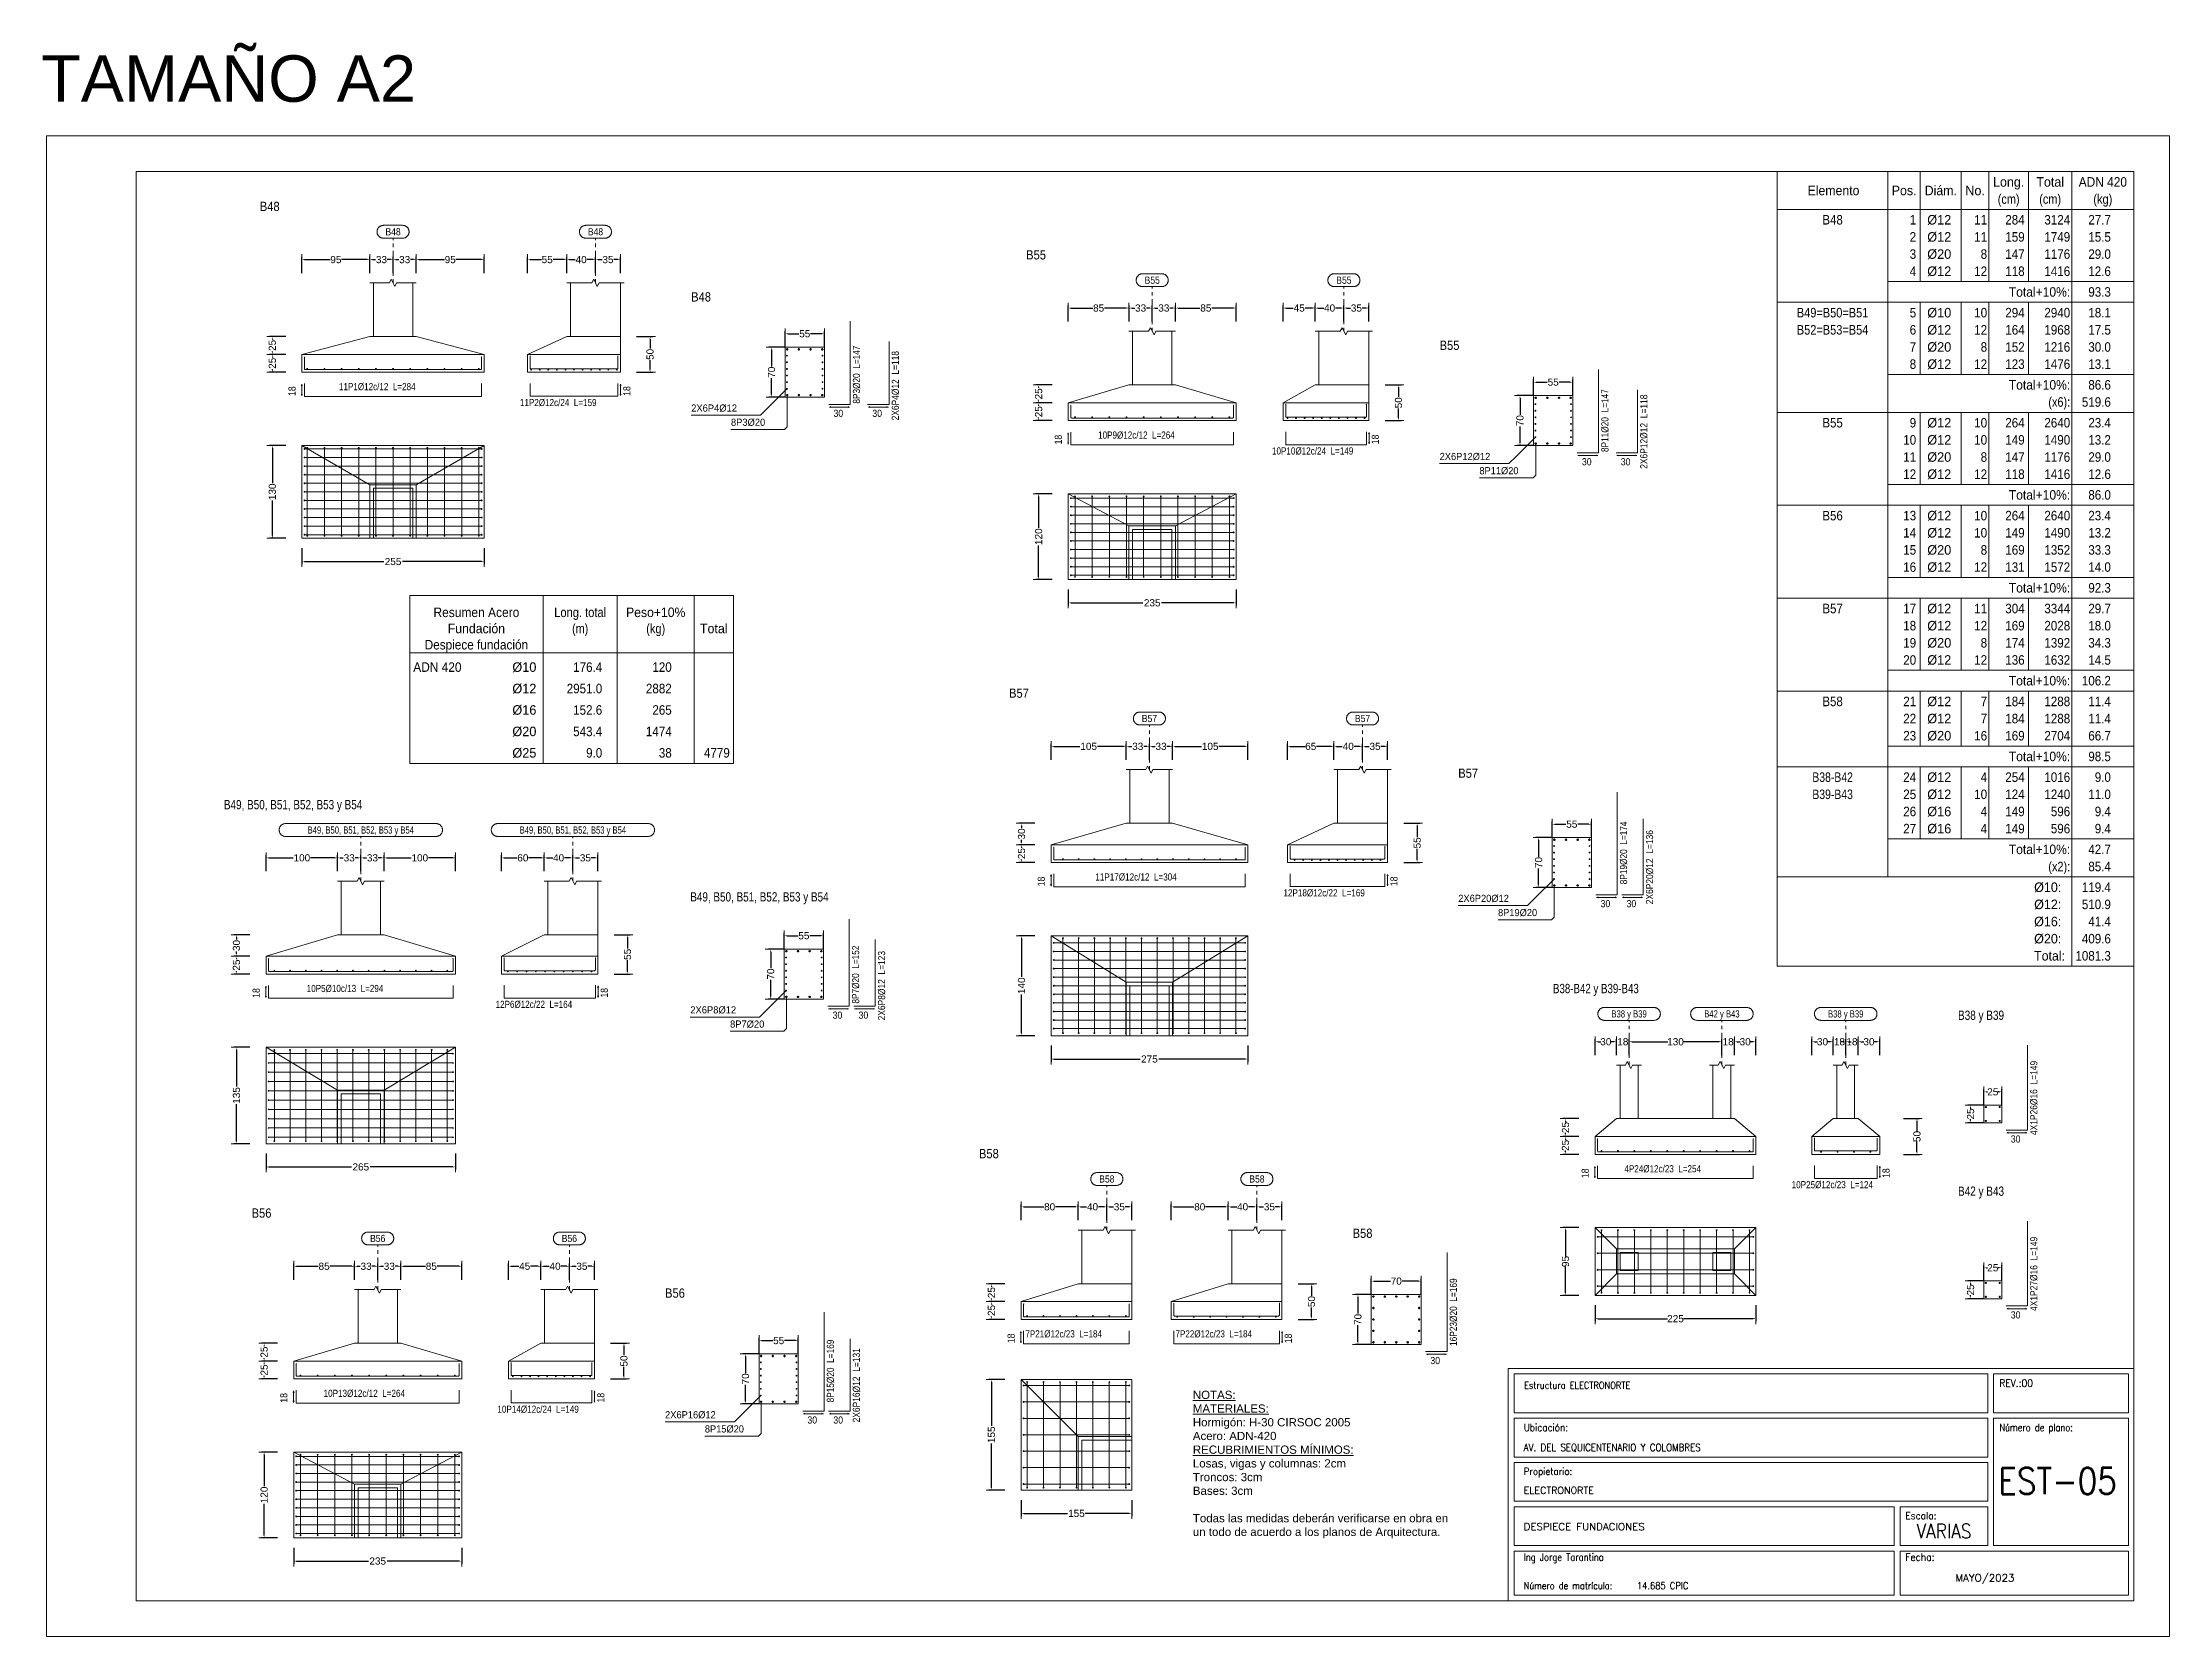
# Model space of a CAD drawing. Header units: millimetres. Extents: x 0 to 147, y 0 to 144.
# Drawn here: x -0.1 to 59.4, y 0 to 44.6 of the extents above; entities that cross this region are included whole.
import ezdxf
from ezdxf.enums import TextEntityAlignment as Align

# ---------------------------------------------------------------- set-up
doc = ezdxf.new("R2010")
doc.units = ezdxf.units.MM
doc.linetypes.add('CYPE_PUNTO', pattern=[0.075, 0, -0.075])
for name, color, linetype, lineweight in [('CIM_COTAS', 2, 'Continuous', 0), ('CIM_DIB_ARMADOS', 4, 'Continuous', 0), ('CIM_GEOMETRIA', 2, 'Continuous', 0), ('CIM_REFEREN', 2, 'Continuous', 0), ('CIM_TXT_ARMADOS', 3, 'Continuous', 0), ('CYPE', 7, 'Continuous', 0), ('RECUAD_LIMITES', 2, 'Continuous', 0), ('RECUAD_MARCO', 1, 'Continuous', 20), ('TABLAS', 1, 'Continuous', 0), ('TEXTO_TABLAS', 1, 'Continuous', 0)]:
    doc.layers.add(name, color=color, linetype=linetype, lineweight=lineweight)
doc.styles.add('CYPETXT', font='romans__.ttf', dxfattribs={"height": 0.2})
doc.styles.add('CYPETXT_0.3_romans', font='arial.ttf', dxfattribs={"height": 0.2})
doc.styles.add('CYPETXT_romans', font='arial.ttf', dxfattribs={"height": 0.2})
doc.dimstyles.new('cype_arrow', dxfattribs={"dimtxt": 0.18, "dimasz": 0.075, "dimexe": 0.075, "dimexo": 0.075, "dimgap": 0, "dimtad": 0, "dimdec": 4, "dimzin": 0, "dimdsep": 46, "dimtxsty": 'CYPETXT_0.3_romans', "dimcen": 0.09, "dimadec": 0, "dimazin": 0, "dimtfac": 1, "dimtdec": 4, "dimtofl": 0, "dimtmove": 2, "dimatfit": 3, "dimfxl": 1, "dimtolj": 1, "dimtzin": 0, "dimarcsym": 0})

msp = doc.modelspace()

# ---------------------------------------------------------------- texts
at = {"layer": 'CIM_COTAS', "style": 'CYPETXT_romans'}
for s, width, p in [('B48', 0.8592, (9.69283, 39.31433)), ('B48', 0.8592, (15.35633, 39.31433)), ('B55', 0.8592, (30.93565, 37.95881)), ('B55', 0.8592, (36.29915, 37.95881)), ('B57', 0.8592, (30.85734, 25.69131)), ('B57', 0.8592, (36.82084, 25.69131)), ('B49, B50, B51, B52, B53 y B54', 0.76369, (8.79068, 22.57062)), ('B49, B50, B51, B52, B53 y B54', 0.76369, (14.72518, 22.57062)), ('B38 y B39', 0.767828, (44.27921, 17.42408)), ('B42 y B43', 0.767828, (46.87616, 17.42408)), ('B38 y B39', 0.767828, (50.34119, 17.42408)), ('B58', 0.8592, (29.66537, 12.80381)), ('B58', 0.8592, (33.86537, 12.80381)), ('B56', 0.8592, (9.26269, 11.13978)), ('B56', 0.8592, (14.62619, 11.13978))]:
    msp.add_text(s, height=0.2, dxfattribs=dict(at, width=width)).set_placement(p, align=Align.MIDDLE_CENTER)
at = {"layer": 'CIM_REFEREN', "style": 'CYPETXT_romans'}
for s, width, p in [('B48', 0.8592, (5.96483, 40.15433)), ('B55', 0.8592, (27.40765, 38.79881)), ('B57', 0.8592, (26.92934, 26.53131)), ('B49, B50, B51, B52, B53 y B54', 0.76369, (4.96068, 23.41062)), ('B38-B42 y B39-B43', 0.748102, (42.14969, 18.26408)), ('B58', 0.8592, (26.08737, 13.64381)), ('B56', 0.8592, (5.73469, 11.97978))]:
    msp.add_text(s, height=0.26, dxfattribs=dict(at, width=width)).set_placement(p, align=Align.TOP_LEFT)
at = {"layer": 'CIM_REFEREN', "insert": (-0.15627, 44.2516), "char_height": 1.3, "attachment_point": 1, "style": 'CYPETXT_romans'}
msp.add_mtext_dynamic_manual_height_columns('TAMAÑO A2', width=10.890341, gutter_width=12.5, heights=[0], dxfattribs=at)
at = {"layer": 'CIM_TXT_ARMADOS', "style": 'CYPETXT_romans'}
for s, width, p in [('B48', 0.8592, (18.03432, 37.62183)), ('B55', 0.8592, (38.97715, 36.26631)), ('B57', 0.8592, (39.49884, 24.29231)), ('B49, B50, B51, B52, B53 y B54', 0.76369, (18.00968, 20.83012)), ('B38 y B39', 0.767828, (53.48469, 17.51641)), ('B42 y B43', 0.767828, (53.48469, 12.59291)), ('B58', 0.8592, (36.54337, 11.41531)), ('B56', 0.8592, (17.30419, 9.74078))]:
    msp.add_text(s, height=0.26, dxfattribs=dict(at, width=width)).set_placement(p, align=Align.TOP_LEFT)
for s, width, p in [('8P3%%c20  L=147', 0.82542, (22.75987, 34.50483)), ('2X6P4%%c12  L=118', 0.841681, (23.84687, 34.03583)), ('18', 0.872274, (6.96483, 34.71733)), ('18', 0.872274, (16.33432, 34.72233)), ('8P11%%c20  L=147', 0.828687, (43.7027, 33.14931)), ('2X6P12%%c12  L=118', 0.843553, (44.7897, 32.68031)), ('18', 0.872274, (28.40765, 33.36181)), ('18', 0.872274, (37.27715, 33.36681)), ('8P19%%c20  L=174', 0.828687, (44.22438, 21.05181)), ('2X6P20%%c12  L=136', 0.843553, (44.95138, 20.49281)), ('18', 0.872274, (27.92934, 20.99431)), ('18', 0.872274, (37.79884, 20.99931)), ('8P7%%c20  L=152', 0.82542, (22.73522, 17.71312)), ('2X6P8%%c12  L=123', 0.841681, (23.46222, 17.24412)), ('18', 0.872274, (5.96068, 17.87362)), ('18', 0.872274, (15.70318, 17.87862)), ('4X1P26%%c16  L=149', 0.843553, (55.70294, 14.03341)), ('18', 0.872274, (43.14969, 12.82708)), ('18', 0.872274, (51.56919, 12.83208)), ('4X1P27%%c16  L=149', 0.843553, (55.70294, 9.10991)), ('16P23%%c20  L=169', 0.831528, (39.46162, 8.13031)), ('18', 0.872274, (27.08737, 8.20681)), ('18', 0.872274, (34.84337, 8.20681)), ('8P15%%c20  L=169', 0.828687, (22.02973, 6.55028)), ('2X6P16%%c12  L=131', 0.843553, (22.75673, 5.99128)), ('18', 0.872274, (6.73469, 6.54278)), ('18', 0.872274, (15.60419, 6.54778))]:
    msp.add_text(s, height=0.2, rotation=90, dxfattribs=dict(at, width=width)).set_placement(p)
for s, width, p in [('11P1%%c12c/12  L=284', 0.809319, (8.17933, 34.88033)), ('11P2%%c12c/24  L=159', 0.809319, (13.24282, 34.43533)), ('2X6P4%%c12', 0.938815, (18.03432, 34.28092)), ('8P3%%c20', 0.935124, (19.14787, 33.88333)), ('30', 0.872274, (22.01687, 34.13333)), ('30', 0.872274, (23.10387, 34.13333)), ('10P9%%c12c/12  L=264', 0.809319, (29.42215, 33.52481)), ('10P10%%c12c/24  L=149', 0.812574, (34.28565, 33.07981)), ('2X6P12%%c12', 0.93154, (38.97715, 32.92541)), ('8P11%%c20', 0.92633, (40.0907, 32.52781)), ('30', 0.872274, (42.9597, 32.77781)), ('30', 0.872274, (44.0467, 32.77781)), ('11P17%%c12c/12  L=304', 0.812574, (29.34384, 21.15731)), ('12P18%%c12c/22  L=169', 0.812574, (34.60734, 20.71232)), ('2X6P20%%c12', 0.93154, (39.49884, 20.55791)), ('8P19%%c20', 0.92633, (40.61238, 20.16031)), ('30', 0.872274, (43.48138, 20.41031)), ('30', 0.872274, (44.20838, 20.41031)), ('10P5%%c10c/13  L=294', 0.809319, (7.27718, 18.03662)), ('12P6%%c12c/22  L=164', 0.809319, (12.56168, 17.59162)), ('2X6P8%%c12', 0.938815, (18.00968, 17.43721)), ('30', 0.872274, (21.99222, 17.28962)), ('30', 0.872274, (22.71922, 17.28962)), ('8P7%%c20', 0.935124, (19.12322, 17.03962)), ('30', 0.872274, (54.95994, 13.82291)), ('4P24%%c12c/23  L=254', 0.809319, (44.14819, 12.99008)), ('10P25%%c12c/23  L=124', 0.812574, (48.82769, 12.54508)), ('30', 0.872274, (54.95994, 8.89941)), ('7P21%%c12c/23  L=184', 0.809319, (27.38587, 8.36981)), ('7P22%%c12c/23  L=184', 0.809319, (31.58587, 8.36981)), ('30', 0.872274, (38.71862, 7.62281)), ('10P13%%c12c/12  L=264', 0.812574, (7.74919, 6.70578)), ('10P14%%c12c/24  L=149', 0.812574, (12.61269, 6.26078)), ('2X6P16%%c12', 0.93154, (17.30419, 6.10638)), ('30', 0.872274, (21.28673, 5.95878)), ('30', 0.872274, (22.01373, 5.95878)), ('8P15%%c20', 0.92633, (18.41773, 5.70878))]:
    msp.add_text(s, height=0.2, dxfattribs=dict(at, width=width)).set_placement(p)
at = {"layer": 'CYPE', "color": 4, "style": 'CYPETXT'}
for s, width, p in [('REV.:00', 0.927655, (54.64, 6.99)), ('Ubicación:', 0.90604, (41.33, 5.75)), ('Número de plano:', 0.844847, (54.64, 5.75)), ('Propietario:', 0.885908, (41.33, 4.52)), ('Escala:', 0.925891, (52.01, 3.28)), ('Fecha:', 0.933698, (52.01, 2.12)), ('Número de matrícula:', 0.83516, (41.33, 1.32))]:
    msp.add_text(s, height=0.2, dxfattribs=dict(at, width=width)).set_placement(p)
at = {"layer": 'CYPE', "color": 5, "style": 'CYPETXT'}
for s, width, p in [('Estructura ELECTRONORTE', 0.842437, (41.34, 6.93)), ('AV. DEL SEQUICENTENARIO Y COLOMBRES', 0.887423, (41.33, 5.19)), ('ELECTRONORTE', 0.974409, (41.33, 3.99)), ('DESPIECE FUNDACIONES', 1.047361, (41.33, 2.97563)), ('Ing Jorge Tarantino', 0.851105, (41.33, 2.12)), ('14.685 CPIC', 0.851936, (44.5, 1.32)), ('MAYO/2023', 1.047361, (53.41, 1.54))]:
    msp.add_text(s, height=0.2, dxfattribs=dict(at, width=width)).set_placement(p)
for s, height, width, p in [('EST-05', 0.733333, 0.872274, (56.27, 3.98667)), ('VARIAS', 0.4, 0.869965, (53.09, 2.75))]:
    msp.add_text(s, height=height, dxfattribs=dict(at, width=width)).set_placement(p, align=Align.CENTER)
at = {"layer": 'TABLAS', "insert": (32.07261, 6.8769), "char_height": 0.23, "attachment_point": 1, "style": 'CYPETXT_romans'}
msp.add_mtext_dynamic_manual_height_columns('{\\LNOTAS:\\PMATERIALES:\\P}Hormigón: H-30 CIRSOC 2005\\PAcero: ADN-420\\P{\\LRECUBRIMIENTOS MÍNIMOS:\\P}Losas, vigas y columnas: 2cm\\PTroncos: 3cm\\PBases: 3cm\\P\\PTodas las medidas deberán verificarse en obra en un todo de acuerdo a los planos de Arquitectura.', width=7.4812427, gutter_width=0.9, heights=[0], dxfattribs=at)
at = {"layer": 'TEXTO_TABLAS', "style": 'CYPETXT_romans'}
for s, height, width, p in [('Elemento', 0.266667, 0.923378, (49.999, 40.47)), ('Pos.', 0.266667, 0.930268, (51.976, 40.47)), ('Diám.', 0.266667, 0.924488, (53.002, 40.47)), ('No.', 0.266667, 0.948905, (53.962, 40.47)), ('Long.', 0.266667, 0.9375, (54.9, 40.71)), ('Total', 0.266667, 0.935673, (56.062, 40.71)), ('ADN 420', 0.266667, 0.893197, (57.536, 40.71)), ('(cm)', 0.266667, 0.819001, (54.9, 40.23)), ('(cm)', 0.266667, 0.819001, (56.062, 40.23)), ('(kg)', 0.266667, 0.827954, (57.536, 40.23)), ('B48', 0.266667, 0.8592, (49.974, 39.65)), ('B49=B50=B51', 0.2666667, 0.825537, (49.974, 37.05)), ('B52=B53=B54', 0.2666667, 0.825537, (49.974, 36.57)), ('B55', 0.266667, 0.8592, (49.974, 33.97)), ('B56', 0.266667, 0.8592, (49.974, 31.37)), ('Resumen Acero', 0.2666667, 0.899775, (12.02466, 28.66378)), ('Long. total', 0.2666667, 0.834718, (14.92866, 28.66378)), ('Peso+10%', 0.266667, 0.916489, (17.04266, 28.66378)), ('B57', 0.266667, 0.8592, (49.974, 28.77)), ('Fundación', 0.266667, 0.921777, (12.02466, 28.21045)), ('(m)', 0.266667, 0.805297, (14.92866, 28.21045)), ('(kg)', 0.266667, 0.827954, (17.04266, 28.21045)), ('Total', 0.266667, 0.935673, (18.66666, 28.21045)), ('Despiece fundación', 0.2666667, 0.88412, (12.02466, 27.75712)), ('B58', 0.266667, 0.8592, (49.974, 26.17)), ('B38-B42', 0.266667, 0.782522, (49.974, 24.05)), ('B39-B43', 0.266667, 0.782522, (49.974, 23.57))]:
    msp.add_text(s, height=height, dxfattribs=dict(at, width=width)).set_placement(p, align=Align.MIDDLE_CENTER)
for s, height, width, p in [('2', 0.26667, 0.872274, (52.312, 39.17)), ('1', 0.26667, 0.872274, (52.312, 39.65)), ('11', 0.266667, 0.872274, (54.298, 39.65)), ('11', 0.266667, 0.872274, (54.298, 39.17)), ('284', 0.266667, 0.872274, (55.348, 39.65)), ('159', 0.266667, 0.872274, (55.348, 39.17)), ('3124', 0.266667, 0.872274, (56.622, 39.65)), ('1749', 0.266667, 0.872274, (56.622, 39.17)), ('27.7', 0.266667, 0.869308, (57.76, 39.65)), ('15.5', 0.266667, 0.869308, (57.76, 39.17)), ('3', 0.26667, 0.872274, (52.312, 38.69)), ('8', 0.26667, 0.872274, (54.298, 38.69)), ('147', 0.266667, 0.872274, (55.348, 38.69)), ('1176', 0.266667, 0.872274, (56.622, 38.69)), ('29.0', 0.266667, 0.869308, (57.76, 38.69)), ('4', 0.26667, 0.872274, (52.312, 38.21)), ('12', 0.266667, 0.872274, (54.298, 38.21)), ('118', 0.266667, 0.872274, (55.348, 38.21)), ('1416', 0.266667, 0.872274, (56.622, 38.21)), ('12.6', 0.266667, 0.869308, (57.76, 38.21)), ('Total+10%:', 0.266667, 0.906671, (56.622, 37.63)), ('93.3', 0.266667, 0.869308, (57.76, 37.63)), ('5', 0.26667, 0.872274, (52.312, 37.05)), ('10', 0.266667, 0.872274, (54.298, 37.05)), ('294', 0.266667, 0.872274, (55.348, 37.05)), ('2940', 0.266667, 0.872274, (56.622, 37.05)), ('18.1', 0.266667, 0.869308, (57.76, 37.05)), ('6', 0.26667, 0.872274, (52.312, 36.57)), ('12', 0.266667, 0.872274, (54.298, 36.57)), ('164', 0.266667, 0.872274, (55.348, 36.57)), ('1968', 0.266667, 0.872274, (56.622, 36.57)), ('17.5', 0.266667, 0.869308, (57.76, 36.57)), ('8', 0.26667, 0.872274, (52.312, 35.61)), ('7', 0.26667, 0.872274, (52.312, 36.09)), ('12', 0.266667, 0.872274, (54.298, 35.61)), ('8', 0.26667, 0.872274, (54.298, 36.09)), ('152', 0.266667, 0.872274, (55.348, 36.09)), ('123', 0.266667, 0.872274, (55.348, 35.61)), ('1216', 0.266667, 0.872274, (56.622, 36.09)), ('1476', 0.266667, 0.872274, (56.622, 35.61)), ('30.0', 0.266667, 0.869308, (57.76, 36.09)), ('13.1', 0.266667, 0.869308, (57.76, 35.61)), ('Total+10%:', 0.266667, 0.906671, (56.622, 35.03)), ('86.6', 0.266667, 0.869308, (57.76, 35.03)), ('(x6):', 0.266667, 0.820506, (56.622, 34.55)), ('519.6', 0.266667, 0.869965, (57.76, 34.55)), ('9', 0.26667, 0.872274, (52.312, 33.97)), ('10', 0.266667, 0.872274, (54.298, 33.97)), ('264', 0.266667, 0.872274, (55.348, 33.97)), ('2640', 0.266667, 0.872274, (56.622, 33.97)), ('23.4', 0.266667, 0.869308, (57.76, 33.97)), ('10', 0.266667, 0.872274, (52.312, 33.49)), ('10', 0.266667, 0.872274, (54.298, 33.49)), ('149', 0.266667, 0.872274, (55.348, 33.49)), ('1490', 0.266667, 0.872274, (56.622, 33.49)), ('13.2', 0.266667, 0.869308, (57.76, 33.49)), ('11', 0.266667, 0.872274, (52.312, 33.01)), ('8', 0.26667, 0.872274, (54.298, 33.01)), ('147', 0.266667, 0.872274, (55.348, 33.01)), ('1176', 0.266667, 0.872274, (56.622, 33.01)), ('29.0', 0.266667, 0.869308, (57.76, 33.01)), ('12', 0.266667, 0.872274, (52.312, 32.53)), ('12', 0.266667, 0.872274, (54.298, 32.53)), ('118', 0.266667, 0.872274, (55.348, 32.53)), ('1416', 0.266667, 0.872274, (56.622, 32.53)), ('12.6', 0.266667, 0.869308, (57.76, 32.53)), ('Total+10%:', 0.266667, 0.906671, (56.622, 31.95)), ('86.0', 0.266667, 0.869308, (57.76, 31.95)), ('13', 0.266667, 0.872274, (52.312, 31.37)), ('14', 0.266667, 0.872274, (52.312, 30.89)), ('10', 0.266667, 0.872274, (54.298, 31.37)), ('10', 0.266667, 0.872274, (54.298, 30.89)), ('264', 0.266667, 0.872274, (55.348, 31.37)), ('149', 0.266667, 0.872274, (55.348, 30.89)), ('2640', 0.266667, 0.872274, (56.622, 31.37)), ('1490', 0.266667, 0.872274, (56.622, 30.89)), ('23.4', 0.266667, 0.869308, (57.76, 31.37)), ('13.2', 0.266667, 0.869308, (57.76, 30.89)), ('15', 0.266667, 0.872274, (52.312, 30.41)), ('8', 0.26667, 0.872274, (54.298, 30.41)), ('169', 0.266667, 0.872274, (55.348, 30.41)), ('1352', 0.266667, 0.872274, (56.622, 30.41)), ('33.3', 0.266667, 0.869308, (57.76, 30.41)), ('16', 0.266667, 0.872274, (52.312, 29.93)), ('12', 0.266667, 0.872274, (54.298, 29.93)), ('131', 0.266667, 0.872274, (55.348, 29.93)), ('1572', 0.266667, 0.872274, (56.622, 29.93)), ('14.0', 0.266667, 0.869308, (57.76, 29.93)), ('Total+10%:', 0.266667, 0.906671, (56.622, 29.35)), ('92.3', 0.266667, 0.869308, (57.76, 29.35)), ('17', 0.266667, 0.872274, (52.312, 28.77)), ('11', 0.266667, 0.872274, (54.298, 28.77)), ('304', 0.266667, 0.872274, (55.348, 28.77)), ('3344', 0.266667, 0.872274, (56.622, 28.77)), ('29.7', 0.266667, 0.869308, (57.76, 28.77)), ('18', 0.266667, 0.872274, (52.312, 28.29)), ('12', 0.266667, 0.872274, (54.298, 28.29)), ('169', 0.266667, 0.872274, (55.348, 28.29)), ('2028', 0.266667, 0.872274, (56.622, 28.29)), ('18.0', 0.266667, 0.869308, (57.76, 28.29)), ('20', 0.266667, 0.872274, (52.312, 27.33)), ('19', 0.266667, 0.872274, (52.312, 27.81)), ('12', 0.266667, 0.872274, (54.298, 27.33)), ('8', 0.26667, 0.872274, (54.298, 27.81)), ('174', 0.266667, 0.872274, (55.348, 27.81)), ('136', 0.266667, 0.872274, (55.348, 27.33)), ('1392', 0.266667, 0.872274, (56.622, 27.81)), ('1632', 0.266667, 0.872274, (56.622, 27.33)), ('34.3', 0.266667, 0.869308, (57.76, 27.81)), ('14.5', 0.266667, 0.869308, (57.76, 27.33)), ('176.4', 0.266667, 0.869965, (15.54466, 27.13045)), ('120', 0.266667, 0.872274, (17.49066, 27.13045)), ('Total+10%:', 0.266667, 0.906671, (56.622, 26.75)), ('106.2', 0.266667, 0.869965, (57.76, 26.75)), ('2951.0', 0.266667, 0.870384, (15.54466, 26.53045)), ('2882', 0.266667, 0.872274, (17.49066, 26.53045)), ('21', 0.266667, 0.872274, (52.312, 26.17)), ('7', 0.26667, 0.872274, (54.298, 26.17)), ('184', 0.266667, 0.872274, (55.348, 26.17)), ('1288', 0.266667, 0.872274, (56.622, 26.17)), ('11.4', 0.266667, 0.869308, (57.76, 26.17)), ('152.6', 0.266667, 0.869965, (15.54466, 25.93045)), ('265', 0.266667, 0.872274, (17.49066, 25.93045)), ('22', 0.266667, 0.872274, (52.312, 25.69)), ('7', 0.26667, 0.872274, (54.298, 25.69)), ('184', 0.266667, 0.872274, (55.348, 25.69)), ('1288', 0.266667, 0.872274, (56.622, 25.69)), ('11.4', 0.266667, 0.869308, (57.76, 25.69)), ('543.4', 0.266667, 0.869965, (15.54466, 25.33045)), ('1474', 0.266667, 0.872274, (17.49066, 25.33045)), ('23', 0.266667, 0.872274, (52.312, 25.21)), ('16', 0.266667, 0.872274, (54.298, 25.21)), ('169', 0.266667, 0.872274, (55.348, 25.21)), ('2704', 0.266667, 0.872274, (56.622, 25.21)), ('66.7', 0.266667, 0.869308, (57.76, 25.21)), ('9.0', 0.266667, 0.868127, (15.54466, 24.73045)), ('38', 0.266667, 0.872274, (17.49066, 24.73045)), ('4779', 0.266667, 0.872274, (19.11466, 24.73045)), ('Total+10%:', 0.266667, 0.906671, (56.622, 24.63)), ('98.5', 0.266667, 0.869308, (57.76, 24.63)), ('24', 0.266667, 0.872274, (52.312, 24.05)), ('4', 0.26667, 0.872274, (54.298, 24.05)), ('254', 0.266667, 0.872274, (55.348, 24.05)), ('1016', 0.266667, 0.872274, (56.622, 24.05)), ('9.0', 0.266667, 0.868127, (57.76, 24.05)), ('25', 0.266667, 0.872274, (52.312, 23.57)), ('26', 0.266667, 0.872274, (52.312, 23.09)), ('10', 0.266667, 0.872274, (54.298, 23.57)), ('4', 0.26667, 0.872274, (54.298, 23.09)), ('124', 0.266667, 0.872274, (55.348, 23.57)), ('149', 0.266667, 0.872274, (55.348, 23.09)), ('1240', 0.266667, 0.872274, (56.622, 23.57)), ('596', 0.266667, 0.872274, (56.622, 23.09)), ('11.0', 0.266667, 0.869308, (57.76, 23.57)), ('9.4', 0.266667, 0.868127, (57.76, 23.09)), ('27', 0.266667, 0.872274, (52.312, 22.61)), ('4', 0.26667, 0.872274, (54.298, 22.61)), ('149', 0.266667, 0.872274, (55.348, 22.61)), ('596', 0.266667, 0.872274, (56.622, 22.61)), ('9.4', 0.266667, 0.868127, (57.76, 22.61)), ('Total+10%:', 0.266667, 0.906671, (56.622, 22.03)), ('42.7', 0.266667, 0.869308, (57.76, 22.03)), ('(x2):', 0.266667, 0.820506, (56.622, 21.55)), ('85.4', 0.266667, 0.869308, (57.76, 21.55)), ('119.4', 0.266667, 0.869965, (57.76, 20.97)), ('510.9', 0.266667, 0.869965, (57.76, 20.49)), ('409.6', 0.266667, 0.869965, (57.76, 19.53)), ('41.4', 0.266667, 0.869308, (57.76, 20.01)), ('1081.3', 0.266667, 0.870384, (57.76, 19.05))]:
    msp.add_text(s, height=height, dxfattribs=dict(at, width=width)).set_placement(p, align=Align.MIDDLE_RIGHT)
for s, width, p in [('%%c12', 0.955414, (52.622, 39.65)), ('%%c12', 0.955414, (52.622, 39.17)), ('%%c20', 0.955414, (52.622, 38.69)), ('%%c12', 0.955414, (52.622, 38.21)), ('%%c10', 0.955414, (52.622, 37.05)), ('%%c12', 0.955414, (52.622, 36.57)), ('%%c20', 0.955414, (52.622, 36.09)), ('%%c12', 0.955414, (52.622, 35.61)), ('%%c12', 0.955414, (52.622, 33.97)), ('%%c12', 0.955414, (52.622, 33.49)), ('%%c20', 0.955414, (52.622, 33.01)), ('%%c12', 0.955414, (52.622, 32.53)), ('%%c12', 0.955414, (52.622, 31.37)), ('%%c12', 0.955414, (52.622, 30.89)), ('%%c20', 0.955414, (52.622, 30.41)), ('%%c12', 0.955414, (52.622, 29.93)), ('%%c12', 0.955414, (52.622, 28.77)), ('%%c12', 0.955414, (52.622, 28.29)), ('%%c20', 0.955414, (52.622, 27.81)), ('%%c12', 0.955414, (52.622, 27.33)), ('ADN 420', 0.893197, (10.25866, 27.13045)), ('%%c10', 0.955414, (13.03066, 27.13045)), ('%%c12', 0.955414, (13.03066, 26.53045)), ('%%c12', 0.955414, (52.622, 26.17)), ('%%c16', 0.955414, (13.03066, 25.93045)), ('%%c12', 0.955414, (52.622, 25.69)), ('%%c20', 0.955414, (13.03066, 25.33045)), ('%%c20', 0.955414, (52.622, 25.21)), ('%%c25', 0.955414, (13.03066, 24.73045)), ('%%c12', 0.955414, (52.622, 24.05)), ('%%c12', 0.955414, (52.622, 23.57)), ('%%c16', 0.955414, (52.622, 23.09)), ('%%c16', 0.955414, (52.622, 22.61)), ('%%c10:', 0.940736, (55.614, 20.97)), ('%%c12:', 0.940736, (55.614, 20.49)), ('%%c16:', 0.940736, (55.614, 20.01)), ('%%c20:', 0.940736, (55.614, 19.53)), ('Total:', 0.925563, (55.614, 19.05))]:
    msp.add_text(s, height=0.266667, dxfattribs=dict(at, width=width)).set_placement(p, align=Align.MIDDLE_LEFT)

# ---------------------------------------------------------------- blocks, each defined once
blk = doc.blocks.new('*D301')
at = {"layer": 'CIM_COTAS', "color": 0, "lineweight": -2, "transparency": 16777216}
for p, q in [((7.143, 38.159), (7.143, 38.609)), ((7.218, 38.534), (7.933, 38.534)), ((8.968, 38.534), (8.252, 38.534)), ((9.043, 38.159), (9.043, 38.609))]:
    blk.add_line(p, q, dxfattribs=at)
at = {"layer": 'CIM_COTAS', "color": 0, "transparency": 16777216}
for points in [[(7.218, 38.547), (7.218, 38.522), (7.143, 38.534)], [(8.968, 38.547), (8.968, 38.522), (9.043, 38.534)]]:
    blk.add_solid(points, dxfattribs=at)
at = {"layer": 'Defpoints', "color": 0, "transparency": 16777216}
for p in [(9.043, 38.534), (7.143, 38.084), (9.043, 38.084)]:
    blk.add_point(p, dxfattribs=at)
at = {"layer": 'CIM_COTAS', "color": 0, "transparency": 16777216, "insert": (8.093, 38.534), "char_height": 0.2, "attachment_point": 5, "style": 'CYPETXT_0.3_romans'}
blk.add_mtext('\\A1;95', dxfattribs=at)
blk = doc.blocks.new('*D302')
at = {"layer": 'CIM_COTAS', "color": 0, "lineweight": -2, "transparency": 16777216}
for p, q in [((9.043, 38.159), (9.043, 38.609)), ((9.118, 38.534), (9.204, 38.534)), ((9.618, 38.534), (9.532, 38.534)), ((9.693, 38.159), (9.693, 38.609))]:
    blk.add_line(p, q, dxfattribs=at)
at = {"layer": 'CIM_COTAS', "color": 0, "transparency": 16777216}
for points in [[(9.118, 38.547), (9.118, 38.522), (9.043, 38.534)], [(9.618, 38.547), (9.618, 38.522), (9.693, 38.534)]]:
    blk.add_solid(points, dxfattribs=at)
at = {"layer": 'Defpoints', "color": 0, "transparency": 16777216}
for p in [(9.693, 38.534), (9.043, 38.084), (9.693, 38.084)]:
    blk.add_point(p, dxfattribs=at)
at = {"layer": 'CIM_COTAS', "color": 0, "transparency": 16777216, "insert": (9.368, 38.534), "char_height": 0.2, "attachment_point": 5, "style": 'CYPETXT_0.3_romans'}
blk.add_mtext('\\A1;33', dxfattribs=at)
blk = doc.blocks.new('*D303')
at = {"layer": 'CIM_COTAS', "color": 0, "lineweight": -2, "transparency": 16777216}
for p, q in [((9.693, 38.159), (9.693, 38.609)), ((9.768, 38.534), (9.854, 38.534)), ((10.268, 38.534), (10.182, 38.534)), ((10.343, 38.159), (10.343, 38.609))]:
    blk.add_line(p, q, dxfattribs=at)
at = {"layer": 'CIM_COTAS', "color": 0, "transparency": 16777216}
for points in [[(9.768, 38.547), (9.768, 38.522), (9.693, 38.534)], [(10.268, 38.547), (10.268, 38.522), (10.343, 38.534)]]:
    blk.add_solid(points, dxfattribs=at)
at = {"layer": 'Defpoints', "color": 0, "transparency": 16777216}
for p in [(10.343, 38.534), (9.693, 38.084), (10.343, 38.084)]:
    blk.add_point(p, dxfattribs=at)
at = {"layer": 'CIM_COTAS', "color": 0, "transparency": 16777216, "insert": (10.018, 38.534), "char_height": 0.2, "attachment_point": 5, "style": 'CYPETXT_0.3_romans'}
blk.add_mtext('\\A1;33', dxfattribs=at)
blk = doc.blocks.new('*D304')
at = {"layer": 'CIM_COTAS', "color": 0, "lineweight": -2, "transparency": 16777216}
for p, q in [((10.343, 38.159), (10.343, 38.609)), ((10.418, 38.534), (11.133, 38.534)), ((12.168, 38.534), (11.452, 38.534)), ((12.243, 38.159), (12.243, 38.609))]:
    blk.add_line(p, q, dxfattribs=at)
at = {"layer": 'CIM_COTAS', "color": 0, "transparency": 16777216}
for points in [[(10.418, 38.547), (10.418, 38.522), (10.343, 38.534)], [(12.168, 38.547), (12.168, 38.522), (12.243, 38.534)]]:
    blk.add_solid(points, dxfattribs=at)
at = {"layer": 'Defpoints', "color": 0, "transparency": 16777216}
for p in [(12.243, 38.534), (10.343, 38.084), (12.243, 38.084)]:
    blk.add_point(p, dxfattribs=at)
at = {"layer": 'CIM_COTAS', "color": 0, "transparency": 16777216, "insert": (11.293, 38.534), "char_height": 0.2, "attachment_point": 5, "style": 'CYPETXT_0.3_romans'}
blk.add_mtext('\\A1;95', dxfattribs=at)
blk = doc.blocks.new('*D305')
at = {"layer": 'CIM_COTAS', "color": 0, "lineweight": -2, "transparency": 16777216}
for p, q in [((6.69, 35.883), (6.24, 35.883)), ((6.315, 35.808), (6.315, 35.799)), ((6.69, 35.383), (6.24, 35.383)), ((6.315, 35.458), (6.315, 35.467))]:
    blk.add_line(p, q, dxfattribs=at)
at = {"layer": 'CIM_COTAS', "color": 0, "transparency": 16777216}
for points in [[(6.302, 35.808), (6.327, 35.808), (6.315, 35.883)], [(6.302, 35.458), (6.327, 35.458), (6.315, 35.383)]]:
    blk.add_solid(points, dxfattribs=at)
at = {"layer": 'Defpoints', "color": 0, "transparency": 16777216}
for p in [(6.315, 35.883), (6.765, 35.883), (6.765, 35.383)]:
    blk.add_point(p, dxfattribs=at)
at = {"layer": 'CIM_COTAS', "color": 0, "transparency": 16777216, "insert": (6.315, 35.633), "char_height": 0.2, "attachment_point": 5, "rotation": 90, "style": 'CYPETXT_0.3_romans'}
blk.add_mtext('\\A1;25', dxfattribs=at)
blk = doc.blocks.new('*D306')
at = {"layer": 'CIM_COTAS', "color": 0, "lineweight": -2, "transparency": 16777216}
for p, q in [((6.69, 36.383), (6.24, 36.383)), ((6.315, 36.308), (6.315, 36.299)), ((6.69, 35.883), (6.24, 35.883)), ((6.315, 35.958), (6.315, 35.967))]:
    blk.add_line(p, q, dxfattribs=at)
at = {"layer": 'CIM_COTAS', "color": 0, "transparency": 16777216}
for points in [[(6.302, 36.308), (6.327, 36.308), (6.315, 36.383)], [(6.302, 35.958), (6.327, 35.958), (6.315, 35.883)]]:
    blk.add_solid(points, dxfattribs=at)
at = {"layer": 'Defpoints', "color": 0, "transparency": 16777216}
for p in [(6.315, 36.383), (6.765, 36.383), (6.765, 35.883)]:
    blk.add_point(p, dxfattribs=at)
at = {"layer": 'CIM_COTAS', "color": 0, "transparency": 16777216, "insert": (6.315, 36.133), "char_height": 0.2, "attachment_point": 5, "rotation": 90, "style": 'CYPETXT_0.3_romans'}
blk.add_mtext('\\A1;25', dxfattribs=at)
blk = doc.blocks.new('*D307')
at = {"layer": 'CIM_COTAS', "color": 0, "lineweight": -2, "transparency": 16777216}
for p, q in [((13.456, 38.159), (13.456, 38.609)), ((13.531, 38.534), (13.842, 38.534)), ((14.481, 38.534), (14.171, 38.534)), ((14.556, 38.159), (14.556, 38.609))]:
    blk.add_line(p, q, dxfattribs=at)
at = {"layer": 'CIM_COTAS', "color": 0, "transparency": 16777216}
for points in [[(13.531, 38.547), (13.531, 38.522), (13.456, 38.534)], [(14.481, 38.547), (14.481, 38.522), (14.556, 38.534)]]:
    blk.add_solid(points, dxfattribs=at)
at = {"layer": 'Defpoints', "color": 0, "transparency": 16777216}
for p in [(14.556, 38.534), (13.456, 38.084), (14.556, 38.084)]:
    blk.add_point(p, dxfattribs=at)
at = {"layer": 'CIM_COTAS', "color": 0, "transparency": 16777216, "insert": (14.006, 38.534), "char_height": 0.2, "attachment_point": 5, "style": 'CYPETXT_0.3_romans'}
blk.add_mtext('\\A1;55', dxfattribs=at)
blk = doc.blocks.new('*D308')
at = {"layer": 'CIM_COTAS', "color": 0, "lineweight": -2, "transparency": 16777216}
for p, q in [((14.556, 38.159), (14.556, 38.609)), ((14.631, 38.534), (14.791, 38.534)), ((15.281, 38.534), (15.122, 38.534)), ((15.356, 38.159), (15.356, 38.609))]:
    blk.add_line(p, q, dxfattribs=at)
at = {"layer": 'CIM_COTAS', "color": 0, "transparency": 16777216}
for points in [[(14.631, 38.547), (14.631, 38.522), (14.556, 38.534)], [(15.281, 38.547), (15.281, 38.522), (15.356, 38.534)]]:
    blk.add_solid(points, dxfattribs=at)
at = {"layer": 'Defpoints', "color": 0, "transparency": 16777216}
for p in [(15.356, 38.534), (14.556, 38.084), (15.356, 38.084)]:
    blk.add_point(p, dxfattribs=at)
at = {"layer": 'CIM_COTAS', "color": 0, "transparency": 16777216, "insert": (14.956, 38.534), "char_height": 0.2, "attachment_point": 5, "style": 'CYPETXT_0.3_romans'}
blk.add_mtext('\\A1;40', dxfattribs=at)
blk = doc.blocks.new('*D309')
at = {"layer": 'CIM_COTAS', "color": 0, "lineweight": -2, "transparency": 16777216}
for p, q in [((15.356, 38.159), (15.356, 38.609)), ((15.431, 38.534), (15.542, 38.534)), ((15.981, 38.534), (15.871, 38.534)), ((16.056, 38.159), (16.056, 38.609))]:
    blk.add_line(p, q, dxfattribs=at)
at = {"layer": 'CIM_COTAS', "color": 0, "transparency": 16777216}
for points in [[(15.431, 38.547), (15.431, 38.522), (15.356, 38.534)], [(15.981, 38.547), (15.981, 38.522), (16.056, 38.534)]]:
    blk.add_solid(points, dxfattribs=at)
at = {"layer": 'Defpoints', "color": 0, "transparency": 16777216}
for p in [(16.056, 38.534), (15.356, 38.084), (16.056, 38.084)]:
    blk.add_point(p, dxfattribs=at)
at = {"layer": 'CIM_COTAS', "color": 0, "transparency": 16777216, "insert": (15.706, 38.534), "char_height": 0.2, "attachment_point": 5, "style": 'CYPETXT_0.3_romans'}
blk.add_mtext('\\A1;35', dxfattribs=at)
blk = doc.blocks.new('*D310')
at = {"layer": 'CIM_COTAS', "color": 0, "lineweight": -2, "transparency": 16777216}
for p, q in [((16.509, 36.383), (16.959, 36.383)), ((16.884, 36.308), (16.884, 36.048)), ((16.884, 35.458), (16.884, 35.719)), ((16.509, 35.383), (16.959, 35.383))]:
    blk.add_line(p, q, dxfattribs=at)
at = {"layer": 'CIM_COTAS', "color": 0, "transparency": 16777216}
for points in [[(16.872, 36.308), (16.897, 36.308), (16.884, 36.383)], [(16.872, 35.458), (16.897, 35.458), (16.884, 35.383)]]:
    blk.add_solid(points, dxfattribs=at)
at = {"layer": 'Defpoints', "color": 0, "transparency": 16777216}
for p in [(16.434, 36.383), (16.884, 36.383), (16.434, 35.383)]:
    blk.add_point(p, dxfattribs=at)
at = {"layer": 'CIM_COTAS', "color": 0, "transparency": 16777216, "insert": (16.884, 35.883), "char_height": 0.2, "attachment_point": 5, "rotation": 90, "style": 'CYPETXT_0.3_romans'}
blk.add_mtext('\\A1;50', dxfattribs=at)
blk = doc.blocks.new('*D311')
at = {"layer": 'CIM_COTAS', "color": 0, "lineweight": -2, "transparency": 16777216}
for p, q in [((7.143, 30.459), (7.143, 30.009)), ((12.243, 30.459), (12.243, 30.009)), ((7.218, 30.084), (9.431, 30.084)), ((12.168, 30.084), (9.955, 30.084))]:
    blk.add_line(p, q, dxfattribs=at)
at = {"layer": 'CIM_COTAS', "color": 0, "transparency": 16777216}
for points in [[(7.218, 30.097), (7.218, 30.072), (7.143, 30.084)], [(12.168, 30.097), (12.168, 30.072), (12.243, 30.084)]]:
    blk.add_solid(points, dxfattribs=at)
at = {"layer": 'Defpoints', "color": 0, "transparency": 16777216}
for p in [(7.143, 30.534), (12.243, 30.534), (12.243, 30.084)]:
    blk.add_point(p, dxfattribs=at)
at = {"layer": 'CIM_COTAS', "color": 0, "transparency": 16777216, "insert": (9.693, 30.084), "char_height": 0.2, "attachment_point": 5, "style": 'CYPETXT_0.3_romans'}
blk.add_mtext('\\A1;255', dxfattribs=at)
blk = doc.blocks.new('*D312')
at = {"layer": 'CIM_COTAS', "color": 0, "lineweight": -2, "transparency": 16777216}
for p, q in [((6.69, 33.335), (6.24, 33.335)), ((6.315, 33.26), (6.315, 32.281)), ((6.315, 30.81), (6.315, 31.789)), ((6.69, 30.735), (6.24, 30.735))]:
    blk.add_line(p, q, dxfattribs=at)
at = {"layer": 'CIM_COTAS', "color": 0, "transparency": 16777216}
for points in [[(6.302, 33.26), (6.327, 33.26), (6.315, 33.335)], [(6.302, 30.81), (6.327, 30.81), (6.315, 30.735)]]:
    blk.add_solid(points, dxfattribs=at)
at = {"layer": 'Defpoints', "color": 0, "transparency": 16777216}
for p in [(6.315, 33.335), (6.765, 33.335), (6.765, 30.735)]:
    blk.add_point(p, dxfattribs=at)
at = {"layer": 'CIM_COTAS', "color": 0, "transparency": 16777216, "insert": (6.315, 32.035), "char_height": 0.2, "attachment_point": 5, "rotation": 90, "style": 'CYPETXT_0.3_romans'}
blk.add_mtext('\\A1;130', dxfattribs=at)
blk = doc.blocks.new('*D313')
at = {"layer": 'CIM_COTAS', "color": 0, "lineweight": -2, "transparency": 16777216}
for p, q in [((20.663, 36.085), (20.663, 36.535)), ((20.738, 36.46), (21.049, 36.46)), ((21.688, 36.46), (21.377, 36.46)), ((21.763, 36.085), (21.763, 36.535))]:
    blk.add_line(p, q, dxfattribs=at)
at = {"layer": 'CIM_COTAS', "color": 0, "transparency": 16777216}
for points in [[(20.738, 36.473), (20.738, 36.448), (20.663, 36.46)], [(21.688, 36.473), (21.688, 36.448), (21.763, 36.46)]]:
    blk.add_solid(points, dxfattribs=at)
at = {"layer": 'Defpoints', "color": 0, "transparency": 16777216}
for p in [(21.763, 36.46), (20.663, 36.01), (21.763, 36.01)]:
    blk.add_point(p, dxfattribs=at)
at = {"layer": 'CIM_COTAS', "color": 0, "transparency": 16777216, "insert": (21.213, 36.46), "char_height": 0.2, "attachment_point": 5, "style": 'CYPETXT_0.3_romans'}
blk.add_mtext('\\A1;55', dxfattribs=at)
blk = doc.blocks.new('*D314')
at = {"layer": 'CIM_COTAS', "color": 0, "lineweight": -2, "transparency": 16777216}
for p, q in [((20.659, 36.083), (20.209, 36.083)), ((20.284, 36.008), (20.284, 35.547)), ((20.284, 34.758), (20.284, 35.22)), ((20.659, 34.683), (20.209, 34.683))]:
    blk.add_line(p, q, dxfattribs=at)
at = {"layer": 'CIM_COTAS', "color": 0, "transparency": 16777216}
for points in [[(20.272, 36.008), (20.297, 36.008), (20.284, 36.083)], [(20.272, 34.758), (20.297, 34.758), (20.284, 34.683)]]:
    blk.add_solid(points, dxfattribs=at)
at = {"layer": 'Defpoints', "color": 0, "transparency": 16777216}
for p in [(20.284, 36.083), (20.734, 36.083), (20.734, 34.683)]:
    blk.add_point(p, dxfattribs=at)
at = {"layer": 'CIM_COTAS', "color": 0, "transparency": 16777216, "insert": (20.284, 35.383), "char_height": 0.2, "attachment_point": 5, "rotation": 90, "style": 'CYPETXT_0.3_romans'}
blk.add_mtext('\\A1;70', dxfattribs=at)
blk = doc.blocks.new('*D315')
at = {"layer": 'CIM_COTAS', "color": 0, "lineweight": -2, "transparency": 16777216}
for p, q in [((6.141, 21.416), (6.141, 21.866)), ((6.216, 21.791), (6.895, 21.791)), ((8.066, 21.791), (7.387, 21.791)), ((8.141, 21.416), (8.141, 21.866))]:
    blk.add_line(p, q, dxfattribs=at)
at = {"layer": 'CIM_COTAS', "color": 0, "transparency": 16777216}
for points in [[(6.216, 21.803), (6.216, 21.778), (6.141, 21.791)], [(8.066, 21.803), (8.066, 21.778), (8.141, 21.791)]]:
    blk.add_solid(points, dxfattribs=at)
at = {"layer": 'Defpoints', "color": 0, "transparency": 16777216}
for p in [(8.141, 21.791), (6.141, 21.341), (8.141, 21.341)]:
    blk.add_point(p, dxfattribs=at)
at = {"layer": 'CIM_COTAS', "color": 0, "transparency": 16777216, "insert": (7.141, 21.791), "char_height": 0.2, "attachment_point": 5, "style": 'CYPETXT_0.3_romans'}
blk.add_mtext('\\A1;100', dxfattribs=at)
blk = doc.blocks.new('*D316')
at = {"layer": 'CIM_COTAS', "color": 0, "lineweight": -2, "transparency": 16777216}
for p, q in [((8.141, 21.416), (8.141, 21.866)), ((8.216, 21.791), (8.301, 21.791)), ((8.716, 21.791), (8.63, 21.791)), ((8.791, 21.416), (8.791, 21.866))]:
    blk.add_line(p, q, dxfattribs=at)
at = {"layer": 'CIM_COTAS', "color": 0, "transparency": 16777216}
for points in [[(8.216, 21.803), (8.216, 21.778), (8.141, 21.791)], [(8.716, 21.803), (8.716, 21.778), (8.791, 21.791)]]:
    blk.add_solid(points, dxfattribs=at)
at = {"layer": 'Defpoints', "color": 0, "transparency": 16777216}
for p in [(8.791, 21.791), (8.141, 21.341), (8.791, 21.341)]:
    blk.add_point(p, dxfattribs=at)
at = {"layer": 'CIM_COTAS', "color": 0, "transparency": 16777216, "insert": (8.466, 21.791), "char_height": 0.2, "attachment_point": 5, "style": 'CYPETXT_0.3_romans'}
blk.add_mtext('\\A1;33', dxfattribs=at)
blk = doc.blocks.new('*D317')
at = {"layer": 'CIM_COTAS', "color": 0, "lineweight": -2, "transparency": 16777216}
for p, q in [((8.791, 21.416), (8.791, 21.866)), ((8.866, 21.791), (8.951, 21.791)), ((9.366, 21.791), (9.28, 21.791)), ((9.441, 21.416), (9.441, 21.866))]:
    blk.add_line(p, q, dxfattribs=at)
at = {"layer": 'CIM_COTAS', "color": 0, "transparency": 16777216}
for points in [[(8.866, 21.803), (8.866, 21.778), (8.791, 21.791)], [(9.366, 21.803), (9.366, 21.778), (9.441, 21.791)]]:
    blk.add_solid(points, dxfattribs=at)
at = {"layer": 'Defpoints', "color": 0, "transparency": 16777216}
for p in [(9.441, 21.791), (8.791, 21.341), (9.441, 21.341)]:
    blk.add_point(p, dxfattribs=at)
at = {"layer": 'CIM_COTAS', "color": 0, "transparency": 16777216, "insert": (9.116, 21.791), "char_height": 0.2, "attachment_point": 5, "style": 'CYPETXT_0.3_romans'}
blk.add_mtext('\\A1;33', dxfattribs=at)
blk = doc.blocks.new('*D318')
at = {"layer": 'CIM_COTAS', "color": 0, "lineweight": -2, "transparency": 16777216}
for p, q in [((9.441, 21.416), (9.441, 21.866)), ((9.516, 21.791), (10.195, 21.791)), ((11.366, 21.791), (10.687, 21.791)), ((11.441, 21.416), (11.441, 21.866))]:
    blk.add_line(p, q, dxfattribs=at)
at = {"layer": 'CIM_COTAS', "color": 0, "transparency": 16777216}
for points in [[(9.516, 21.803), (9.516, 21.778), (9.441, 21.791)], [(11.366, 21.803), (11.366, 21.778), (11.441, 21.791)]]:
    blk.add_solid(points, dxfattribs=at)
at = {"layer": 'Defpoints', "color": 0, "transparency": 16777216}
for p in [(11.441, 21.791), (9.441, 21.341), (11.441, 21.341)]:
    blk.add_point(p, dxfattribs=at)
at = {"layer": 'CIM_COTAS', "color": 0, "transparency": 16777216, "insert": (10.441, 21.791), "char_height": 0.2, "attachment_point": 5, "style": 'CYPETXT_0.3_romans'}
blk.add_mtext('\\A1;100', dxfattribs=at)
blk = doc.blocks.new('*D319')
at = {"layer": 'CIM_COTAS', "color": 0, "lineweight": -2, "transparency": 16777216}
for p, q in [((5.686, 19.04), (5.236, 19.04)), ((5.686, 18.54), (5.236, 18.54)), ((5.311, 18.965), (5.311, 18.955)), ((5.311, 18.615), (5.311, 18.624))]:
    blk.add_line(p, q, dxfattribs=at)
at = {"layer": 'CIM_COTAS', "color": 0, "transparency": 16777216}
for points in [[(5.298, 18.965), (5.323, 18.965), (5.311, 19.04)], [(5.298, 18.615), (5.323, 18.615), (5.311, 18.54)]]:
    blk.add_solid(points, dxfattribs=at)
at = {"layer": 'Defpoints', "color": 0, "transparency": 16777216}
for p in [(5.311, 19.04), (5.761, 19.04), (5.761, 18.54)]:
    blk.add_point(p, dxfattribs=at)
at = {"layer": 'CIM_COTAS', "color": 0, "transparency": 16777216, "insert": (5.311, 18.79), "char_height": 0.2, "attachment_point": 5, "rotation": 90, "style": 'CYPETXT_0.3_romans'}
blk.add_mtext('\\A1;25', dxfattribs=at)
blk = doc.blocks.new('*D320')
at = {"layer": 'CIM_COTAS', "color": 0, "lineweight": -2, "transparency": 16777216}
for p, q in [((5.686, 19.64), (5.236, 19.64)), ((5.311, 19.565), (5.311, 19.504)), ((5.311, 19.115), (5.311, 19.175)), ((5.686, 19.04), (5.236, 19.04))]:
    blk.add_line(p, q, dxfattribs=at)
at = {"layer": 'CIM_COTAS', "color": 0, "transparency": 16777216}
for points in [[(5.298, 19.565), (5.323, 19.565), (5.311, 19.64)], [(5.298, 19.115), (5.323, 19.115), (5.311, 19.04)]]:
    blk.add_solid(points, dxfattribs=at)
at = {"layer": 'Defpoints', "color": 0, "transparency": 16777216}
for p in [(5.311, 19.64), (5.761, 19.64), (5.761, 19.04)]:
    blk.add_point(p, dxfattribs=at)
at = {"layer": 'CIM_COTAS', "color": 0, "transparency": 16777216, "insert": (5.311, 19.34), "char_height": 0.2, "attachment_point": 5, "rotation": 90, "style": 'CYPETXT_0.3_romans'}
blk.add_mtext('\\A1;30', dxfattribs=at)
blk = doc.blocks.new('*D321')
at = {"layer": 'CIM_COTAS', "color": 0, "lineweight": -2, "transparency": 16777216}
for p, q in [((12.725, 21.416), (12.725, 21.866)), ((12.8, 21.791), (13.166, 21.791)), ((13.85, 21.791), (13.485, 21.791)), ((13.925, 21.416), (13.925, 21.866))]:
    blk.add_line(p, q, dxfattribs=at)
at = {"layer": 'CIM_COTAS', "color": 0, "transparency": 16777216}
for points in [[(12.8, 21.803), (12.8, 21.778), (12.725, 21.791)], [(13.85, 21.803), (13.85, 21.778), (13.925, 21.791)]]:
    blk.add_solid(points, dxfattribs=at)
at = {"layer": 'Defpoints', "color": 0, "transparency": 16777216}
for p in [(13.925, 21.791), (12.725, 21.341), (13.925, 21.341)]:
    blk.add_point(p, dxfattribs=at)
at = {"layer": 'CIM_COTAS', "color": 0, "transparency": 16777216, "insert": (13.325, 21.791), "char_height": 0.2, "attachment_point": 5, "style": 'CYPETXT_0.3_romans'}
blk.add_mtext('\\A1;60', dxfattribs=at)
blk = doc.blocks.new('*D322')
at = {"layer": 'CIM_COTAS', "color": 0, "lineweight": -2, "transparency": 16777216}
for p, q in [((13.925, 21.416), (13.925, 21.866)), ((14, 21.791), (14.16, 21.791)), ((14.65, 21.791), (14.491, 21.791)), ((14.725, 21.416), (14.725, 21.866))]:
    blk.add_line(p, q, dxfattribs=at)
at = {"layer": 'CIM_COTAS', "color": 0, "transparency": 16777216}
for points in [[(14, 21.803), (14, 21.778), (13.925, 21.791)], [(14.65, 21.803), (14.65, 21.778), (14.725, 21.791)]]:
    blk.add_solid(points, dxfattribs=at)
at = {"layer": 'Defpoints', "color": 0, "transparency": 16777216}
for p in [(14.725, 21.791), (13.925, 21.341), (14.725, 21.341)]:
    blk.add_point(p, dxfattribs=at)
at = {"layer": 'CIM_COTAS', "color": 0, "transparency": 16777216, "insert": (14.325, 21.791), "char_height": 0.2, "attachment_point": 5, "style": 'CYPETXT_0.3_romans'}
blk.add_mtext('\\A1;40', dxfattribs=at)
blk = doc.blocks.new('*D323')
at = {"layer": 'CIM_COTAS', "color": 0, "lineweight": -2, "transparency": 16777216}
for p, q in [((14.725, 21.416), (14.725, 21.866)), ((14.8, 21.791), (14.911, 21.791)), ((15.35, 21.791), (15.239, 21.791)), ((15.425, 21.416), (15.425, 21.866))]:
    blk.add_line(p, q, dxfattribs=at)
at = {"layer": 'CIM_COTAS', "color": 0, "transparency": 16777216}
for points in [[(14.8, 21.803), (14.8, 21.778), (14.725, 21.791)], [(15.35, 21.803), (15.35, 21.778), (15.425, 21.791)]]:
    blk.add_solid(points, dxfattribs=at)
at = {"layer": 'Defpoints', "color": 0, "transparency": 16777216}
for p in [(15.425, 21.791), (14.725, 21.341), (15.425, 21.341)]:
    blk.add_point(p, dxfattribs=at)
at = {"layer": 'CIM_COTAS', "color": 0, "transparency": 16777216, "insert": (15.075, 21.791), "char_height": 0.2, "attachment_point": 5, "style": 'CYPETXT_0.3_romans'}
blk.add_mtext('\\A1;35', dxfattribs=at)
blk = doc.blocks.new('*D324')
at = {"layer": 'CIM_COTAS', "color": 0, "lineweight": -2, "transparency": 16777216}
for p, q in [((15.878, 19.64), (16.328, 19.64)), ((16.253, 19.565), (16.253, 19.254)), ((15.878, 18.54), (16.328, 18.54)), ((16.253, 18.615), (16.253, 18.925))]:
    blk.add_line(p, q, dxfattribs=at)
at = {"layer": 'CIM_COTAS', "color": 0, "transparency": 16777216}
for points in [[(16.241, 19.565), (16.266, 19.565), (16.253, 19.64)], [(16.241, 18.615), (16.266, 18.615), (16.253, 18.54)]]:
    blk.add_solid(points, dxfattribs=at)
at = {"layer": 'Defpoints', "color": 0, "transparency": 16777216}
for p in [(15.803, 19.64), (16.253, 19.64), (15.803, 18.54)]:
    blk.add_point(p, dxfattribs=at)
at = {"layer": 'CIM_COTAS', "color": 0, "transparency": 16777216, "insert": (16.253, 19.09), "char_height": 0.2, "attachment_point": 5, "rotation": 90, "style": 'CYPETXT_0.3_romans'}
blk.add_mtext('\\A1;55', dxfattribs=at)
blk = doc.blocks.new('*D325')
at = {"layer": 'CIM_COTAS', "color": 0, "lineweight": -2, "transparency": 16777216}
for p, q in [((6.141, 13.516), (6.141, 13.066)), ((6.216, 13.141), (8.529, 13.141)), ((11.366, 13.141), (9.053, 13.141)), ((11.441, 13.516), (11.441, 13.066))]:
    blk.add_line(p, q, dxfattribs=at)
at = {"layer": 'CIM_COTAS', "color": 0, "transparency": 16777216}
for points in [[(6.216, 13.153), (6.216, 13.128), (6.141, 13.141)], [(11.366, 13.153), (11.366, 13.128), (11.441, 13.141)]]:
    blk.add_solid(points, dxfattribs=at)
at = {"layer": 'Defpoints', "color": 0, "transparency": 16777216}
for p in [(6.141, 13.591), (11.441, 13.591), (11.441, 13.141)]:
    blk.add_point(p, dxfattribs=at)
at = {"layer": 'CIM_COTAS', "color": 0, "transparency": 16777216, "insert": (8.791, 13.141), "char_height": 0.2, "attachment_point": 5, "style": 'CYPETXT_0.3_romans'}
blk.add_mtext('\\A1;265', dxfattribs=at)
blk = doc.blocks.new('*D326')
at = {"layer": 'CIM_COTAS', "color": 0, "lineweight": -2, "transparency": 16777216}
for p, q in [((5.686, 16.492), (5.236, 16.492)), ((5.311, 16.417), (5.311, 15.388)), ((5.311, 13.867), (5.311, 14.896)), ((5.686, 13.792), (5.236, 13.792))]:
    blk.add_line(p, q, dxfattribs=at)
at = {"layer": 'CIM_COTAS', "color": 0, "transparency": 16777216}
for points in [[(5.298, 16.417), (5.323, 16.417), (5.311, 16.492)], [(5.298, 13.867), (5.323, 13.867), (5.311, 13.792)]]:
    blk.add_solid(points, dxfattribs=at)
at = {"layer": 'Defpoints', "color": 0, "transparency": 16777216}
for p in [(5.311, 16.492), (5.761, 16.492), (5.761, 13.792)]:
    blk.add_point(p, dxfattribs=at)
at = {"layer": 'CIM_COTAS', "color": 0, "transparency": 16777216, "insert": (5.311, 15.142), "char_height": 0.2, "attachment_point": 5, "rotation": 90, "style": 'CYPETXT_0.3_romans'}
blk.add_mtext('\\A1;135', dxfattribs=at)
blk = doc.blocks.new('*D327')
at = {"layer": 'CIM_COTAS', "color": 0, "lineweight": -2, "transparency": 16777216}
for p, q in [((20.638, 19.237), (20.638, 19.687)), ((21.738, 19.237), (21.738, 19.687)), ((20.713, 19.612), (21.024, 19.612)), ((21.663, 19.612), (21.352, 19.612))]:
    blk.add_line(p, q, dxfattribs=at)
at = {"layer": 'CIM_COTAS', "color": 0, "transparency": 16777216}
for points in [[(20.713, 19.624), (20.713, 19.599), (20.638, 19.612)], [(21.663, 19.624), (21.663, 19.599), (21.738, 19.612)]]:
    blk.add_solid(points, dxfattribs=at)
at = {"layer": 'Defpoints', "color": 0, "transparency": 16777216}
for p in [(20.638, 19.162), (21.738, 19.612), (21.738, 19.162)]:
    blk.add_point(p, dxfattribs=at)
at = {"layer": 'CIM_COTAS', "color": 0, "transparency": 16777216, "insert": (21.188, 19.612), "char_height": 0.2, "attachment_point": 5, "style": 'CYPETXT_0.3_romans'}
blk.add_mtext('\\A1;55', dxfattribs=at)
blk = doc.blocks.new('*D328')
at = {"layer": 'CIM_COTAS', "color": 0, "lineweight": -2, "transparency": 16777216}
for p, q in [((20.635, 19.24), (20.185, 19.24)), ((20.26, 19.165), (20.26, 18.703)), ((20.26, 17.915), (20.26, 18.376)), ((20.635, 17.84), (20.185, 17.84))]:
    blk.add_line(p, q, dxfattribs=at)
at = {"layer": 'CIM_COTAS', "color": 0, "transparency": 16777216}
for points in [[(20.247, 19.165), (20.272, 19.165), (20.26, 19.24)], [(20.247, 17.915), (20.272, 17.915), (20.26, 17.84)]]:
    blk.add_solid(points, dxfattribs=at)
at = {"layer": 'Defpoints', "color": 0, "transparency": 16777216}
for p in [(20.26, 19.24), (20.71, 19.24), (20.71, 17.84)]:
    blk.add_point(p, dxfattribs=at)
at = {"layer": 'CIM_COTAS', "color": 0, "transparency": 16777216, "insert": (20.26, 18.54), "char_height": 0.2, "attachment_point": 5, "rotation": 90, "style": 'CYPETXT_0.3_romans'}
blk.add_mtext('\\A1;70', dxfattribs=at)
blk = doc.blocks.new('*D329')
at = {"layer": 'CIM_COTAS', "color": 0, "lineweight": -2, "transparency": 16777216}
for p, q in [((28.586, 36.804), (28.586, 37.254)), ((28.661, 37.179), (29.271, 37.179)), ((30.211, 37.179), (29.6, 37.179)), ((30.286, 36.804), (30.286, 37.254))]:
    blk.add_line(p, q, dxfattribs=at)
at = {"layer": 'CIM_COTAS', "color": 0, "transparency": 16777216}
for points in [[(28.661, 37.191), (28.661, 37.166), (28.586, 37.179)], [(30.211, 37.191), (30.211, 37.166), (30.286, 37.179)]]:
    blk.add_solid(points, dxfattribs=at)
at = {"layer": 'Defpoints', "color": 0, "transparency": 16777216}
for p in [(30.286, 37.179), (28.586, 36.729), (30.286, 36.729)]:
    blk.add_point(p, dxfattribs=at)
at = {"layer": 'CIM_COTAS', "color": 0, "transparency": 16777216, "insert": (29.436, 37.179), "char_height": 0.2, "attachment_point": 5, "style": 'CYPETXT_0.3_romans'}
blk.add_mtext('\\A1;85', dxfattribs=at)
blk = doc.blocks.new('*D330')
at = {"layer": 'CIM_COTAS', "color": 0, "lineweight": -2, "transparency": 16777216}
for p, q in [((30.286, 36.804), (30.286, 37.254)), ((30.361, 37.179), (30.446, 37.179)), ((30.861, 37.179), (30.775, 37.179)), ((30.936, 36.804), (30.936, 37.254))]:
    blk.add_line(p, q, dxfattribs=at)
at = {"layer": 'CIM_COTAS', "color": 0, "transparency": 16777216}
for points in [[(30.361, 37.191), (30.361, 37.166), (30.286, 37.179)], [(30.861, 37.191), (30.861, 37.166), (30.936, 37.179)]]:
    blk.add_solid(points, dxfattribs=at)
at = {"layer": 'Defpoints', "color": 0, "transparency": 16777216}
for p in [(30.936, 37.179), (30.286, 36.729), (30.936, 36.729)]:
    blk.add_point(p, dxfattribs=at)
at = {"layer": 'CIM_COTAS', "color": 0, "transparency": 16777216, "insert": (30.611, 37.179), "char_height": 0.2, "attachment_point": 5, "style": 'CYPETXT_0.3_romans'}
blk.add_mtext('\\A1;33', dxfattribs=at)
blk = doc.blocks.new('*D331')
at = {"layer": 'CIM_COTAS', "color": 0, "lineweight": -2, "transparency": 16777216}
for p, q in [((30.936, 36.804), (30.936, 37.254)), ((31.011, 37.179), (31.096, 37.179)), ((31.511, 37.179), (31.425, 37.179)), ((31.586, 36.804), (31.586, 37.254))]:
    blk.add_line(p, q, dxfattribs=at)
at = {"layer": 'CIM_COTAS', "color": 0, "transparency": 16777216}
for points in [[(31.011, 37.191), (31.011, 37.166), (30.936, 37.179)], [(31.511, 37.191), (31.511, 37.166), (31.586, 37.179)]]:
    blk.add_solid(points, dxfattribs=at)
at = {"layer": 'Defpoints', "color": 0, "transparency": 16777216}
for p in [(31.586, 37.179), (30.936, 36.729), (31.586, 36.729)]:
    blk.add_point(p, dxfattribs=at)
at = {"layer": 'CIM_COTAS', "color": 0, "transparency": 16777216, "insert": (31.261, 37.179), "char_height": 0.2, "attachment_point": 5, "style": 'CYPETXT_0.3_romans'}
blk.add_mtext('\\A1;33', dxfattribs=at)
blk = doc.blocks.new('*D332')
at = {"layer": 'CIM_COTAS', "color": 0, "lineweight": -2, "transparency": 16777216}
for p, q in [((31.586, 36.804), (31.586, 37.254)), ((31.661, 37.179), (32.271, 37.179)), ((33.211, 37.179), (32.6, 37.179)), ((33.286, 36.804), (33.286, 37.254))]:
    blk.add_line(p, q, dxfattribs=at)
at = {"layer": 'CIM_COTAS', "color": 0, "transparency": 16777216}
for points in [[(31.661, 37.191), (31.661, 37.166), (31.586, 37.179)], [(33.211, 37.191), (33.211, 37.166), (33.286, 37.179)]]:
    blk.add_solid(points, dxfattribs=at)
at = {"layer": 'Defpoints', "color": 0, "transparency": 16777216}
for p in [(33.286, 37.179), (31.586, 36.729), (33.286, 36.729)]:
    blk.add_point(p, dxfattribs=at)
at = {"layer": 'CIM_COTAS', "color": 0, "transparency": 16777216, "insert": (32.436, 37.179), "char_height": 0.2, "attachment_point": 5, "style": 'CYPETXT_0.3_romans'}
blk.add_mtext('\\A1;85', dxfattribs=at)
blk = doc.blocks.new('*D333')
at = {"layer": 'CIM_COTAS', "color": 0, "lineweight": -2, "transparency": 16777216}
for p, q in [((28.133, 34.528), (27.683, 34.528)), ((28.133, 34.028), (27.683, 34.028)), ((27.758, 34.453), (27.758, 34.444)), ((27.758, 34.103), (27.758, 34.112))]:
    blk.add_line(p, q, dxfattribs=at)
at = {"layer": 'CIM_COTAS', "color": 0, "transparency": 16777216}
for points in [[(27.745, 34.453), (27.77, 34.453), (27.758, 34.528)], [(27.745, 34.103), (27.77, 34.103), (27.758, 34.028)]]:
    blk.add_solid(points, dxfattribs=at)
at = {"layer": 'Defpoints', "color": 0, "transparency": 16777216}
for p in [(27.758, 34.528), (28.208, 34.528), (28.208, 34.028)]:
    blk.add_point(p, dxfattribs=at)
at = {"layer": 'CIM_COTAS', "color": 0, "transparency": 16777216, "insert": (27.758, 34.278), "char_height": 0.2, "attachment_point": 5, "rotation": 90, "style": 'CYPETXT_0.3_romans'}
blk.add_mtext('\\A1;25', dxfattribs=at)
blk = doc.blocks.new('*D334')
at = {"layer": 'CIM_COTAS', "color": 0, "lineweight": -2, "transparency": 16777216}
for p, q in [((28.133, 35.028), (27.683, 35.028)), ((28.133, 34.528), (27.683, 34.528)), ((27.758, 34.953), (27.758, 34.944)), ((27.758, 34.603), (27.758, 34.612))]:
    blk.add_line(p, q, dxfattribs=at)
at = {"layer": 'CIM_COTAS', "color": 0, "transparency": 16777216}
for points in [[(27.745, 34.953), (27.77, 34.953), (27.758, 35.028)], [(27.745, 34.603), (27.77, 34.603), (27.758, 34.528)]]:
    blk.add_solid(points, dxfattribs=at)
at = {"layer": 'Defpoints', "color": 0, "transparency": 16777216}
for p in [(27.758, 35.028), (28.208, 35.028), (28.208, 34.528)]:
    blk.add_point(p, dxfattribs=at)
at = {"layer": 'CIM_COTAS', "color": 0, "transparency": 16777216, "insert": (27.758, 34.778), "char_height": 0.2, "attachment_point": 5, "rotation": 90, "style": 'CYPETXT_0.3_romans'}
blk.add_mtext('\\A1;25', dxfattribs=at)
blk = doc.blocks.new('*D335')
at = {"layer": 'CIM_COTAS', "color": 0, "lineweight": -2, "transparency": 16777216}
for p, q in [((34.599, 36.804), (34.599, 37.254)), ((34.674, 37.179), (34.884, 37.179)), ((35.424, 37.179), (35.215, 37.179)), ((35.499, 36.804), (35.499, 37.254))]:
    blk.add_line(p, q, dxfattribs=at)
at = {"layer": 'CIM_COTAS', "color": 0, "transparency": 16777216}
for points in [[(34.674, 37.191), (34.674, 37.166), (34.599, 37.179)], [(35.424, 37.191), (35.424, 37.166), (35.499, 37.179)]]:
    blk.add_solid(points, dxfattribs=at)
at = {"layer": 'Defpoints', "color": 0, "transparency": 16777216}
for p in [(35.499, 37.179), (34.599, 36.729), (35.499, 36.729)]:
    blk.add_point(p, dxfattribs=at)
at = {"layer": 'CIM_COTAS', "color": 0, "transparency": 16777216, "insert": (35.049, 37.179), "char_height": 0.2, "attachment_point": 5, "style": 'CYPETXT_0.3_romans'}
blk.add_mtext('\\A1;45', dxfattribs=at)
blk = doc.blocks.new('*D336')
at = {"layer": 'CIM_COTAS', "color": 0, "lineweight": -2, "transparency": 16777216}
for p, q in [((35.499, 36.804), (35.499, 37.254)), ((35.574, 37.179), (35.734, 37.179)), ((36.224, 37.179), (36.065, 37.179)), ((36.299, 36.804), (36.299, 37.254))]:
    blk.add_line(p, q, dxfattribs=at)
at = {"layer": 'CIM_COTAS', "color": 0, "transparency": 16777216}
for points in [[(35.574, 37.191), (35.574, 37.166), (35.499, 37.179)], [(36.224, 37.191), (36.224, 37.166), (36.299, 37.179)]]:
    blk.add_solid(points, dxfattribs=at)
at = {"layer": 'Defpoints', "color": 0, "transparency": 16777216}
for p in [(36.299, 37.179), (35.499, 36.729), (36.299, 36.729)]:
    blk.add_point(p, dxfattribs=at)
at = {"layer": 'CIM_COTAS', "color": 0, "transparency": 16777216, "insert": (35.899, 37.179), "char_height": 0.2, "attachment_point": 5, "style": 'CYPETXT_0.3_romans'}
blk.add_mtext('\\A1;40', dxfattribs=at)
blk = doc.blocks.new('*D337')
at = {"layer": 'CIM_COTAS', "color": 0, "lineweight": -2, "transparency": 16777216}
for p, q in [((36.299, 36.804), (36.299, 37.254)), ((36.374, 37.179), (36.485, 37.179)), ((36.924, 37.179), (36.813, 37.179)), ((36.999, 36.804), (36.999, 37.254))]:
    blk.add_line(p, q, dxfattribs=at)
at = {"layer": 'CIM_COTAS', "color": 0, "transparency": 16777216}
for points in [[(36.374, 37.191), (36.374, 37.166), (36.299, 37.179)], [(36.924, 37.191), (36.924, 37.166), (36.999, 37.179)]]:
    blk.add_solid(points, dxfattribs=at)
at = {"layer": 'Defpoints', "color": 0, "transparency": 16777216}
for p in [(36.999, 37.179), (36.299, 36.729), (36.999, 36.729)]:
    blk.add_point(p, dxfattribs=at)
at = {"layer": 'CIM_COTAS', "color": 0, "transparency": 16777216, "insert": (36.649, 37.179), "char_height": 0.2, "attachment_point": 5, "style": 'CYPETXT_0.3_romans'}
blk.add_mtext('\\A1;35', dxfattribs=at)
blk = doc.blocks.new('*D338')
at = {"layer": 'CIM_COTAS', "color": 0, "lineweight": -2, "transparency": 16777216}
for p, q in [((37.452, 35.028), (37.902, 35.028)), ((37.827, 34.953), (37.827, 34.692)), ((37.452, 34.028), (37.902, 34.028)), ((37.827, 34.103), (37.827, 34.364))]:
    blk.add_line(p, q, dxfattribs=at)
at = {"layer": 'CIM_COTAS', "color": 0, "transparency": 16777216}
for points in [[(37.815, 34.953), (37.84, 34.953), (37.827, 35.028)], [(37.815, 34.103), (37.84, 34.103), (37.827, 34.028)]]:
    blk.add_solid(points, dxfattribs=at)
at = {"layer": 'Defpoints', "color": 0, "transparency": 16777216}
for p in [(37.377, 35.028), (37.827, 35.028), (37.377, 34.028)]:
    blk.add_point(p, dxfattribs=at)
at = {"layer": 'CIM_COTAS', "color": 0, "transparency": 16777216, "insert": (37.827, 34.528), "char_height": 0.2, "attachment_point": 5, "rotation": 90, "style": 'CYPETXT_0.3_romans'}
blk.add_mtext('\\A1;50', dxfattribs=at)
blk = doc.blocks.new('*D339')
at = {"layer": 'CIM_COTAS', "color": 0, "lineweight": -2, "transparency": 16777216}
for p, q in [((28.586, 29.304), (28.586, 28.854)), ((33.286, 29.304), (33.286, 28.854)), ((28.661, 28.929), (30.673, 28.929)), ((33.211, 28.929), (31.198, 28.929))]:
    blk.add_line(p, q, dxfattribs=at)
at = {"layer": 'CIM_COTAS', "color": 0, "transparency": 16777216}
for points in [[(28.661, 28.941), (28.661, 28.916), (28.586, 28.929)], [(33.211, 28.941), (33.211, 28.916), (33.286, 28.929)]]:
    blk.add_solid(points, dxfattribs=at)
at = {"layer": 'Defpoints', "color": 0, "transparency": 16777216}
for p in [(28.586, 29.379), (33.286, 29.379), (33.286, 28.929)]:
    blk.add_point(p, dxfattribs=at)
at = {"layer": 'CIM_COTAS', "color": 0, "transparency": 16777216, "insert": (30.936, 28.929), "char_height": 0.2, "attachment_point": 5, "style": 'CYPETXT_0.3_romans'}
blk.add_mtext('\\A1;235', dxfattribs=at)
blk = doc.blocks.new('*D340')
at = {"layer": 'CIM_COTAS', "color": 0, "lineweight": -2, "transparency": 16777216}
for p, q in [((28.133, 31.98), (27.683, 31.98)), ((27.758, 31.905), (27.758, 31.026)), ((27.758, 29.655), (27.758, 30.534)), ((28.133, 29.58), (27.683, 29.58))]:
    blk.add_line(p, q, dxfattribs=at)
at = {"layer": 'CIM_COTAS', "color": 0, "transparency": 16777216}
for points in [[(27.745, 31.905), (27.77, 31.905), (27.758, 31.98)], [(27.745, 29.655), (27.77, 29.655), (27.758, 29.58)]]:
    blk.add_solid(points, dxfattribs=at)
at = {"layer": 'Defpoints', "color": 0, "transparency": 16777216}
for p in [(27.758, 31.98), (28.208, 31.98), (28.208, 29.58)]:
    blk.add_point(p, dxfattribs=at)
at = {"layer": 'CIM_COTAS', "color": 0, "transparency": 16777216, "insert": (27.758, 30.78), "char_height": 0.2, "attachment_point": 5, "rotation": 90, "style": 'CYPETXT_0.3_romans'}
blk.add_mtext('\\A1;120', dxfattribs=at)
blk = doc.blocks.new('*D341')
at = {"layer": 'CIM_COTAS', "color": 0, "lineweight": -2, "transparency": 16777216}
for p, q in [((41.606, 34.73), (41.606, 35.18)), ((42.706, 34.73), (42.706, 35.18)), ((41.681, 35.105), (41.991, 35.105)), ((42.631, 35.105), (42.32, 35.105))]:
    blk.add_line(p, q, dxfattribs=at)
at = {"layer": 'CIM_COTAS', "color": 0, "transparency": 16777216}
for points in [[(41.681, 35.117), (41.681, 35.092), (41.606, 35.105)], [(42.631, 35.117), (42.631, 35.092), (42.706, 35.105)]]:
    blk.add_solid(points, dxfattribs=at)
at = {"layer": 'Defpoints', "color": 0, "transparency": 16777216}
for p in [(41.606, 34.655), (42.706, 35.105), (42.706, 34.655)]:
    blk.add_point(p, dxfattribs=at)
at = {"layer": 'CIM_COTAS', "color": 0, "transparency": 16777216, "insert": (42.156, 35.105), "char_height": 0.2, "attachment_point": 5, "style": 'CYPETXT_0.3_romans'}
blk.add_mtext('\\A1;55', dxfattribs=at)
blk = doc.blocks.new('*D342')
at = {"layer": 'CIM_COTAS', "color": 0, "lineweight": -2, "transparency": 16777216}
for p, q in [((41.602, 34.728), (41.152, 34.728)), ((41.227, 34.653), (41.227, 34.191)), ((41.227, 33.403), (41.227, 33.864)), ((41.602, 33.328), (41.152, 33.328))]:
    blk.add_line(p, q, dxfattribs=at)
at = {"layer": 'CIM_COTAS', "color": 0, "transparency": 16777216}
for points in [[(41.215, 34.653), (41.24, 34.653), (41.227, 34.728)], [(41.215, 33.403), (41.24, 33.403), (41.227, 33.328)]]:
    blk.add_solid(points, dxfattribs=at)
at = {"layer": 'Defpoints', "color": 0, "transparency": 16777216}
for p in [(41.227, 34.728), (41.677, 34.728), (41.677, 33.328)]:
    blk.add_point(p, dxfattribs=at)
at = {"layer": 'CIM_COTAS', "color": 0, "transparency": 16777216, "insert": (41.227, 34.028), "char_height": 0.2, "attachment_point": 5, "rotation": 90, "style": 'CYPETXT_0.3_romans'}
blk.add_mtext('\\A1;70', dxfattribs=at)
blk = doc.blocks.new('*D343')
at = {"layer": 'CIM_COTAS', "color": 0, "lineweight": -2, "transparency": 16777216}
for p, q in [((6.913, 9.985), (6.913, 10.435)), ((6.988, 10.36), (7.598, 10.36)), ((8.538, 10.36), (7.927, 10.36)), ((8.613, 9.985), (8.613, 10.435))]:
    blk.add_line(p, q, dxfattribs=at)
at = {"layer": 'CIM_COTAS', "color": 0, "transparency": 16777216}
for points in [[(6.988, 10.372), (6.988, 10.347), (6.913, 10.36)], [(8.538, 10.372), (8.538, 10.347), (8.613, 10.36)]]:
    blk.add_solid(points, dxfattribs=at)
at = {"layer": 'Defpoints', "color": 0, "transparency": 16777216}
for p in [(8.613, 10.36), (6.913, 9.91), (8.613, 9.91)]:
    blk.add_point(p, dxfattribs=at)
at = {"layer": 'CIM_COTAS', "color": 0, "transparency": 16777216, "insert": (7.763, 10.36), "char_height": 0.2, "attachment_point": 5, "style": 'CYPETXT_0.3_romans'}
blk.add_mtext('\\A1;85', dxfattribs=at)
blk = doc.blocks.new('*D344')
at = {"layer": 'CIM_COTAS', "color": 0, "lineweight": -2, "transparency": 16777216}
for p, q in [((8.613, 9.985), (8.613, 10.435)), ((8.688, 10.36), (8.773, 10.36)), ((9.188, 10.36), (9.102, 10.36)), ((9.263, 9.985), (9.263, 10.435))]:
    blk.add_line(p, q, dxfattribs=at)
at = {"layer": 'CIM_COTAS', "color": 0, "transparency": 16777216}
for points in [[(8.688, 10.372), (8.688, 10.347), (8.613, 10.36)], [(9.188, 10.372), (9.188, 10.347), (9.263, 10.36)]]:
    blk.add_solid(points, dxfattribs=at)
at = {"layer": 'Defpoints', "color": 0, "transparency": 16777216}
for p in [(9.263, 10.36), (8.613, 9.91), (9.263, 9.91)]:
    blk.add_point(p, dxfattribs=at)
at = {"layer": 'CIM_COTAS', "color": 0, "transparency": 16777216, "insert": (8.938, 10.36), "char_height": 0.2, "attachment_point": 5, "style": 'CYPETXT_0.3_romans'}
blk.add_mtext('\\A1;33', dxfattribs=at)
blk = doc.blocks.new('*D345')
at = {"layer": 'CIM_COTAS', "color": 0, "lineweight": -2, "transparency": 16777216}
for p, q in [((9.263, 9.985), (9.263, 10.435)), ((9.338, 10.36), (9.423, 10.36)), ((9.838, 10.36), (9.752, 10.36)), ((9.913, 9.985), (9.913, 10.435))]:
    blk.add_line(p, q, dxfattribs=at)
at = {"layer": 'CIM_COTAS', "color": 0, "transparency": 16777216}
for points in [[(9.338, 10.372), (9.338, 10.347), (9.263, 10.36)], [(9.838, 10.372), (9.838, 10.347), (9.913, 10.36)]]:
    blk.add_solid(points, dxfattribs=at)
at = {"layer": 'Defpoints', "color": 0, "transparency": 16777216}
for p in [(9.913, 10.36), (9.263, 9.91), (9.913, 9.91)]:
    blk.add_point(p, dxfattribs=at)
at = {"layer": 'CIM_COTAS', "color": 0, "transparency": 16777216, "insert": (9.588, 10.36), "char_height": 0.2, "attachment_point": 5, "style": 'CYPETXT_0.3_romans'}
blk.add_mtext('\\A1;33', dxfattribs=at)
blk = doc.blocks.new('*D346')
at = {"layer": 'CIM_COTAS', "color": 0, "lineweight": -2, "transparency": 16777216}
for p, q in [((9.913, 9.985), (9.913, 10.435)), ((9.988, 10.36), (10.598, 10.36)), ((11.538, 10.36), (10.927, 10.36)), ((11.613, 9.985), (11.613, 10.435))]:
    blk.add_line(p, q, dxfattribs=at)
at = {"layer": 'CIM_COTAS', "color": 0, "transparency": 16777216}
for points in [[(9.988, 10.372), (9.988, 10.347), (9.913, 10.36)], [(11.538, 10.372), (11.538, 10.347), (11.613, 10.36)]]:
    blk.add_solid(points, dxfattribs=at)
at = {"layer": 'Defpoints', "color": 0, "transparency": 16777216}
for p in [(11.613, 10.36), (9.913, 9.91), (11.613, 9.91)]:
    blk.add_point(p, dxfattribs=at)
at = {"layer": 'CIM_COTAS', "color": 0, "transparency": 16777216, "insert": (10.763, 10.36), "char_height": 0.2, "attachment_point": 5, "style": 'CYPETXT_0.3_romans'}
blk.add_mtext('\\A1;85', dxfattribs=at)
blk = doc.blocks.new('*D347')
at = {"layer": 'CIM_COTAS', "color": 0, "lineweight": -2, "transparency": 16777216}
for p, q in [((6.46, 7.709), (6.01, 7.709)), ((6.46, 7.209), (6.01, 7.209)), ((6.085, 7.634), (6.085, 7.625)), ((6.085, 7.284), (6.085, 7.293))]:
    blk.add_line(p, q, dxfattribs=at)
at = {"layer": 'CIM_COTAS', "color": 0, "transparency": 16777216}
for points in [[(6.072, 7.634), (6.097, 7.634), (6.085, 7.709)], [(6.072, 7.284), (6.097, 7.284), (6.085, 7.209)]]:
    blk.add_solid(points, dxfattribs=at)
at = {"layer": 'Defpoints', "color": 0, "transparency": 16777216}
for p in [(6.085, 7.709), (6.535, 7.709), (6.535, 7.209)]:
    blk.add_point(p, dxfattribs=at)
at = {"layer": 'CIM_COTAS', "color": 0, "transparency": 16777216, "insert": (6.085, 7.459), "char_height": 0.2, "attachment_point": 5, "rotation": 90, "style": 'CYPETXT_0.3_romans'}
blk.add_mtext('\\A1;25', dxfattribs=at)
blk = doc.blocks.new('*D348')
at = {"layer": 'CIM_COTAS', "color": 0, "lineweight": -2, "transparency": 16777216}
for p, q in [((6.46, 8.209), (6.01, 8.209)), ((6.085, 8.134), (6.085, 8.125)), ((6.085, 7.784), (6.085, 7.793)), ((6.46, 7.709), (6.01, 7.709))]:
    blk.add_line(p, q, dxfattribs=at)
at = {"layer": 'CIM_COTAS', "color": 0, "transparency": 16777216}
for points in [[(6.072, 8.134), (6.097, 8.134), (6.085, 8.209)], [(6.072, 7.784), (6.097, 7.784), (6.085, 7.709)]]:
    blk.add_solid(points, dxfattribs=at)
at = {"layer": 'Defpoints', "color": 0, "transparency": 16777216}
for p in [(6.085, 8.209), (6.535, 8.209), (6.535, 7.709)]:
    blk.add_point(p, dxfattribs=at)
at = {"layer": 'CIM_COTAS', "color": 0, "transparency": 16777216, "insert": (6.085, 7.959), "char_height": 0.2, "attachment_point": 5, "rotation": 90, "style": 'CYPETXT_0.3_romans'}
blk.add_mtext('\\A1;25', dxfattribs=at)
blk = doc.blocks.new('*D349')
at = {"layer": 'CIM_COTAS', "color": 0, "lineweight": -2, "transparency": 16777216}
for p, q in [((12.926, 9.985), (12.926, 10.435)), ((13.001, 10.36), (13.211, 10.36)), ((13.751, 10.36), (13.542, 10.36)), ((13.826, 9.985), (13.826, 10.435))]:
    blk.add_line(p, q, dxfattribs=at)
at = {"layer": 'CIM_COTAS', "color": 0, "transparency": 16777216}
for points in [[(13.001, 10.372), (13.001, 10.347), (12.926, 10.36)], [(13.751, 10.372), (13.751, 10.347), (13.826, 10.36)]]:
    blk.add_solid(points, dxfattribs=at)
at = {"layer": 'Defpoints', "color": 0, "transparency": 16777216}
for p in [(13.826, 10.36), (12.926, 9.91), (13.826, 9.91)]:
    blk.add_point(p, dxfattribs=at)
at = {"layer": 'CIM_COTAS', "color": 0, "transparency": 16777216, "insert": (13.376, 10.36), "char_height": 0.2, "attachment_point": 5, "style": 'CYPETXT_0.3_romans'}
blk.add_mtext('\\A1;45', dxfattribs=at)
blk = doc.blocks.new('*D350')
at = {"layer": 'CIM_COTAS', "color": 0, "lineweight": -2, "transparency": 16777216}
for p, q in [((13.826, 9.985), (13.826, 10.435)), ((13.901, 10.36), (14.061, 10.36)), ((14.551, 10.36), (14.392, 10.36)), ((14.626, 9.985), (14.626, 10.435))]:
    blk.add_line(p, q, dxfattribs=at)
at = {"layer": 'CIM_COTAS', "color": 0, "transparency": 16777216}
for points in [[(13.901, 10.372), (13.901, 10.347), (13.826, 10.36)], [(14.551, 10.372), (14.551, 10.347), (14.626, 10.36)]]:
    blk.add_solid(points, dxfattribs=at)
at = {"layer": 'Defpoints', "color": 0, "transparency": 16777216}
for p in [(14.626, 10.36), (13.826, 9.91), (14.626, 9.91)]:
    blk.add_point(p, dxfattribs=at)
at = {"layer": 'CIM_COTAS', "color": 0, "transparency": 16777216, "insert": (14.226, 10.36), "char_height": 0.2, "attachment_point": 5, "style": 'CYPETXT_0.3_romans'}
blk.add_mtext('\\A1;40', dxfattribs=at)
blk = doc.blocks.new('*D351')
at = {"layer": 'CIM_COTAS', "color": 0, "lineweight": -2, "transparency": 16777216}
for p, q in [((14.626, 9.985), (14.626, 10.435)), ((14.701, 10.36), (14.812, 10.36)), ((15.251, 10.36), (15.14, 10.36)), ((15.326, 9.985), (15.326, 10.435))]:
    blk.add_line(p, q, dxfattribs=at)
at = {"layer": 'CIM_COTAS', "color": 0, "transparency": 16777216}
for points in [[(14.701, 10.372), (14.701, 10.347), (14.626, 10.36)], [(15.251, 10.372), (15.251, 10.347), (15.326, 10.36)]]:
    blk.add_solid(points, dxfattribs=at)
at = {"layer": 'Defpoints', "color": 0, "transparency": 16777216}
for p in [(15.326, 10.36), (14.626, 9.91), (15.326, 9.91)]:
    blk.add_point(p, dxfattribs=at)
at = {"layer": 'CIM_COTAS', "color": 0, "transparency": 16777216, "insert": (14.976, 10.36), "char_height": 0.2, "attachment_point": 5, "style": 'CYPETXT_0.3_romans'}
blk.add_mtext('\\A1;35', dxfattribs=at)
blk = doc.blocks.new('*D352')
at = {"layer": 'CIM_COTAS', "color": 0, "lineweight": -2, "transparency": 16777216}
for p, q in [((15.779, 8.209), (16.229, 8.209)), ((16.154, 8.134), (16.154, 7.873)), ((15.779, 7.209), (16.229, 7.209)), ((16.154, 7.284), (16.154, 7.545))]:
    blk.add_line(p, q, dxfattribs=at)
at = {"layer": 'CIM_COTAS', "color": 0, "transparency": 16777216}
for points in [[(16.142, 8.134), (16.167, 8.134), (16.154, 8.209)], [(16.142, 7.284), (16.167, 7.284), (16.154, 7.209)]]:
    blk.add_solid(points, dxfattribs=at)
at = {"layer": 'Defpoints', "color": 0, "transparency": 16777216}
for p in [(15.704, 8.209), (16.154, 8.209), (15.704, 7.209)]:
    blk.add_point(p, dxfattribs=at)
at = {"layer": 'CIM_COTAS', "color": 0, "transparency": 16777216, "insert": (16.154, 7.709), "char_height": 0.2, "attachment_point": 5, "rotation": 90, "style": 'CYPETXT_0.3_romans'}
blk.add_mtext('\\A1;50', dxfattribs=at)
blk = doc.blocks.new('*D353')
at = {"layer": 'CIM_COTAS', "color": 0, "lineweight": -2, "transparency": 16777216}
for p, q in [((6.913, 2.485), (6.913, 2.035)), ((11.613, 2.485), (11.613, 2.035)), ((6.988, 2.11), (9.001, 2.11)), ((11.538, 2.11), (9.525, 2.11))]:
    blk.add_line(p, q, dxfattribs=at)
at = {"layer": 'CIM_COTAS', "color": 0, "transparency": 16777216}
for points in [[(6.988, 2.122), (6.988, 2.097), (6.913, 2.11)], [(11.538, 2.122), (11.538, 2.097), (11.613, 2.11)]]:
    blk.add_solid(points, dxfattribs=at)
at = {"layer": 'Defpoints', "color": 0, "transparency": 16777216}
for p in [(6.913, 2.56), (11.613, 2.56), (11.613, 2.11)]:
    blk.add_point(p, dxfattribs=at)
at = {"layer": 'CIM_COTAS', "color": 0, "transparency": 16777216, "insert": (9.263, 2.11), "char_height": 0.2, "attachment_point": 5, "style": 'CYPETXT_0.3_romans'}
blk.add_mtext('\\A1;235', dxfattribs=at)
blk = doc.blocks.new('*D354')
at = {"layer": 'CIM_COTAS', "color": 0, "lineweight": -2, "transparency": 16777216}
for p, q in [((6.46, 5.161), (6.01, 5.161)), ((6.085, 5.086), (6.085, 4.207)), ((6.085, 2.836), (6.085, 3.715)), ((6.46, 2.761), (6.01, 2.761))]:
    blk.add_line(p, q, dxfattribs=at)
at = {"layer": 'CIM_COTAS', "color": 0, "transparency": 16777216}
for points in [[(6.072, 5.086), (6.097, 5.086), (6.085, 5.161)], [(6.072, 2.836), (6.097, 2.836), (6.085, 2.761)]]:
    blk.add_solid(points, dxfattribs=at)
at = {"layer": 'Defpoints', "color": 0, "transparency": 16777216}
for p in [(6.085, 5.161), (6.535, 5.161), (6.535, 2.761)]:
    blk.add_point(p, dxfattribs=at)
at = {"layer": 'CIM_COTAS', "color": 0, "transparency": 16777216, "insert": (6.085, 3.961), "char_height": 0.2, "attachment_point": 5, "rotation": 90, "style": 'CYPETXT_0.3_romans'}
blk.add_mtext('\\A1;120', dxfattribs=at)
blk = doc.blocks.new('*D355')
at = {"layer": 'CIM_COTAS', "color": 0, "lineweight": -2, "transparency": 16777216}
for p, q in [((19.933, 7.905), (19.933, 8.355)), ((21.033, 7.905), (21.033, 8.355)), ((20.008, 8.28), (20.318, 8.28)), ((20.958, 8.28), (20.647, 8.28))]:
    blk.add_line(p, q, dxfattribs=at)
at = {"layer": 'CIM_COTAS', "color": 0, "transparency": 16777216}
for points in [[(20.008, 8.292), (20.008, 8.267), (19.933, 8.28)], [(20.958, 8.292), (20.958, 8.267), (21.033, 8.28)]]:
    blk.add_solid(points, dxfattribs=at)
at = {"layer": 'Defpoints', "color": 0, "transparency": 16777216}
for p in [(19.933, 7.83), (21.033, 8.28), (21.033, 7.83)]:
    blk.add_point(p, dxfattribs=at)
at = {"layer": 'CIM_COTAS', "color": 0, "transparency": 16777216, "insert": (20.483, 8.28), "char_height": 0.2, "attachment_point": 5, "style": 'CYPETXT_0.3_romans'}
blk.add_mtext('\\A1;55', dxfattribs=at)
blk = doc.blocks.new('*D356')
at = {"layer": 'CIM_COTAS', "color": 0, "lineweight": -2, "transparency": 16777216}
for p, q in [((19.929, 7.909), (19.479, 7.909)), ((19.554, 7.834), (19.554, 7.372)), ((19.554, 6.584), (19.554, 7.045)), ((19.929, 6.509), (19.479, 6.509))]:
    blk.add_line(p, q, dxfattribs=at)
at = {"layer": 'CIM_COTAS', "color": 0, "transparency": 16777216}
for points in [[(19.542, 7.834), (19.567, 7.834), (19.554, 7.909)], [(19.542, 6.584), (19.567, 6.584), (19.554, 6.509)]]:
    blk.add_solid(points, dxfattribs=at)
at = {"layer": 'Defpoints', "color": 0, "transparency": 16777216}
for p in [(19.554, 7.909), (20.004, 7.909), (20.004, 6.509)]:
    blk.add_point(p, dxfattribs=at)
at = {"layer": 'CIM_COTAS', "color": 0, "transparency": 16777216, "insert": (19.554, 7.209), "char_height": 0.2, "attachment_point": 5, "rotation": 90, "style": 'CYPETXT_0.3_romans'}
blk.add_mtext('\\A1;70', dxfattribs=at)
blk = doc.blocks.new('*D357')
at = {"layer": 'CIM_COTAS', "color": 0, "lineweight": -2, "transparency": 16777216}
for p, q in [((28.107, 24.536), (28.107, 24.986)), ((28.182, 24.911), (28.911, 24.911)), ((30.132, 24.911), (29.403, 24.911)), ((30.207, 24.536), (30.207, 24.986))]:
    blk.add_line(p, q, dxfattribs=at)
at = {"layer": 'CIM_COTAS', "color": 0, "transparency": 16777216}
for points in [[(28.182, 24.924), (28.182, 24.899), (28.107, 24.911)], [(30.132, 24.924), (30.132, 24.899), (30.207, 24.911)]]:
    blk.add_solid(points, dxfattribs=at)
at = {"layer": 'Defpoints', "color": 0, "transparency": 16777216}
for p in [(28.107, 24.461), (30.207, 24.911), (30.207, 24.461)]:
    blk.add_point(p, dxfattribs=at)
at = {"layer": 'CIM_COTAS', "color": 0, "transparency": 16777216, "insert": (29.157, 24.911), "char_height": 0.2, "attachment_point": 5, "style": 'CYPETXT_0.3_romans'}
blk.add_mtext('\\A1;105', dxfattribs=at)
blk = doc.blocks.new('*D358')
at = {"layer": 'CIM_COTAS', "color": 0, "lineweight": -2, "transparency": 16777216}
for p, q in [((30.207, 24.536), (30.207, 24.986)), ((30.282, 24.911), (30.368, 24.911)), ((30.782, 24.911), (30.697, 24.911)), ((30.857, 24.536), (30.857, 24.986))]:
    blk.add_line(p, q, dxfattribs=at)
at = {"layer": 'CIM_COTAS', "color": 0, "transparency": 16777216}
for points in [[(30.282, 24.924), (30.282, 24.899), (30.207, 24.911)], [(30.782, 24.924), (30.782, 24.899), (30.857, 24.911)]]:
    blk.add_solid(points, dxfattribs=at)
at = {"layer": 'Defpoints', "color": 0, "transparency": 16777216}
for p in [(30.207, 24.461), (30.857, 24.911), (30.857, 24.461)]:
    blk.add_point(p, dxfattribs=at)
at = {"layer": 'CIM_COTAS', "color": 0, "transparency": 16777216, "insert": (30.532, 24.911), "char_height": 0.2, "attachment_point": 5, "style": 'CYPETXT_0.3_romans'}
blk.add_mtext('\\A1;33', dxfattribs=at)
blk = doc.blocks.new('*D359')
at = {"layer": 'CIM_COTAS', "color": 0, "lineweight": -2, "transparency": 16777216}
for p, q in [((30.857, 24.536), (30.857, 24.986)), ((30.932, 24.911), (31.018, 24.911)), ((31.432, 24.911), (31.347, 24.911)), ((31.507, 24.536), (31.507, 24.986))]:
    blk.add_line(p, q, dxfattribs=at)
at = {"layer": 'CIM_COTAS', "color": 0, "transparency": 16777216}
for points in [[(30.932, 24.924), (30.932, 24.899), (30.857, 24.911)], [(31.432, 24.924), (31.432, 24.899), (31.507, 24.911)]]:
    blk.add_solid(points, dxfattribs=at)
at = {"layer": 'Defpoints', "color": 0, "transparency": 16777216}
for p in [(30.857, 24.461), (31.507, 24.911), (31.507, 24.461)]:
    blk.add_point(p, dxfattribs=at)
at = {"layer": 'CIM_COTAS', "color": 0, "transparency": 16777216, "insert": (31.182, 24.911), "char_height": 0.2, "attachment_point": 5, "style": 'CYPETXT_0.3_romans'}
blk.add_mtext('\\A1;33', dxfattribs=at)
blk = doc.blocks.new('*D360')
at = {"layer": 'CIM_COTAS', "color": 0, "lineweight": -2, "transparency": 16777216}
for p, q in [((31.507, 24.536), (31.507, 24.986)), ((31.582, 24.911), (32.311, 24.911)), ((33.532, 24.911), (32.803, 24.911)), ((33.607, 24.536), (33.607, 24.986))]:
    blk.add_line(p, q, dxfattribs=at)
at = {"layer": 'CIM_COTAS', "color": 0, "transparency": 16777216}
for points in [[(31.582, 24.924), (31.582, 24.899), (31.507, 24.911)], [(33.532, 24.924), (33.532, 24.899), (33.607, 24.911)]]:
    blk.add_solid(points, dxfattribs=at)
at = {"layer": 'Defpoints', "color": 0, "transparency": 16777216}
for p in [(31.507, 24.461), (33.607, 24.911), (33.607, 24.461)]:
    blk.add_point(p, dxfattribs=at)
at = {"layer": 'CIM_COTAS', "color": 0, "transparency": 16777216, "insert": (32.557, 24.911), "char_height": 0.2, "attachment_point": 5, "style": 'CYPETXT_0.3_romans'}
blk.add_mtext('\\A1;105', dxfattribs=at)
blk = doc.blocks.new('*D361')
at = {"layer": 'CIM_COTAS', "color": 0, "lineweight": -2, "transparency": 16777216}
for p, q in [((27.654, 22.16), (27.204, 22.16)), ((27.279, 22.085), (27.279, 22.076)), ((27.654, 21.66), (27.204, 21.66)), ((27.279, 21.735), (27.279, 21.744))]:
    blk.add_line(p, q, dxfattribs=at)
at = {"layer": 'CIM_COTAS', "color": 0, "transparency": 16777216}
for points in [[(27.267, 22.085), (27.292, 22.085), (27.279, 22.16)], [(27.267, 21.735), (27.292, 21.735), (27.279, 21.66)]]:
    blk.add_solid(points, dxfattribs=at)
at = {"layer": 'Defpoints', "color": 0, "transparency": 16777216}
for p in [(27.279, 22.16), (27.729, 22.16), (27.729, 21.66)]:
    blk.add_point(p, dxfattribs=at)
at = {"layer": 'CIM_COTAS', "color": 0, "transparency": 16777216, "insert": (27.279, 21.91), "char_height": 0.2, "attachment_point": 5, "rotation": 90, "style": 'CYPETXT_0.3_romans'}
blk.add_mtext('\\A1;25', dxfattribs=at)
blk = doc.blocks.new('*D362')
at = {"layer": 'CIM_COTAS', "color": 0, "lineweight": -2, "transparency": 16777216}
for p, q in [((27.654, 22.76), (27.204, 22.76)), ((27.279, 22.685), (27.279, 22.625)), ((27.654, 22.16), (27.204, 22.16)), ((27.279, 22.235), (27.279, 22.296))]:
    blk.add_line(p, q, dxfattribs=at)
at = {"layer": 'CIM_COTAS', "color": 0, "transparency": 16777216}
for points in [[(27.267, 22.685), (27.292, 22.685), (27.279, 22.76)], [(27.267, 22.235), (27.292, 22.235), (27.279, 22.16)]]:
    blk.add_solid(points, dxfattribs=at)
at = {"layer": 'Defpoints', "color": 0, "transparency": 16777216}
for p in [(27.279, 22.76), (27.729, 22.76), (27.729, 22.16)]:
    blk.add_point(p, dxfattribs=at)
at = {"layer": 'CIM_COTAS', "color": 0, "transparency": 16777216, "insert": (27.279, 22.46), "char_height": 0.2, "attachment_point": 5, "rotation": 90, "style": 'CYPETXT_0.3_romans'}
blk.add_mtext('\\A1;30', dxfattribs=at)
blk = doc.blocks.new('*D363')
at = {"layer": 'CIM_COTAS', "color": 0, "lineweight": -2, "transparency": 16777216}
for p, q in [((34.721, 24.536), (34.721, 24.986)), ((34.796, 24.911), (35.211, 24.911)), ((35.946, 24.911), (35.53, 24.911)), ((36.021, 24.536), (36.021, 24.986))]:
    blk.add_line(p, q, dxfattribs=at)
at = {"layer": 'CIM_COTAS', "color": 0, "transparency": 16777216}
for points in [[(34.796, 24.924), (34.796, 24.899), (34.721, 24.911)], [(35.946, 24.924), (35.946, 24.899), (36.021, 24.911)]]:
    blk.add_solid(points, dxfattribs=at)
at = {"layer": 'Defpoints', "color": 0, "transparency": 16777216}
for p in [(34.721, 24.461), (36.021, 24.911), (36.021, 24.461)]:
    blk.add_point(p, dxfattribs=at)
at = {"layer": 'CIM_COTAS', "color": 0, "transparency": 16777216, "insert": (35.371, 24.911), "char_height": 0.2, "attachment_point": 5, "style": 'CYPETXT_0.3_romans'}
blk.add_mtext('\\A1;65', dxfattribs=at)
blk = doc.blocks.new('*D364')
at = {"layer": 'CIM_COTAS', "color": 0, "lineweight": -2, "transparency": 16777216}
for p, q in [((36.021, 24.536), (36.021, 24.986)), ((36.096, 24.911), (36.255, 24.911)), ((36.746, 24.911), (36.586, 24.911)), ((36.821, 24.536), (36.821, 24.986))]:
    blk.add_line(p, q, dxfattribs=at)
at = {"layer": 'CIM_COTAS', "color": 0, "transparency": 16777216}
for points in [[(36.096, 24.924), (36.096, 24.899), (36.021, 24.911)], [(36.746, 24.924), (36.746, 24.899), (36.821, 24.911)]]:
    blk.add_solid(points, dxfattribs=at)
at = {"layer": 'Defpoints', "color": 0, "transparency": 16777216}
for p in [(36.021, 24.461), (36.821, 24.911), (36.821, 24.461)]:
    blk.add_point(p, dxfattribs=at)
at = {"layer": 'CIM_COTAS', "color": 0, "transparency": 16777216, "insert": (36.421, 24.911), "char_height": 0.2, "attachment_point": 5, "style": 'CYPETXT_0.3_romans'}
blk.add_mtext('\\A1;40', dxfattribs=at)
blk = doc.blocks.new('*D365')
at = {"layer": 'CIM_COTAS', "color": 0, "lineweight": -2, "transparency": 16777216}
for p, q in [((36.821, 24.536), (36.821, 24.986)), ((36.896, 24.911), (37.007, 24.911)), ((37.446, 24.911), (37.335, 24.911)), ((37.521, 24.536), (37.521, 24.986))]:
    blk.add_line(p, q, dxfattribs=at)
at = {"layer": 'CIM_COTAS', "color": 0, "transparency": 16777216}
for points in [[(36.896, 24.924), (36.896, 24.899), (36.821, 24.911)], [(37.446, 24.924), (37.446, 24.899), (37.521, 24.911)]]:
    blk.add_solid(points, dxfattribs=at)
at = {"layer": 'Defpoints', "color": 0, "transparency": 16777216}
for p in [(36.821, 24.461), (37.521, 24.911), (37.521, 24.461)]:
    blk.add_point(p, dxfattribs=at)
at = {"layer": 'CIM_COTAS', "color": 0, "transparency": 16777216, "insert": (37.171, 24.911), "char_height": 0.2, "attachment_point": 5, "style": 'CYPETXT_0.3_romans'}
blk.add_mtext('\\A1;35', dxfattribs=at)
blk = doc.blocks.new('*D366')
at = {"layer": 'CIM_COTAS', "color": 0, "lineweight": -2, "transparency": 16777216}
for p, q in [((37.974, 22.76), (38.424, 22.76)), ((38.349, 22.685), (38.349, 22.375)), ((38.349, 21.735), (38.349, 22.046)), ((37.974, 21.66), (38.424, 21.66))]:
    blk.add_line(p, q, dxfattribs=at)
at = {"layer": 'CIM_COTAS', "color": 0, "transparency": 16777216}
for points in [[(38.336, 22.685), (38.361, 22.685), (38.349, 22.76)], [(38.336, 21.735), (38.361, 21.735), (38.349, 21.66)]]:
    blk.add_solid(points, dxfattribs=at)
at = {"layer": 'Defpoints', "color": 0, "transparency": 16777216}
for p in [(37.899, 22.76), (38.349, 22.76), (37.899, 21.66)]:
    blk.add_point(p, dxfattribs=at)
at = {"layer": 'CIM_COTAS', "color": 0, "transparency": 16777216, "insert": (38.349, 22.21), "char_height": 0.2, "attachment_point": 5, "rotation": 90, "style": 'CYPETXT_0.3_romans'}
blk.add_mtext('\\A1;55', dxfattribs=at)
blk = doc.blocks.new('*D367')
at = {"layer": 'CIM_COTAS', "color": 0, "lineweight": -2, "transparency": 16777216}
for p, q in [((28.107, 16.536), (28.107, 16.086)), ((28.182, 16.161), (30.595, 16.161)), ((33.532, 16.161), (31.119, 16.161)), ((33.607, 16.536), (33.607, 16.086))]:
    blk.add_line(p, q, dxfattribs=at)
at = {"layer": 'CIM_COTAS', "color": 0, "transparency": 16777216}
for points in [[(28.182, 16.174), (28.182, 16.149), (28.107, 16.161)], [(33.532, 16.174), (33.532, 16.149), (33.607, 16.161)]]:
    blk.add_solid(points, dxfattribs=at)
at = {"layer": 'Defpoints', "color": 0, "transparency": 16777216}
for p in [(28.107, 16.611), (33.607, 16.611), (33.607, 16.161)]:
    blk.add_point(p, dxfattribs=at)
at = {"layer": 'CIM_COTAS', "color": 0, "transparency": 16777216, "insert": (30.857, 16.161), "char_height": 0.2, "attachment_point": 5, "style": 'CYPETXT_0.3_romans'}
blk.add_mtext('\\A1;275', dxfattribs=at)
blk = doc.blocks.new('*D368')
at = {"layer": 'CIM_COTAS', "color": 0, "lineweight": -2, "transparency": 16777216}
for p, q in [((27.654, 19.612), (27.204, 19.612)), ((27.279, 19.537), (27.279, 18.458)), ((27.279, 16.887), (27.279, 17.966)), ((27.654, 16.812), (27.204, 16.812))]:
    blk.add_line(p, q, dxfattribs=at)
at = {"layer": 'CIM_COTAS', "color": 0, "transparency": 16777216}
for points in [[(27.267, 19.537), (27.292, 19.537), (27.279, 19.612)], [(27.267, 16.887), (27.292, 16.887), (27.279, 16.812)]]:
    blk.add_solid(points, dxfattribs=at)
at = {"layer": 'Defpoints', "color": 0, "transparency": 16777216}
for p in [(27.279, 19.612), (27.729, 19.612), (27.729, 16.812)]:
    blk.add_point(p, dxfattribs=at)
at = {"layer": 'CIM_COTAS', "color": 0, "transparency": 16777216, "insert": (27.279, 18.212), "char_height": 0.2, "attachment_point": 5, "rotation": 90, "style": 'CYPETXT_0.3_romans'}
blk.add_mtext('\\A1;140', dxfattribs=at)
blk = doc.blocks.new('*D369')
at = {"layer": 'CIM_COTAS', "color": 0, "lineweight": -2, "transparency": 16777216}
for p, q in [((42.127, 22.357), (42.127, 22.807)), ((42.202, 22.732), (42.513, 22.732)), ((43.152, 22.732), (42.842, 22.732)), ((43.227, 22.357), (43.227, 22.807))]:
    blk.add_line(p, q, dxfattribs=at)
at = {"layer": 'CIM_COTAS', "color": 0, "transparency": 16777216}
for points in [[(42.202, 22.745), (42.202, 22.72), (42.127, 22.732)], [(43.152, 22.745), (43.152, 22.72), (43.227, 22.732)]]:
    blk.add_solid(points, dxfattribs=at)
at = {"layer": 'Defpoints', "color": 0, "transparency": 16777216}
for p in [(43.227, 22.732), (42.127, 22.282), (43.227, 22.282)]:
    blk.add_point(p, dxfattribs=at)
at = {"layer": 'CIM_COTAS', "color": 0, "transparency": 16777216, "insert": (42.677, 22.732), "char_height": 0.2, "attachment_point": 5, "style": 'CYPETXT_0.3_romans'}
blk.add_mtext('\\A1;55', dxfattribs=at)
blk = doc.blocks.new('*D370')
at = {"layer": 'CIM_COTAS', "color": 0, "lineweight": -2, "transparency": 16777216}
for p, q in [((42.124, 22.36), (41.674, 22.36)), ((41.749, 22.285), (41.749, 21.824)), ((41.749, 21.035), (41.749, 21.497)), ((42.124, 20.96), (41.674, 20.96))]:
    blk.add_line(p, q, dxfattribs=at)
at = {"layer": 'CIM_COTAS', "color": 0, "transparency": 16777216}
for points in [[(41.736, 22.285), (41.761, 22.285), (41.749, 22.36)], [(41.736, 21.035), (41.761, 21.035), (41.749, 20.96)]]:
    blk.add_solid(points, dxfattribs=at)
at = {"layer": 'Defpoints', "color": 0, "transparency": 16777216}
for p in [(41.749, 22.36), (42.199, 22.36), (42.199, 20.96)]:
    blk.add_point(p, dxfattribs=at)
at = {"layer": 'CIM_COTAS', "color": 0, "transparency": 16777216, "insert": (41.749, 21.66), "char_height": 0.2, "attachment_point": 5, "rotation": 90, "style": 'CYPETXT_0.3_romans'}
blk.add_mtext('\\A1;70', dxfattribs=at)
blk = doc.blocks.new('*D371')
at = {"layer": 'CIM_COTAS', "color": 0, "lineweight": -2, "transparency": 16777216}
for p, q in [((27.265, 11.649), (27.265, 12.099)), ((27.34, 12.024), (27.901, 12.024)), ((28.79, 12.024), (28.23, 12.024)), ((28.865, 11.649), (28.865, 12.099))]:
    blk.add_line(p, q, dxfattribs=at)
at = {"layer": 'CIM_COTAS', "color": 0, "transparency": 16777216}
for points in [[(27.34, 12.036), (27.34, 12.011), (27.265, 12.024)], [(28.79, 12.036), (28.79, 12.011), (28.865, 12.024)]]:
    blk.add_solid(points, dxfattribs=at)
at = {"layer": 'Defpoints', "color": 0, "transparency": 16777216}
for p in [(28.865, 12.024), (27.265, 11.574), (28.865, 11.574)]:
    blk.add_point(p, dxfattribs=at)
at = {"layer": 'CIM_COTAS', "color": 0, "transparency": 16777216, "insert": (28.065, 12.024), "char_height": 0.2, "attachment_point": 5, "style": 'CYPETXT_0.3_romans'}
blk.add_mtext('\\A1;80', dxfattribs=at)
blk = doc.blocks.new('*D372')
at = {"layer": 'CIM_COTAS', "color": 0, "lineweight": -2, "transparency": 16777216}
for p, q in [((28.865, 11.649), (28.865, 12.099)), ((28.94, 12.024), (29.1, 12.024)), ((29.59, 12.024), (29.431, 12.024)), ((29.665, 11.649), (29.665, 12.099))]:
    blk.add_line(p, q, dxfattribs=at)
at = {"layer": 'CIM_COTAS', "color": 0, "transparency": 16777216}
for points in [[(28.94, 12.036), (28.94, 12.011), (28.865, 12.024)], [(29.59, 12.036), (29.59, 12.011), (29.665, 12.024)]]:
    blk.add_solid(points, dxfattribs=at)
at = {"layer": 'Defpoints', "color": 0, "transparency": 16777216}
for p in [(29.665, 12.024), (28.865, 11.574), (29.665, 11.574)]:
    blk.add_point(p, dxfattribs=at)
at = {"layer": 'CIM_COTAS', "color": 0, "transparency": 16777216, "insert": (29.265, 12.024), "char_height": 0.2, "attachment_point": 5, "style": 'CYPETXT_0.3_romans'}
blk.add_mtext('\\A1;40', dxfattribs=at)
blk = doc.blocks.new('*D373')
at = {"layer": 'CIM_COTAS', "color": 0, "lineweight": -2, "transparency": 16777216}
for p, q in [((29.665, 11.649), (29.665, 12.099)), ((29.74, 12.024), (29.851, 12.024)), ((30.29, 12.024), (30.18, 12.024)), ((30.365, 11.649), (30.365, 12.099))]:
    blk.add_line(p, q, dxfattribs=at)
at = {"layer": 'CIM_COTAS', "color": 0, "transparency": 16777216}
for points in [[(29.74, 12.036), (29.74, 12.011), (29.665, 12.024)], [(30.29, 12.036), (30.29, 12.011), (30.365, 12.024)]]:
    blk.add_solid(points, dxfattribs=at)
at = {"layer": 'Defpoints', "color": 0, "transparency": 16777216}
for p in [(30.365, 12.024), (29.665, 11.574), (30.365, 11.574)]:
    blk.add_point(p, dxfattribs=at)
at = {"layer": 'CIM_COTAS', "color": 0, "transparency": 16777216, "insert": (30.015, 12.024), "char_height": 0.2, "attachment_point": 5, "style": 'CYPETXT_0.3_romans'}
blk.add_mtext('\\A1;35', dxfattribs=at)
blk = doc.blocks.new('*D374')
at = {"layer": 'CIM_COTAS', "color": 0, "lineweight": -2, "transparency": 16777216}
for p, q in [((26.812, 9.373), (26.362, 9.373)), ((26.437, 9.298), (26.437, 9.289)), ((26.437, 8.948), (26.437, 8.957)), ((26.812, 8.873), (26.362, 8.873))]:
    blk.add_line(p, q, dxfattribs=at)
at = {"layer": 'CIM_COTAS', "color": 0, "transparency": 16777216}
for points in [[(26.425, 9.298), (26.45, 9.298), (26.437, 9.373)], [(26.425, 8.948), (26.45, 8.948), (26.437, 8.873)]]:
    blk.add_solid(points, dxfattribs=at)
at = {"layer": 'Defpoints', "color": 0, "transparency": 16777216}
for p in [(26.437, 9.373), (26.887, 9.373), (26.887, 8.873)]:
    blk.add_point(p, dxfattribs=at)
at = {"layer": 'CIM_COTAS', "color": 0, "transparency": 16777216, "insert": (26.437, 9.123), "char_height": 0.2, "attachment_point": 5, "rotation": 90, "style": 'CYPETXT_0.3_romans'}
blk.add_mtext('\\A1;25', dxfattribs=at)
blk = doc.blocks.new('*D375')
at = {"layer": 'CIM_COTAS', "color": 0, "lineweight": -2, "transparency": 16777216}
for p, q in [((26.812, 9.873), (26.362, 9.873)), ((26.437, 9.798), (26.437, 9.789)), ((26.812, 9.373), (26.362, 9.373)), ((26.437, 9.448), (26.437, 9.457))]:
    blk.add_line(p, q, dxfattribs=at)
at = {"layer": 'CIM_COTAS', "color": 0, "transparency": 16777216}
for points in [[(26.425, 9.798), (26.45, 9.798), (26.437, 9.873)], [(26.425, 9.448), (26.45, 9.448), (26.437, 9.373)]]:
    blk.add_solid(points, dxfattribs=at)
at = {"layer": 'Defpoints', "color": 0, "transparency": 16777216}
for p in [(26.437, 9.873), (26.887, 9.873), (26.887, 9.373)]:
    blk.add_point(p, dxfattribs=at)
at = {"layer": 'CIM_COTAS', "color": 0, "transparency": 16777216, "insert": (26.437, 9.623), "char_height": 0.2, "attachment_point": 5, "rotation": 90, "style": 'CYPETXT_0.3_romans'}
blk.add_mtext('\\A1;25', dxfattribs=at)
blk = doc.blocks.new('*D376')
at = {"layer": 'CIM_COTAS', "color": 0, "lineweight": -2, "transparency": 16777216}
for p, q in [((31.465, 11.649), (31.465, 12.099)), ((31.54, 12.024), (32.101, 12.024)), ((32.99, 12.024), (32.43, 12.024)), ((33.065, 11.649), (33.065, 12.099))]:
    blk.add_line(p, q, dxfattribs=at)
at = {"layer": 'CIM_COTAS', "color": 0, "transparency": 16777216}
for points in [[(31.54, 12.036), (31.54, 12.011), (31.465, 12.024)], [(32.99, 12.036), (32.99, 12.011), (33.065, 12.024)]]:
    blk.add_solid(points, dxfattribs=at)
at = {"layer": 'Defpoints', "color": 0, "transparency": 16777216}
for p in [(33.065, 12.024), (31.465, 11.574), (33.065, 11.574)]:
    blk.add_point(p, dxfattribs=at)
at = {"layer": 'CIM_COTAS', "color": 0, "transparency": 16777216, "insert": (32.265, 12.024), "char_height": 0.2, "attachment_point": 5, "style": 'CYPETXT_0.3_romans'}
blk.add_mtext('\\A1;80', dxfattribs=at)
blk = doc.blocks.new('*D377')
at = {"layer": 'CIM_COTAS', "color": 0, "lineweight": -2, "transparency": 16777216}
for p, q in [((33.065, 11.649), (33.065, 12.099)), ((33.14, 12.024), (33.3, 12.024)), ((33.79, 12.024), (33.631, 12.024)), ((33.865, 11.649), (33.865, 12.099))]:
    blk.add_line(p, q, dxfattribs=at)
at = {"layer": 'CIM_COTAS', "color": 0, "transparency": 16777216}
for points in [[(33.14, 12.036), (33.14, 12.011), (33.065, 12.024)], [(33.79, 12.036), (33.79, 12.011), (33.865, 12.024)]]:
    blk.add_solid(points, dxfattribs=at)
at = {"layer": 'Defpoints', "color": 0, "transparency": 16777216}
for p in [(33.865, 12.024), (33.065, 11.574), (33.865, 11.574)]:
    blk.add_point(p, dxfattribs=at)
at = {"layer": 'CIM_COTAS', "color": 0, "transparency": 16777216, "insert": (33.465, 12.024), "char_height": 0.2, "attachment_point": 5, "style": 'CYPETXT_0.3_romans'}
blk.add_mtext('\\A1;40', dxfattribs=at)
blk = doc.blocks.new('*D378')
at = {"layer": 'CIM_COTAS', "color": 0, "lineweight": -2, "transparency": 16777216}
for p, q in [((33.865, 11.649), (33.865, 12.099)), ((33.94, 12.024), (34.051, 12.024)), ((34.49, 12.024), (34.38, 12.024)), ((34.565, 11.649), (34.565, 12.099))]:
    blk.add_line(p, q, dxfattribs=at)
at = {"layer": 'CIM_COTAS', "color": 0, "transparency": 16777216}
for points in [[(33.94, 12.036), (33.94, 12.011), (33.865, 12.024)], [(34.49, 12.036), (34.49, 12.011), (34.565, 12.024)]]:
    blk.add_solid(points, dxfattribs=at)
at = {"layer": 'Defpoints', "color": 0, "transparency": 16777216}
for p in [(34.565, 12.024), (33.865, 11.574), (34.565, 11.574)]:
    blk.add_point(p, dxfattribs=at)
at = {"layer": 'CIM_COTAS', "color": 0, "transparency": 16777216, "insert": (34.215, 12.024), "char_height": 0.2, "attachment_point": 5, "style": 'CYPETXT_0.3_romans'}
blk.add_mtext('\\A1;35', dxfattribs=at)
blk = doc.blocks.new('*D379')
at = {"layer": 'CIM_COTAS', "color": 0, "lineweight": -2, "transparency": 16777216}
for p, q in [((35.018, 9.873), (35.468, 9.873)), ((35.393, 9.798), (35.393, 9.537)), ((35.393, 8.948), (35.393, 9.209)), ((35.018, 8.873), (35.468, 8.873))]:
    blk.add_line(p, q, dxfattribs=at)
at = {"layer": 'CIM_COTAS', "color": 0, "transparency": 16777216}
for points in [[(35.381, 9.798), (35.406, 9.798), (35.393, 9.873)], [(35.381, 8.948), (35.406, 8.948), (35.393, 8.873)]]:
    blk.add_solid(points, dxfattribs=at)
at = {"layer": 'Defpoints', "color": 0, "transparency": 16777216}
for p in [(34.943, 9.873), (35.393, 9.873), (34.943, 8.873)]:
    blk.add_point(p, dxfattribs=at)
at = {"layer": 'CIM_COTAS', "color": 0, "transparency": 16777216, "insert": (35.393, 9.373), "char_height": 0.2, "attachment_point": 5, "rotation": 90, "style": 'CYPETXT_0.3_romans'}
blk.add_mtext('\\A1;50', dxfattribs=at)
blk = doc.blocks.new('*D380')
at = {"layer": 'CIM_COTAS', "color": 0, "lineweight": -2, "transparency": 16777216}
for p, q in [((27.265, 3.819), (27.265, 3.369)), ((30.365, 3.819), (30.365, 3.369)), ((27.34, 3.444), (28.569, 3.444)), ((30.29, 3.444), (29.061, 3.444))]:
    blk.add_line(p, q, dxfattribs=at)
at = {"layer": 'CIM_COTAS', "color": 0, "transparency": 16777216}
for points in [[(27.34, 3.456), (27.34, 3.431), (27.265, 3.444)], [(30.29, 3.456), (30.29, 3.431), (30.365, 3.444)]]:
    blk.add_solid(points, dxfattribs=at)
at = {"layer": 'Defpoints', "color": 0, "transparency": 16777216}
for p in [(27.265, 3.894), (30.365, 3.894), (30.365, 3.444)]:
    blk.add_point(p, dxfattribs=at)
at = {"layer": 'CIM_COTAS', "color": 0, "transparency": 16777216, "insert": (28.815, 3.444), "char_height": 0.2, "attachment_point": 5, "style": 'CYPETXT_0.3_romans'}
blk.add_mtext('\\A1;155', dxfattribs=at)
blk = doc.blocks.new('*D381')
at = {"layer": 'CIM_COTAS', "color": 0, "lineweight": -2, "transparency": 16777216}
for p, q in [((26.812, 7.195), (26.362, 7.195)), ((26.437, 7.12), (26.437, 5.891)), ((26.437, 4.17), (26.437, 5.399)), ((26.812, 4.095), (26.362, 4.095))]:
    blk.add_line(p, q, dxfattribs=at)
at = {"layer": 'CIM_COTAS', "color": 0, "transparency": 16777216}
for points in [[(26.425, 7.12), (26.45, 7.12), (26.437, 7.195)], [(26.425, 4.17), (26.45, 4.17), (26.437, 4.095)]]:
    blk.add_solid(points, dxfattribs=at)
at = {"layer": 'Defpoints', "color": 0, "transparency": 16777216}
for p in [(26.437, 7.195), (26.887, 7.195), (26.887, 4.095)]:
    blk.add_point(p, dxfattribs=at)
at = {"layer": 'CIM_COTAS', "color": 0, "transparency": 16777216, "insert": (26.437, 5.645), "char_height": 0.2, "attachment_point": 5, "rotation": 90, "style": 'CYPETXT_0.3_romans'}
blk.add_mtext('\\A1;155', dxfattribs=at)
blk = doc.blocks.new('*D382')
at = {"layer": 'CIM_COTAS', "color": 0, "lineweight": -2, "transparency": 16777216}
for p, q in [((37.065, 9.569), (37.065, 10.019)), ((37.14, 9.944), (37.601, 9.944)), ((38.39, 9.944), (37.928, 9.944)), ((38.465, 9.569), (38.465, 10.019))]:
    blk.add_line(p, q, dxfattribs=at)
at = {"layer": 'CIM_COTAS', "color": 0, "transparency": 16777216}
for points in [[(37.14, 9.956), (37.14, 9.931), (37.065, 9.944)], [(38.39, 9.956), (38.39, 9.931), (38.465, 9.944)]]:
    blk.add_solid(points, dxfattribs=at)
at = {"layer": 'Defpoints', "color": 0, "transparency": 16777216}
for p in [(38.465, 9.944), (37.065, 9.494), (38.465, 9.494)]:
    blk.add_point(p, dxfattribs=at)
at = {"layer": 'CIM_COTAS', "color": 0, "transparency": 16777216, "insert": (37.765, 9.944), "char_height": 0.2, "attachment_point": 5, "style": 'CYPETXT_0.3_romans'}
blk.add_mtext('\\A1;70', dxfattribs=at)
blk = doc.blocks.new('*D383')
at = {"layer": 'CIM_COTAS', "color": 0, "lineweight": -2, "transparency": 16777216}
for p, q in [((37.068, 9.573), (36.618, 9.573)), ((36.693, 9.498), (36.693, 9.036)), ((36.693, 8.248), (36.693, 8.709)), ((37.068, 8.173), (36.618, 8.173))]:
    blk.add_line(p, q, dxfattribs=at)
at = {"layer": 'CIM_COTAS', "color": 0, "transparency": 16777216}
for points in [[(36.681, 9.498), (36.706, 9.498), (36.693, 9.573)], [(36.681, 8.248), (36.706, 8.248), (36.693, 8.173)]]:
    blk.add_solid(points, dxfattribs=at)
at = {"layer": 'Defpoints', "color": 0, "transparency": 16777216}
for p in [(36.693, 9.573), (37.143, 9.573), (37.143, 8.173)]:
    blk.add_point(p, dxfattribs=at)
at = {"layer": 'CIM_COTAS', "color": 0, "transparency": 16777216, "insert": (36.693, 8.873), "char_height": 0.2, "attachment_point": 5, "rotation": 90, "style": 'CYPETXT_0.3_romans'}
blk.add_mtext('\\A1;70', dxfattribs=at)
blk = doc.blocks.new('*D384')
at = {"layer": 'CIM_COTAS', "color": 0, "lineweight": -2, "transparency": 16777216}
for p, q in [((43.328, 16.269), (43.328, 16.719)), ((43.929, 16.269), (43.929, 16.719)), ((43.403, 16.644), (43.486, 16.644)), ((43.854, 16.644), (43.771, 16.644))]:
    blk.add_line(p, q, dxfattribs=at)
at = {"layer": 'CIM_COTAS', "color": 0, "transparency": 16777216}
for points in [[(43.403, 16.657), (43.403, 16.632), (43.328, 16.644)], [(43.854, 16.657), (43.854, 16.632), (43.929, 16.644)]]:
    blk.add_solid(points, dxfattribs=at)
at = {"layer": 'Defpoints', "color": 0, "transparency": 16777216}
for p in [(43.328, 16.194), (43.929, 16.644), (43.929, 16.194)]:
    blk.add_point(p, dxfattribs=at)
at = {"layer": 'CIM_COTAS', "color": 0, "transparency": 16777216, "insert": (43.628, 16.644), "char_height": 0.2, "attachment_point": 5, "style": 'CYPETXT_0.3_romans'}
blk.add_mtext('\\A1;30', dxfattribs=at)
blk = doc.blocks.new('*D385')
at = {"layer": 'CIM_COTAS', "color": 0, "lineweight": -2, "transparency": 16777216}
for p, q in [((43.929, 16.269), (43.929, 16.719)), ((44.279, 16.269), (44.279, 16.719)), ((43.854, 16.644), (43.779, 16.644)), ((44.354, 16.644), (44.429, 16.644))]:
    blk.add_line(p, q, dxfattribs=at)
at = {"layer": 'CIM_COTAS', "color": 0, "transparency": 16777216}
for points in [[(43.854, 16.657), (43.854, 16.632), (43.929, 16.644)], [(44.354, 16.657), (44.354, 16.632), (44.279, 16.644)]]:
    blk.add_solid(points, dxfattribs=at)
at = {"layer": 'Defpoints', "color": 0, "transparency": 16777216}
for p in [(43.929, 16.194), (44.279, 16.644), (44.279, 16.194)]:
    blk.add_point(p, dxfattribs=at)
at = {"layer": 'CIM_COTAS', "color": 0, "transparency": 16777216, "insert": (44.104, 16.644), "char_height": 0.2, "attachment_point": 5, "style": 'CYPETXT_0.3_romans'}
blk.add_mtext('\\A1;18', dxfattribs=at)
blk = doc.blocks.new('*D386')
at = {"layer": 'CIM_COTAS', "color": 0, "lineweight": -2, "transparency": 16777216}
for p, q in [((44.279, 16.269), (44.279, 16.719)), ((46.876, 16.269), (46.876, 16.719)), ((44.354, 16.644), (45.366, 16.644)), ((46.801, 16.644), (45.789, 16.644))]:
    blk.add_line(p, q, dxfattribs=at)
at = {"layer": 'CIM_COTAS', "color": 0, "transparency": 16777216}
for points in [[(44.354, 16.657), (44.354, 16.632), (44.279, 16.644)], [(46.801, 16.657), (46.801, 16.632), (46.876, 16.644)]]:
    blk.add_solid(points, dxfattribs=at)
at = {"layer": 'Defpoints', "color": 0, "transparency": 16777216}
for p in [(44.279, 16.194), (46.876, 16.644), (46.876, 16.194)]:
    blk.add_point(p, dxfattribs=at)
at = {"layer": 'CIM_COTAS', "color": 0, "transparency": 16777216, "insert": (45.578, 16.644), "char_height": 0.2, "attachment_point": 5, "style": 'CYPETXT_0.3_romans'}
blk.add_mtext('\\A1;130', dxfattribs=at)
blk = doc.blocks.new('*D387')
at = {"layer": 'CIM_COTAS', "color": 0, "lineweight": -2, "transparency": 16777216}
for p, q in [((46.876, 16.269), (46.876, 16.719)), ((47.226, 16.269), (47.226, 16.719)), ((46.801, 16.644), (46.726, 16.644)), ((47.301, 16.644), (47.376, 16.644))]:
    blk.add_line(p, q, dxfattribs=at)
at = {"layer": 'CIM_COTAS', "color": 0, "transparency": 16777216}
for points in [[(46.801, 16.657), (46.801, 16.632), (46.876, 16.644)], [(47.301, 16.657), (47.301, 16.632), (47.226, 16.644)]]:
    blk.add_solid(points, dxfattribs=at)
at = {"layer": 'Defpoints', "color": 0, "transparency": 16777216}
for p in [(46.876, 16.194), (47.226, 16.644), (47.226, 16.194)]:
    blk.add_point(p, dxfattribs=at)
at = {"layer": 'CIM_COTAS', "color": 0, "transparency": 16777216, "insert": (47.051, 16.644), "char_height": 0.2, "attachment_point": 5, "style": 'CYPETXT_0.3_romans'}
blk.add_mtext('\\A1;18', dxfattribs=at)
blk = doc.blocks.new('*D388')
at = {"layer": 'CIM_COTAS', "color": 0, "lineweight": -2, "transparency": 16777216}
for p, q in [((47.226, 16.269), (47.226, 16.719)), ((47.828, 16.269), (47.828, 16.719)), ((47.301, 16.644), (47.384, 16.644)), ((47.753, 16.644), (47.67, 16.644))]:
    blk.add_line(p, q, dxfattribs=at)
at = {"layer": 'CIM_COTAS', "color": 0, "transparency": 16777216}
for points in [[(47.301, 16.657), (47.301, 16.632), (47.226, 16.644)], [(47.753, 16.657), (47.753, 16.632), (47.828, 16.644)]]:
    blk.add_solid(points, dxfattribs=at)
at = {"layer": 'Defpoints', "color": 0, "transparency": 16777216}
for p in [(47.226, 16.194), (47.828, 16.644), (47.828, 16.194)]:
    blk.add_point(p, dxfattribs=at)
at = {"layer": 'CIM_COTAS', "color": 0, "transparency": 16777216, "insert": (47.527, 16.644), "char_height": 0.2, "attachment_point": 5, "style": 'CYPETXT_0.3_romans'}
blk.add_mtext('\\A1;30', dxfattribs=at)
blk = doc.blocks.new('*D389')
at = {"layer": 'CIM_COTAS', "color": 0, "lineweight": -2, "transparency": 16777216}
for p, q in [((42.875, 13.993), (42.425, 13.993)), ((42.5, 13.918), (42.5, 13.889)), ((42.875, 13.493), (42.425, 13.493)), ((42.5, 13.568), (42.5, 13.597))]:
    blk.add_line(p, q, dxfattribs=at)
at = {"layer": 'CIM_COTAS', "color": 0, "transparency": 16777216}
for points in [[(42.487, 13.918), (42.512, 13.918), (42.5, 13.993)], [(42.487, 13.568), (42.512, 13.568), (42.5, 13.493)]]:
    blk.add_solid(points, dxfattribs=at)
at = {"layer": 'Defpoints', "color": 0, "transparency": 16777216}
for p in [(42.5, 13.993), (42.95, 13.993), (42.95, 13.493)]:
    blk.add_point(p, dxfattribs=at)
at = {"layer": 'CIM_COTAS', "color": 0, "transparency": 16777216, "insert": (42.5, 13.743), "char_height": 0.2, "attachment_point": 5, "rotation": 90, "style": 'CYPETXT_0.3_romans'}
blk.add_mtext('\\A1;25', dxfattribs=at)
blk = doc.blocks.new('*D390')
at = {"layer": 'CIM_COTAS', "color": 0, "lineweight": -2, "transparency": 16777216}
for p, q in [((42.875, 14.493), (42.425, 14.493)), ((42.5, 14.418), (42.5, 14.389)), ((42.875, 13.993), (42.425, 13.993)), ((42.5, 14.068), (42.5, 14.097))]:
    blk.add_line(p, q, dxfattribs=at)
at = {"layer": 'CIM_COTAS', "color": 0, "transparency": 16777216}
for points in [[(42.487, 14.418), (42.512, 14.418), (42.5, 14.493)], [(42.487, 14.068), (42.512, 14.068), (42.5, 13.993)]]:
    blk.add_solid(points, dxfattribs=at)
at = {"layer": 'Defpoints', "color": 0, "transparency": 16777216}
for p in [(42.5, 14.493), (42.95, 14.493), (42.95, 13.993)]:
    blk.add_point(p, dxfattribs=at)
at = {"layer": 'CIM_COTAS', "color": 0, "transparency": 16777216, "insert": (42.5, 14.243), "char_height": 0.2, "attachment_point": 5, "rotation": 90, "style": 'CYPETXT_0.3_romans'}
blk.add_mtext('\\A1;25', dxfattribs=at)
blk = doc.blocks.new('*D391')
at = {"layer": 'CIM_COTAS', "color": 0, "lineweight": -2, "transparency": 16777216}
for p, q in [((49.391, 16.269), (49.391, 16.719)), ((49.991, 16.269), (49.991, 16.719)), ((49.466, 16.644), (49.548, 16.644)), ((49.916, 16.644), (49.834, 16.644))]:
    blk.add_line(p, q, dxfattribs=at)
at = {"layer": 'CIM_COTAS', "color": 0, "transparency": 16777216}
for points in [[(49.466, 16.657), (49.466, 16.632), (49.391, 16.644)], [(49.916, 16.657), (49.916, 16.632), (49.991, 16.644)]]:
    blk.add_solid(points, dxfattribs=at)
at = {"layer": 'Defpoints', "color": 0, "transparency": 16777216}
for p in [(49.391, 16.194), (49.991, 16.644), (49.991, 16.194)]:
    blk.add_point(p, dxfattribs=at)
at = {"layer": 'CIM_COTAS', "color": 0, "transparency": 16777216, "insert": (49.691, 16.644), "char_height": 0.2, "attachment_point": 5, "style": 'CYPETXT_0.3_romans'}
blk.add_mtext('\\A1;30', dxfattribs=at)
blk = doc.blocks.new('*D392')
at = {"layer": 'CIM_COTAS', "color": 0, "lineweight": -2, "transparency": 16777216}
for p, q in [((49.991, 16.269), (49.991, 16.719)), ((50.341, 16.269), (50.341, 16.719)), ((49.916, 16.644), (49.841, 16.644)), ((50.416, 16.644), (50.491, 16.644))]:
    blk.add_line(p, q, dxfattribs=at)
at = {"layer": 'CIM_COTAS', "color": 0, "transparency": 16777216}
for points in [[(49.916, 16.657), (49.916, 16.632), (49.991, 16.644)], [(50.416, 16.657), (50.416, 16.632), (50.341, 16.644)]]:
    blk.add_solid(points, dxfattribs=at)
at = {"layer": 'Defpoints', "color": 0, "transparency": 16777216}
for p in [(49.991, 16.194), (50.341, 16.644), (50.341, 16.194)]:
    blk.add_point(p, dxfattribs=at)
at = {"layer": 'CIM_COTAS', "color": 0, "transparency": 16777216, "insert": (50.166, 16.644), "char_height": 0.2, "attachment_point": 5, "style": 'CYPETXT_0.3_romans'}
blk.add_mtext('\\A1;18', dxfattribs=at)
blk = doc.blocks.new('*D393')
at = {"layer": 'CIM_COTAS', "color": 0, "lineweight": -2, "transparency": 16777216}
for p, q in [((50.341, 16.269), (50.341, 16.719)), ((50.691, 16.269), (50.691, 16.719)), ((50.266, 16.644), (50.191, 16.644)), ((50.766, 16.644), (50.841, 16.644))]:
    blk.add_line(p, q, dxfattribs=at)
at = {"layer": 'CIM_COTAS', "color": 0, "transparency": 16777216}
for points in [[(50.266, 16.657), (50.266, 16.632), (50.341, 16.644)], [(50.766, 16.657), (50.766, 16.632), (50.691, 16.644)]]:
    blk.add_solid(points, dxfattribs=at)
at = {"layer": 'Defpoints', "color": 0, "transparency": 16777216}
for p in [(50.341, 16.194), (50.691, 16.644), (50.691, 16.194)]:
    blk.add_point(p, dxfattribs=at)
at = {"layer": 'CIM_COTAS', "color": 0, "transparency": 16777216, "insert": (50.516, 16.644), "char_height": 0.2, "attachment_point": 5, "style": 'CYPETXT_0.3_romans'}
blk.add_mtext('\\A1;18', dxfattribs=at)
blk = doc.blocks.new('*D394')
at = {"layer": 'CIM_COTAS', "color": 0, "lineweight": -2, "transparency": 16777216}
for p, q in [((50.691, 16.269), (50.691, 16.719)), ((51.291, 16.269), (51.291, 16.719)), ((50.766, 16.644), (50.848, 16.644)), ((51.216, 16.644), (51.134, 16.644))]:
    blk.add_line(p, q, dxfattribs=at)
at = {"layer": 'CIM_COTAS', "color": 0, "transparency": 16777216}
for points in [[(50.766, 16.657), (50.766, 16.632), (50.691, 16.644)], [(51.216, 16.657), (51.216, 16.632), (51.291, 16.644)]]:
    blk.add_solid(points, dxfattribs=at)
at = {"layer": 'Defpoints', "color": 0, "transparency": 16777216}
for p in [(50.691, 16.194), (51.291, 16.644), (51.291, 16.194)]:
    blk.add_point(p, dxfattribs=at)
at = {"layer": 'CIM_COTAS', "color": 0, "transparency": 16777216, "insert": (50.991, 16.644), "char_height": 0.2, "attachment_point": 5, "style": 'CYPETXT_0.3_romans'}
blk.add_mtext('\\A1;30', dxfattribs=at)
blk = doc.blocks.new('*D395')
at = {"layer": 'CIM_COTAS', "color": 0, "lineweight": -2, "transparency": 16777216}
for p, q in [((51.96, 14.493), (52.41, 14.493)), ((52.335, 14.418), (52.335, 14.136)), ((52.335, 13.568), (52.335, 13.85)), ((51.96, 13.493), (52.41, 13.493))]:
    blk.add_line(p, q, dxfattribs=at)
at = {"layer": 'CIM_COTAS', "color": 0, "transparency": 16777216}
for points in [[(52.322, 14.418), (52.347, 14.418), (52.335, 14.493)], [(52.322, 13.568), (52.347, 13.568), (52.335, 13.493)]]:
    blk.add_solid(points, dxfattribs=at)
at = {"layer": 'Defpoints', "color": 0, "transparency": 16777216}
for p in [(51.885, 14.493), (52.335, 14.493), (51.885, 13.493)]:
    blk.add_point(p, dxfattribs=at)
at = {"layer": 'CIM_COTAS', "color": 0, "transparency": 16777216, "insert": (52.335, 13.993), "char_height": 0.2, "attachment_point": 5, "rotation": 90, "style": 'CYPETXT_0.3_romans'}
blk.add_mtext('\\A1;50', dxfattribs=at)
blk = doc.blocks.new('*D396')
at = {"layer": 'CIM_COTAS', "color": 0, "lineweight": -2, "transparency": 16777216}
for p, q in [((43.328, 9.269), (43.328, 8.819)), ((47.828, 9.269), (47.828, 8.819)), ((43.403, 8.894), (45.354, 8.894)), ((47.753, 8.894), (45.801, 8.894))]:
    blk.add_line(p, q, dxfattribs=at)
at = {"layer": 'CIM_COTAS', "color": 0, "transparency": 16777216}
for points in [[(43.403, 8.907), (43.403, 8.882), (43.328, 8.894)], [(47.753, 8.907), (47.753, 8.882), (47.828, 8.894)]]:
    blk.add_solid(points, dxfattribs=at)
at = {"layer": 'Defpoints', "color": 0, "transparency": 16777216}
for p in [(43.328, 9.344), (47.828, 9.344), (47.828, 8.894)]:
    blk.add_point(p, dxfattribs=at)
at = {"layer": 'CIM_COTAS', "color": 0, "transparency": 16777216, "insert": (45.578, 8.894), "char_height": 0.2, "attachment_point": 5, "style": 'CYPETXT_0.3_romans'}
blk.add_mtext('\\A1;225', dxfattribs=at)
blk = doc.blocks.new('*D397')
at = {"layer": 'CIM_COTAS', "color": 0, "lineweight": -2, "transparency": 16777216}
for p, q in [((42.875, 11.445), (42.425, 11.445)), ((42.5, 11.37), (42.5, 10.639)), ((42.5, 9.62), (42.5, 10.351)), ((42.875, 9.545), (42.425, 9.545))]:
    blk.add_line(p, q, dxfattribs=at)
at = {"layer": 'CIM_COTAS', "color": 0, "transparency": 16777216}
for points in [[(42.487, 11.37), (42.512, 11.37), (42.5, 11.445)], [(42.487, 9.62), (42.512, 9.62), (42.5, 9.545)]]:
    blk.add_solid(points, dxfattribs=at)
at = {"layer": 'Defpoints', "color": 0, "transparency": 16777216}
for p in [(42.5, 11.445), (42.95, 11.445), (42.95, 9.545)]:
    blk.add_point(p, dxfattribs=at)
at = {"layer": 'CIM_COTAS', "color": 0, "transparency": 16777216, "insert": (42.5, 10.495), "char_height": 0.2, "attachment_point": 5, "rotation": 90, "style": 'CYPETXT_0.3_romans'}
blk.add_mtext('\\A1;95', dxfattribs=at)
blk = doc.blocks.new('*D398')
at = {"layer": 'CIM_COTAS', "color": 0, "lineweight": -2, "transparency": 16777216}
for p, q in [((54.206, 14.867), (54.206, 15.317)), ((54.281, 15.242), (54.31, 15.242)), ((54.631, 15.242), (54.602, 15.242)), ((54.706, 14.867), (54.706, 15.317))]:
    blk.add_line(p, q, dxfattribs=at)
at = {"layer": 'CIM_COTAS', "color": 0, "transparency": 16777216}
for points in [[(54.281, 15.255), (54.281, 15.23), (54.206, 15.242)], [(54.631, 15.255), (54.631, 15.23), (54.706, 15.242)]]:
    blk.add_solid(points, dxfattribs=at)
at = {"layer": 'Defpoints', "color": 0, "transparency": 16777216}
for p in [(54.706, 15.242), (54.206, 14.792), (54.706, 14.792)]:
    blk.add_point(p, dxfattribs=at)
at = {"layer": 'CIM_COTAS', "color": 0, "transparency": 16777216, "insert": (54.456, 15.242), "char_height": 0.2, "attachment_point": 5, "style": 'CYPETXT_0.3_romans'}
blk.add_mtext('\\A1;25', dxfattribs=at)
blk = doc.blocks.new('*D399')
at = {"layer": 'CIM_COTAS', "color": 0, "lineweight": -2, "transparency": 16777216}
for p, q in [((54.21, 14.873), (53.76, 14.873)), ((54.21, 14.373), (53.76, 14.373)), ((53.835, 14.798), (53.835, 14.769)), ((53.835, 14.448), (53.835, 14.477))]:
    blk.add_line(p, q, dxfattribs=at)
at = {"layer": 'CIM_COTAS', "color": 0, "transparency": 16777216}
for points in [[(53.822, 14.798), (53.847, 14.798), (53.835, 14.873)], [(53.822, 14.448), (53.847, 14.448), (53.835, 14.373)]]:
    blk.add_solid(points, dxfattribs=at)
at = {"layer": 'Defpoints', "color": 0, "transparency": 16777216}
for p in [(53.835, 14.873), (54.285, 14.873), (54.285, 14.373)]:
    blk.add_point(p, dxfattribs=at)
at = {"layer": 'CIM_COTAS', "color": 0, "transparency": 16777216, "insert": (53.835, 14.623), "char_height": 0.2, "attachment_point": 5, "rotation": 90, "style": 'CYPETXT_0.3_romans'}
blk.add_mtext('\\A1;25', dxfattribs=at)
blk = doc.blocks.new('*D400')
at = {"layer": 'CIM_COTAS', "color": 0, "lineweight": -2, "transparency": 16777216}
for p, q in [((54.206, 9.944), (54.206, 10.394)), ((54.281, 10.319), (54.31, 10.319)), ((54.631, 10.319), (54.602, 10.319)), ((54.706, 9.944), (54.706, 10.394))]:
    blk.add_line(p, q, dxfattribs=at)
at = {"layer": 'CIM_COTAS', "color": 0, "transparency": 16777216}
for points in [[(54.281, 10.331), (54.281, 10.306), (54.206, 10.319)], [(54.631, 10.331), (54.631, 10.306), (54.706, 10.319)]]:
    blk.add_solid(points, dxfattribs=at)
at = {"layer": 'Defpoints', "color": 0, "transparency": 16777216}
for p in [(54.706, 10.319), (54.206, 9.869), (54.706, 9.869)]:
    blk.add_point(p, dxfattribs=at)
at = {"layer": 'CIM_COTAS', "color": 0, "transparency": 16777216, "insert": (54.456, 10.319), "char_height": 0.2, "attachment_point": 5, "style": 'CYPETXT_0.3_romans'}
blk.add_mtext('\\A1;25', dxfattribs=at)
blk = doc.blocks.new('*D401')
at = {"layer": 'CIM_COTAS', "color": 0, "lineweight": -2, "transparency": 16777216}
for p, q in [((54.21, 9.949), (53.76, 9.949)), ((53.835, 9.874), (53.835, 9.845)), ((53.835, 9.524), (53.835, 9.554)), ((54.21, 9.449), (53.76, 9.449))]:
    blk.add_line(p, q, dxfattribs=at)
at = {"layer": 'CIM_COTAS', "color": 0, "transparency": 16777216}
for points in [[(53.822, 9.874), (53.847, 9.874), (53.835, 9.949)], [(53.822, 9.524), (53.847, 9.524), (53.835, 9.449)]]:
    blk.add_solid(points, dxfattribs=at)
at = {"layer": 'Defpoints', "color": 0, "transparency": 16777216}
for p in [(53.835, 9.949), (54.285, 9.949), (54.285, 9.449)]:
    blk.add_point(p, dxfattribs=at)
at = {"layer": 'CIM_COTAS', "color": 0, "transparency": 16777216, "insert": (53.835, 9.699), "char_height": 0.2, "attachment_point": 5, "rotation": 90, "style": 'CYPETXT_0.3_romans'}
blk.add_mtext('\\A1;25', dxfattribs=at)

# ---------------------------------------------------------------- dimensions: what is measured, and where the dimension line sits
at = {"layer": 'CIM_COTAS'}
for p1, p2, distance, text, picture, middle in [((7.14283, 38.08433), (9.04283, 38.08433), 0.45, '95', '*D301', (8.09283, 38.53433)), ((9.04283, 38.08433), (9.69283, 38.08433), 0.45, '33', '*D302', (9.36782, 38.53433)), ((9.69283, 38.08433), (10.34282, 38.08433), 0.45, '33', '*D303', (10.01783, 38.53433)), ((10.34282, 38.08433), (12.24282, 38.08433), 0.45, '95', '*D304', (11.29283, 38.53433)), ((13.45632, 38.08433), (14.55632, 38.08433), 0.45, '55', '*D307', (14.00633, 38.53433)), ((14.55632, 38.08433), (15.35633, 38.08433), 0.45, '40', '*D308', (14.95632, 38.53433)), ((15.35633, 38.08433), (16.05633, 38.08433), 0.45, '35', '*D309', (15.70632, 38.53433)), ((28.58565, 36.72881), (30.28565, 36.72881), 0.45, '85', '*D329', (29.43565, 37.17881)), ((30.28565, 36.72881), (30.93565, 36.72881), 0.45, '33', '*D330', (30.61065, 37.17881)), ((30.93565, 36.72881), (31.58565, 36.72881), 0.45, '33', '*D331', (31.26065, 37.17881)), ((31.58565, 36.72881), (33.28565, 36.72881), 0.45, '85', '*D332', (32.43565, 37.17881)), ((34.59915, 36.72881), (35.49915, 36.72881), 0.45, '45', '*D335', (35.04915, 37.17881)), ((35.49915, 36.72881), (36.29915, 36.72881), 0.45, '40', '*D336', (35.89915, 37.17881)), ((36.29915, 36.72881), (36.99915, 36.72881), 0.45, '35', '*D337', (36.64915, 37.17881)), ((6.76483, 35.88333), (6.76483, 36.38333), 0.45, '25', '*D306', (6.31482, 36.13333)), ((16.43433, 35.38333), (16.43433, 36.38333), -0.45, '50', '*D310', (16.88433, 35.88333)), ((20.66287, 36.01033), (21.76287, 36.01033), 0.45, '55', '*D313', (21.21287, 36.46033)), ((6.76483, 35.38333), (6.76483, 35.88333), 0.45, '25', '*D305', (6.31482, 35.63333)), ((20.73432, 34.68333), (20.73432, 36.08333), 0.45, '70', '*D314', (20.28432, 35.38333)), ((41.6057, 34.65481), (42.7057, 34.65481), 0.45, '55', '*D341', (42.1557, 35.10481)), ((28.20765, 34.52781), (28.20765, 35.02781), 0.45, '25', '*D334', (27.75765, 34.77781)), ((28.20765, 34.02781), (28.20765, 34.52781), 0.45, '25', '*D333', (27.75765, 34.27781)), ((37.37715, 34.02781), (37.37715, 35.02781), -0.45, '50', '*D338', (37.82715, 34.52781)), ((41.67715, 33.32781), (41.67715, 34.72781), 0.45, '70', '*D342', (41.22715, 34.02781)), ((6.76483, 30.73533), (6.76483, 33.33533), 0.45, '130', '*D312', (6.31482, 32.03533)), ((28.20765, 29.57981), (28.20765, 31.97981), 0.45, '120', '*D340', (27.75765, 30.77981)), ((7.14283, 30.53433), (12.24282, 30.53433), -0.45, '255', '*D311', (9.69283, 30.08433)), ((28.58565, 29.37881), (33.28565, 29.37881), -0.45, '235', '*D339', (30.93565, 28.92881)), ((28.10734, 24.46131), (30.20734, 24.46131), 0.45, '105', '*D357', (29.15734, 24.91131)), ((30.20734, 24.46131), (30.85734, 24.46131), 0.45, '33', '*D358', (30.53234, 24.91131)), ((30.85734, 24.46131), (31.50734, 24.46131), 0.45, '33', '*D359', (31.18234, 24.91131)), ((31.50734, 24.46131), (33.60734, 24.46131), 0.45, '105', '*D360', (32.55734, 24.91131)), ((34.72084, 24.46131), (36.02084, 24.46131), 0.45, '65', '*D363', (35.37084, 24.91131)), ((36.02084, 24.46131), (36.82084, 24.46131), 0.45, '40', '*D364', (36.42084, 24.91131)), ((36.82084, 24.46131), (37.52084, 24.46131), 0.45, '35', '*D365', (37.17084, 24.91131)), ((27.72934, 22.16031), (27.72934, 22.76031), 0.45, '30', '*D362', (27.27934, 22.46032)), ((37.89884, 21.66031), (37.89884, 22.76031), -0.45, '55', '*D366', (38.34884, 22.21032)), ((42.12738, 22.28231), (43.22738, 22.28231), 0.45, '55', '*D369', (42.67738, 22.73231)), ((27.72934, 21.66031), (27.72934, 22.16031), 0.45, '25', '*D361', (27.27934, 21.91032)), ((42.19884, 20.96031), (42.19884, 22.36031), 0.45, '70', '*D370', (41.74884, 21.66032)), ((6.14068, 21.34062), (8.14068, 21.34062), 0.45, '100', '*D315', (7.14068, 21.79062)), ((8.14068, 21.34062), (8.79068, 21.34062), 0.45, '33', '*D316', (8.46568, 21.79062)), ((8.79068, 21.34062), (9.44068, 21.34062), 0.45, '33', '*D317', (9.11568, 21.79062)), ((9.44068, 21.34062), (11.44068, 21.34062), 0.45, '100', '*D318', (10.44068, 21.79062)), ((12.72518, 21.34062), (13.92518, 21.34062), 0.45, '60', '*D321', (13.32518, 21.79062)), ((13.92518, 21.34062), (14.72518, 21.34062), 0.45, '40', '*D322', (14.32518, 21.79062)), ((14.72518, 21.34062), (15.42518, 21.34062), 0.45, '35', '*D323', (15.07518, 21.79062)), ((20.63822, 19.16187), (21.73822, 19.16187), 0.45, '55', '*D327', (21.18822, 19.61187)), ((5.76068, 19.03962), (5.76068, 19.63962), 0.45, '30', '*D320', (5.31068, 19.33962)), ((15.80318, 18.53962), (15.80318, 19.63962), -0.45, '55', '*D324', (16.25318, 19.08962)), ((20.70968, 17.83962), (20.70968, 19.23962), 0.45, '70', '*D328', (20.25968, 18.53962)), ((27.72934, 16.81231), (27.72934, 19.61231), 0.45, '140', '*D368', (27.27934, 18.21232)), ((5.76068, 18.53962), (5.76068, 19.03962), 0.45, '25', '*D319', (5.31068, 18.78962)), ((43.32769, 16.19408), (43.92921, 16.19408), 0.45, '30', '*D384', (43.62845, 16.64408)), ((43.92921, 16.19408), (44.27921, 16.19408), 0.45, '18', '*D385', (44.10421, 16.64408)), ((44.27921, 16.19408), (46.87616, 16.19408), 0.45, '130', '*D386', (45.57769, 16.64408)), ((46.87616, 16.19408), (47.22616, 16.19408), 0.45, '18', '*D387', (47.05116, 16.64408)), ((47.22616, 16.19408), (47.82769, 16.19408), 0.45, '30', '*D388', (47.52692, 16.64408)), ((49.39119, 16.19408), (49.99119, 16.19408), 0.45, '30', '*D391', (49.69119, 16.64408)), ((49.99119, 16.19408), (50.34119, 16.19408), 0.45, '18', '*D392', (50.16619, 16.64408)), ((50.34119, 16.19408), (50.69119, 16.19408), 0.45, '18', '*D393', (50.51619, 16.64408)), ((50.69119, 16.19408), (51.29119, 16.19408), 0.45, '30', '*D394', (50.99119, 16.64408)), ((5.76068, 13.79162), (5.76068, 16.49162), 0.45, '135', '*D326', (5.31068, 15.14162)), ((28.10734, 16.61131), (33.60734, 16.61131), -0.45, '275', '*D367', (30.85734, 16.16131)), ((54.20594, 14.79216), (54.70594, 14.79216), 0.45, '25', '*D398', (54.45594, 15.24216)), ((42.94969, 13.99308), (42.94969, 14.49308), 0.45, '25', '*D390', (42.49969, 14.24308)), ((51.88469, 13.49308), (51.88469, 14.49308), -0.45, '50', '*D395', (52.33469, 13.99308)), ((54.28469, 14.37291), (54.28469, 14.87291), 0.45, '25', '*D399', (53.83469, 14.62291)), ((42.94969, 13.49308), (42.94969, 13.99308), 0.45, '25', '*D389', (42.49969, 13.74308)), ((6.14068, 13.59062), (11.44068, 13.59062), -0.45, '265', '*D325', (8.79068, 13.14062)), ((27.26537, 11.57381), (28.86537, 11.57381), 0.45, '80', '*D371', (28.06537, 12.02381)), ((28.86537, 11.57381), (29.66537, 11.57381), 0.45, '40', '*D372', (29.26537, 12.02381)), ((29.66537, 11.57381), (30.36537, 11.57381), 0.45, '35', '*D373', (30.01537, 12.02381)), ((31.46537, 11.57381), (33.06537, 11.57381), 0.45, '80', '*D376', (32.26537, 12.02381)), ((33.06537, 11.57381), (33.86537, 11.57381), 0.45, '40', '*D377', (33.46537, 12.02381)), ((33.86537, 11.57381), (34.56537, 11.57381), 0.45, '35', '*D378', (34.21537, 12.02381)), ((42.94969, 9.54508), (42.94969, 11.44508), 0.45, '95', '*D397', (42.49969, 10.49508)), ((6.91269, 9.90978), (8.61269, 9.90978), 0.45, '85', '*D343', (7.76269, 10.35978)), ((8.61269, 9.90978), (9.26269, 9.90978), 0.45, '33', '*D344', (8.93769, 10.35978)), ((9.26269, 9.90978), (9.91269, 9.90978), 0.45, '33', '*D345', (9.58769, 10.35978)), ((9.91269, 9.90978), (11.61269, 9.90978), 0.45, '85', '*D346', (10.76269, 10.35978)), ((12.92619, 9.90978), (13.82619, 9.90978), 0.45, '45', '*D349', (13.37619, 10.35978)), ((13.82619, 9.90978), (14.62619, 9.90978), 0.45, '40', '*D350', (14.22619, 10.35978)), ((14.62619, 9.90978), (15.32619, 9.90978), 0.45, '35', '*D351', (14.97619, 10.35978)), ((54.20594, 9.86866), (54.70594, 9.86866), 0.45, '25', '*D400', (54.45594, 10.31866)), ((26.88737, 9.37281), (26.88737, 9.87281), 0.45, '25', '*D375', (26.43737, 9.62281)), ((34.94337, 8.87281), (34.94337, 9.87281), -0.45, '50', '*D379', (35.39337, 9.37281)), ((37.14337, 8.17281), (37.14337, 9.57281), 0.45, '70', '*D383', (36.69337, 8.87281)), ((37.06462, 9.49356), (38.46462, 9.49356), 0.45, '70', '*D382', (37.76462, 9.94356)), ((54.28469, 9.44941), (54.28469, 9.94941), 0.45, '25', '*D401', (53.83469, 9.69941)), ((26.88737, 8.87281), (26.88737, 9.37281), 0.45, '25', '*D374', (26.43737, 9.12281)), ((43.32769, 9.34408), (47.82769, 9.34408), -0.45, '225', '*D396', (45.57769, 8.89408)), ((19.93273, 7.82953), (21.03273, 7.82953), 0.45, '55', '*D355', (20.48273, 8.27953)), ((6.53469, 7.70878), (6.53469, 8.20878), 0.45, '25', '*D348', (6.08469, 7.95878)), ((15.70419, 7.20878), (15.70419, 8.20878), -0.45, '50', '*D352', (16.15419, 7.70878)), ((20.00419, 6.50878), (20.00419, 7.90878), 0.45, '70', '*D356', (19.55419, 7.20878)), ((6.53469, 7.20878), (6.53469, 7.70878), 0.45, '25', '*D347', (6.08469, 7.45878)), ((26.88737, 4.09481), (26.88737, 7.19481), 0.45, '155', '*D381', (26.43737, 5.64481)), ((6.53469, 2.76078), (6.53469, 5.16078), 0.45, '120', '*D354', (6.08469, 3.96078)), ((27.26537, 3.89381), (30.36537, 3.89381), -0.45, '155', '*D380', (28.81537, 3.44381)), ((6.91269, 2.55978), (11.61269, 2.55978), -0.45, '235', '*D353', (9.26269, 2.10978))]:
    dim = msp.add_aligned_dim(p1=p1, p2=p2, distance=distance, text=text, dimstyle='cype_arrow', dxfattribs=at)
    dim.commit()
    dim.dimension.update_dxf_attribs({"geometry": picture, "text_midpoint": middle})

# ---------------------------------------------------------------- hatches: boundary and pattern name
at = {"layer": 'CIM_DIB_ARMADOS'}
h = msp.add_hatch(color=256, dxfattribs=at)
edge = h.paths.add_edge_path(flags=0)
edge.add_arc((7.21483, 35.81533), 0.0016, 0, 360)
h = msp.add_hatch(color=256, dxfattribs=at)
edge = h.paths.add_edge_path(flags=0)
edge.add_arc((12.17083, 35.81533), 0.0016, 0, 360)
h = msp.add_hatch(color=256, dxfattribs=at)
edge = h.paths.add_edge_path(flags=0)
edge.add_arc((13.52833, 35.83933), 0.0016, 0, 360)
h = msp.add_hatch(color=256, dxfattribs=at)
edge = h.paths.add_edge_path(flags=0)
edge.add_arc((15.98433, 35.83933), 0.0016, 0, 360)
h = msp.add_hatch(color=256, dxfattribs=at)
edge = h.paths.add_edge_path(flags=0)
edge.add_arc((28.65765, 34.45981), 0.0016, 0, 360)
h = msp.add_hatch(color=256, dxfattribs=at)
edge = h.paths.add_edge_path(flags=0)
edge.add_arc((33.21365, 34.45981), 0.0016, 0, 360)
h = msp.add_hatch(color=256, dxfattribs=at)
edge = h.paths.add_edge_path(flags=0)
edge.add_arc((34.67115, 34.48381), 0.0016, 0, 360)
h = msp.add_hatch(color=256, dxfattribs=at)
edge = h.paths.add_edge_path(flags=0)
edge.add_arc((36.92715, 34.48381), 0.0016, 0, 360)
h = msp.add_hatch(color=256, dxfattribs=at)
edge = h.paths.add_edge_path(flags=0)
edge.add_arc((7.21483, 33.23533), 0.0016, 0, 360)
h = msp.add_hatch(color=256, dxfattribs=at)
edge = h.paths.add_edge_path(flags=0)
edge.add_arc((7.21483, 32.99533), 0.0016, 0, 360)
h = msp.add_hatch(color=256, dxfattribs=at)
edge = h.paths.add_edge_path(flags=0)
edge.add_arc((7.21483, 32.75533), 0.0016, 0, 360)
h = msp.add_hatch(color=256, dxfattribs=at)
edge = h.paths.add_edge_path(flags=0)
edge.add_arc((7.29283, 33.26333), 0.0016, 0, 360)
h = msp.add_hatch(color=256, dxfattribs=at)
edge = h.paths.add_edge_path(flags=0)
edge.add_arc((7.77283, 33.26333), 0.0016, 0, 360)
h = msp.add_hatch(color=256, dxfattribs=at)
edge = h.paths.add_edge_path(flags=0)
edge.add_arc((8.25283, 33.26333), 0.0016, 0, 360)
h = msp.add_hatch(color=256, dxfattribs=at)
edge = h.paths.add_edge_path(flags=0)
edge.add_arc((8.73283, 33.26333), 0.0016, 0, 360)
h = msp.add_hatch(color=256, dxfattribs=at)
edge = h.paths.add_edge_path(flags=0)
edge.add_arc((9.21283, 33.26333), 0.0016, 0, 360)
h = msp.add_hatch(color=256, dxfattribs=at)
edge = h.paths.add_edge_path(flags=0)
edge.add_arc((9.69283, 33.26333), 0.0016, 0, 360)
h = msp.add_hatch(color=256, dxfattribs=at)
edge = h.paths.add_edge_path(flags=0)
edge.add_arc((10.17282, 33.26333), 0.0016, 0, 360)
h = msp.add_hatch(color=256, dxfattribs=at)
edge = h.paths.add_edge_path(flags=0)
edge.add_arc((10.65282, 33.26333), 0.0016, 0, 360)
h = msp.add_hatch(color=256, dxfattribs=at)
edge = h.paths.add_edge_path(flags=0)
edge.add_arc((11.13283, 33.26333), 0.0016, 0, 360)
h = msp.add_hatch(color=256, dxfattribs=at)
edge = h.paths.add_edge_path(flags=0)
edge.add_arc((11.61283, 33.26333), 0.0016, 0, 360)
h = msp.add_hatch(color=256, dxfattribs=at)
edge = h.paths.add_edge_path(flags=0)
edge.add_arc((12.09282, 33.26333), 0.0016, 0, 360)
h = msp.add_hatch(color=256, dxfattribs=at)
edge = h.paths.add_edge_path(flags=0)
edge.add_arc((12.17083, 33.23533), 0.0016, 0, 360)
h = msp.add_hatch(color=256, dxfattribs=at)
edge = h.paths.add_edge_path(flags=0)
edge.add_arc((12.17083, 32.99533), 0.0016, 0, 360)
h = msp.add_hatch(color=256, dxfattribs=at)
edge = h.paths.add_edge_path(flags=0)
edge.add_arc((12.17083, 32.75533), 0.0016, 0, 360)
h = msp.add_hatch(color=256, dxfattribs=at)
edge = h.paths.add_edge_path(flags=0)
edge.add_arc((7.21483, 32.51533), 0.0016, 0, 360)
h = msp.add_hatch(color=256, dxfattribs=at)
edge = h.paths.add_edge_path(flags=0)
edge.add_arc((7.21483, 32.27533), 0.0016, 0, 360)
h = msp.add_hatch(color=256, dxfattribs=at)
edge = h.paths.add_edge_path(flags=0)
edge.add_arc((12.17083, 32.51533), 0.0016, 0, 360)
h = msp.add_hatch(color=256, dxfattribs=at)
edge = h.paths.add_edge_path(flags=0)
edge.add_arc((12.17083, 32.27533), 0.0016, 0, 360)
h = msp.add_hatch(color=256, dxfattribs=at)
edge = h.paths.add_edge_path(flags=0)
edge.add_arc((7.21483, 32.03533), 0.0016, 0, 360)
h = msp.add_hatch(color=256, dxfattribs=at)
edge = h.paths.add_edge_path(flags=0)
edge.add_arc((7.21483, 31.79533), 0.0016, 0, 360)
h = msp.add_hatch(color=256, dxfattribs=at)
edge = h.paths.add_edge_path(flags=0)
edge.add_arc((7.21483, 31.55533), 0.0016, 0, 360)
h = msp.add_hatch(color=256, dxfattribs=at)
edge = h.paths.add_edge_path(flags=0)
edge.add_arc((12.17083, 32.03533), 0.0016, 0, 360)
h = msp.add_hatch(color=256, dxfattribs=at)
edge = h.paths.add_edge_path(flags=0)
edge.add_arc((12.17083, 31.79533), 0.0016, 0, 360)
h = msp.add_hatch(color=256, dxfattribs=at)
edge = h.paths.add_edge_path(flags=0)
edge.add_arc((12.17083, 31.55533), 0.0016, 0, 360)
h = msp.add_hatch(color=256, dxfattribs=at)
edge = h.paths.add_edge_path(flags=0)
edge.add_arc((28.65765, 31.85981), 0.0016, 0, 360)
h = msp.add_hatch(color=256, dxfattribs=at)
edge = h.paths.add_edge_path(flags=0)
edge.add_arc((28.65765, 31.61981), 0.0016, 0, 360)
h = msp.add_hatch(color=256, dxfattribs=at)
edge = h.paths.add_edge_path(flags=0)
edge.add_arc((28.77565, 31.90781), 0.0016, 0, 360)
h = msp.add_hatch(color=256, dxfattribs=at)
edge = h.paths.add_edge_path(flags=0)
edge.add_arc((29.25565, 31.90781), 0.0016, 0, 360)
h = msp.add_hatch(color=256, dxfattribs=at)
edge = h.paths.add_edge_path(flags=0)
edge.add_arc((29.73565, 31.90781), 0.0016, 0, 360)
h = msp.add_hatch(color=256, dxfattribs=at)
edge = h.paths.add_edge_path(flags=0)
edge.add_arc((30.21565, 31.90781), 0.0016, 0, 360)
h = msp.add_hatch(color=256, dxfattribs=at)
edge = h.paths.add_edge_path(flags=0)
edge.add_arc((30.69565, 31.90781), 0.0016, 0, 360)
h = msp.add_hatch(color=256, dxfattribs=at)
edge = h.paths.add_edge_path(flags=0)
edge.add_arc((31.17565, 31.90781), 0.0016, 0, 360)
h = msp.add_hatch(color=256, dxfattribs=at)
edge = h.paths.add_edge_path(flags=0)
edge.add_arc((31.65565, 31.90781), 0.0016, 0, 360)
h = msp.add_hatch(color=256, dxfattribs=at)
edge = h.paths.add_edge_path(flags=0)
edge.add_arc((32.13565, 31.90781), 0.0016, 0, 360)
h = msp.add_hatch(color=256, dxfattribs=at)
edge = h.paths.add_edge_path(flags=0)
edge.add_arc((32.61565, 31.90781), 0.0016, 0, 360)
h = msp.add_hatch(color=256, dxfattribs=at)
edge = h.paths.add_edge_path(flags=0)
edge.add_arc((33.09565, 31.90781), 0.0016, 0, 360)
h = msp.add_hatch(color=256, dxfattribs=at)
edge = h.paths.add_edge_path(flags=0)
edge.add_arc((33.21365, 31.85981), 0.0016, 0, 360)
h = msp.add_hatch(color=256, dxfattribs=at)
edge = h.paths.add_edge_path(flags=0)
edge.add_arc((33.21365, 31.61981), 0.0016, 0, 360)
h = msp.add_hatch(color=256, dxfattribs=at)
edge = h.paths.add_edge_path(flags=0)
edge.add_arc((7.21483, 31.31533), 0.0016, 0, 360)
h = msp.add_hatch(color=256, dxfattribs=at)
edge = h.paths.add_edge_path(flags=0)
edge.add_arc((7.21483, 31.07533), 0.0016, 0, 360)
h = msp.add_hatch(color=256, dxfattribs=at)
edge = h.paths.add_edge_path(flags=0)
edge.add_arc((12.17083, 31.31533), 0.0016, 0, 360)
h = msp.add_hatch(color=256, dxfattribs=at)
edge = h.paths.add_edge_path(flags=0)
edge.add_arc((12.17083, 31.07533), 0.0016, 0, 360)
h = msp.add_hatch(color=256, dxfattribs=at)
edge = h.paths.add_edge_path(flags=0)
edge.add_arc((28.65765, 31.37981), 0.0016, 0, 360)
h = msp.add_hatch(color=256, dxfattribs=at)
edge = h.paths.add_edge_path(flags=0)
edge.add_arc((28.65765, 31.13981), 0.0016, 0, 360)
h = msp.add_hatch(color=256, dxfattribs=at)
edge = h.paths.add_edge_path(flags=0)
edge.add_arc((33.21365, 31.37981), 0.0016, 0, 360)
h = msp.add_hatch(color=256, dxfattribs=at)
edge = h.paths.add_edge_path(flags=0)
edge.add_arc((33.21365, 31.13981), 0.0016, 0, 360)
h = msp.add_hatch(color=256, dxfattribs=at)
edge = h.paths.add_edge_path(flags=0)
edge.add_arc((7.21483, 30.83533), 0.0016, 0, 360)
h = msp.add_hatch(color=256, dxfattribs=at)
edge = h.paths.add_edge_path(flags=0)
edge.add_arc((7.29283, 30.80733), 0.0016, 0, 360)
h = msp.add_hatch(color=256, dxfattribs=at)
edge = h.paths.add_edge_path(flags=0)
edge.add_arc((7.77283, 30.80733), 0.0016, 0, 360)
h = msp.add_hatch(color=256, dxfattribs=at)
edge = h.paths.add_edge_path(flags=0)
edge.add_arc((8.25283, 30.80733), 0.0016, 0, 360)
h = msp.add_hatch(color=256, dxfattribs=at)
edge = h.paths.add_edge_path(flags=0)
edge.add_arc((8.73283, 30.80733), 0.0016, 0, 360)
h = msp.add_hatch(color=256, dxfattribs=at)
edge = h.paths.add_edge_path(flags=0)
edge.add_arc((9.21283, 30.80733), 0.0016, 0, 360)
h = msp.add_hatch(color=256, dxfattribs=at)
edge = h.paths.add_edge_path(flags=0)
edge.add_arc((9.69283, 30.80733), 0.0016, 0, 360)
h = msp.add_hatch(color=256, dxfattribs=at)
edge = h.paths.add_edge_path(flags=0)
edge.add_arc((10.17282, 30.80733), 0.0016, 0, 360)
h = msp.add_hatch(color=256, dxfattribs=at)
edge = h.paths.add_edge_path(flags=0)
edge.add_arc((10.65282, 30.80733), 0.0016, 0, 360)
h = msp.add_hatch(color=256, dxfattribs=at)
edge = h.paths.add_edge_path(flags=0)
edge.add_arc((11.13283, 30.80733), 0.0016, 0, 360)
h = msp.add_hatch(color=256, dxfattribs=at)
edge = h.paths.add_edge_path(flags=0)
edge.add_arc((11.61283, 30.80733), 0.0016, 0, 360)
h = msp.add_hatch(color=256, dxfattribs=at)
edge = h.paths.add_edge_path(flags=0)
edge.add_arc((12.09282, 30.80733), 0.0016, 0, 360)
h = msp.add_hatch(color=256, dxfattribs=at)
edge = h.paths.add_edge_path(flags=0)
edge.add_arc((12.17083, 30.83533), 0.0016, 0, 360)
h = msp.add_hatch(color=256, dxfattribs=at)
edge = h.paths.add_edge_path(flags=0)
edge.add_arc((28.65765, 30.89981), 0.0016, 0, 360)
h = msp.add_hatch(color=256, dxfattribs=at)
edge = h.paths.add_edge_path(flags=0)
edge.add_arc((28.65765, 30.65981), 0.0016, 0, 360)
h = msp.add_hatch(color=256, dxfattribs=at)
edge = h.paths.add_edge_path(flags=0)
edge.add_arc((28.65765, 30.41981), 0.0016, 0, 360)
h = msp.add_hatch(color=256, dxfattribs=at)
edge = h.paths.add_edge_path(flags=0)
edge.add_arc((33.21365, 30.89981), 0.0016, 0, 360)
h = msp.add_hatch(color=256, dxfattribs=at)
edge = h.paths.add_edge_path(flags=0)
edge.add_arc((33.21365, 30.65981), 0.0016, 0, 360)
h = msp.add_hatch(color=256, dxfattribs=at)
edge = h.paths.add_edge_path(flags=0)
edge.add_arc((33.21365, 30.41981), 0.0016, 0, 360)
h = msp.add_hatch(color=256, dxfattribs=at)
edge = h.paths.add_edge_path(flags=0)
edge.add_arc((28.65765, 30.17981), 0.0016, 0, 360)
h = msp.add_hatch(color=256, dxfattribs=at)
edge = h.paths.add_edge_path(flags=0)
edge.add_arc((28.65765, 29.93981), 0.0016, 0, 360)
h = msp.add_hatch(color=256, dxfattribs=at)
edge = h.paths.add_edge_path(flags=0)
edge.add_arc((33.21365, 30.17981), 0.0016, 0, 360)
h = msp.add_hatch(color=256, dxfattribs=at)
edge = h.paths.add_edge_path(flags=0)
edge.add_arc((33.21365, 29.93981), 0.0016, 0, 360)
h = msp.add_hatch(color=256, dxfattribs=at)
edge = h.paths.add_edge_path(flags=0)
edge.add_arc((28.65765, 29.69981), 0.0016, 0, 360)
h = msp.add_hatch(color=256, dxfattribs=at)
edge = h.paths.add_edge_path(flags=0)
edge.add_arc((28.77565, 29.65181), 0.0016, 0, 360)
h = msp.add_hatch(color=256, dxfattribs=at)
edge = h.paths.add_edge_path(flags=0)
edge.add_arc((29.25565, 29.65181), 0.0016, 0, 360)
h = msp.add_hatch(color=256, dxfattribs=at)
edge = h.paths.add_edge_path(flags=0)
edge.add_arc((29.73565, 29.65181), 0.0016, 0, 360)
h = msp.add_hatch(color=256, dxfattribs=at)
edge = h.paths.add_edge_path(flags=0)
edge.add_arc((30.21565, 29.65181), 0.0016, 0, 360)
h = msp.add_hatch(color=256, dxfattribs=at)
edge = h.paths.add_edge_path(flags=0)
edge.add_arc((30.69565, 29.65181), 0.0016, 0, 360)
h = msp.add_hatch(color=256, dxfattribs=at)
edge = h.paths.add_edge_path(flags=0)
edge.add_arc((31.17565, 29.65181), 0.0016, 0, 360)
h = msp.add_hatch(color=256, dxfattribs=at)
edge = h.paths.add_edge_path(flags=0)
edge.add_arc((31.65565, 29.65181), 0.0016, 0, 360)
h = msp.add_hatch(color=256, dxfattribs=at)
edge = h.paths.add_edge_path(flags=0)
edge.add_arc((32.13565, 29.65181), 0.0016, 0, 360)
h = msp.add_hatch(color=256, dxfattribs=at)
edge = h.paths.add_edge_path(flags=0)
edge.add_arc((32.61565, 29.65181), 0.0016, 0, 360)
h = msp.add_hatch(color=256, dxfattribs=at)
edge = h.paths.add_edge_path(flags=0)
edge.add_arc((33.09565, 29.65181), 0.0016, 0, 360)
h = msp.add_hatch(color=256, dxfattribs=at)
edge = h.paths.add_edge_path(flags=0)
edge.add_arc((33.21365, 29.69981), 0.0016, 0, 360)
h = msp.add_hatch(color=256, dxfattribs=at)
edge = h.paths.add_edge_path(flags=0)
edge.add_arc((28.17934, 22.09231), 0.0016, 0, 360)
h = msp.add_hatch(color=256, dxfattribs=at)
edge = h.paths.add_edge_path(flags=0)
edge.add_arc((33.53534, 22.09231), 0.0016, 0, 360)
h = msp.add_hatch(color=256, dxfattribs=at)
edge = h.paths.add_edge_path(flags=0)
edge.add_arc((34.79284, 22.11631), 0.0016, 0, 360)
h = msp.add_hatch(color=256, dxfattribs=at)
edge = h.paths.add_edge_path(flags=0)
edge.add_arc((37.44884, 22.11631), 0.0016, 0, 360)
h = msp.add_hatch(color=256, dxfattribs=at)
edge = h.paths.add_edge_path(flags=0)
edge.add_arc((28.17934, 19.41231), 0.0016, 0, 360)
h = msp.add_hatch(color=256, dxfattribs=at)
edge = h.paths.add_edge_path(flags=0)
edge.add_arc((28.17934, 19.17231), 0.0016, 0, 360)
h = msp.add_hatch(color=256, dxfattribs=at)
edge = h.paths.add_edge_path(flags=0)
edge.add_arc((28.43734, 19.54031), 0.0016, 0, 360)
h = msp.add_hatch(color=256, dxfattribs=at)
edge = h.paths.add_edge_path(flags=0)
edge.add_arc((28.87734, 19.54031), 0.0016, 0, 360)
h = msp.add_hatch(color=256, dxfattribs=at)
edge = h.paths.add_edge_path(flags=0)
edge.add_arc((29.31734, 19.54031), 0.0016, 0, 360)
h = msp.add_hatch(color=256, dxfattribs=at)
edge = h.paths.add_edge_path(flags=0)
edge.add_arc((29.75734, 19.54031), 0.0016, 0, 360)
h = msp.add_hatch(color=256, dxfattribs=at)
edge = h.paths.add_edge_path(flags=0)
edge.add_arc((30.19734, 19.54031), 0.0016, 0, 360)
h = msp.add_hatch(color=256, dxfattribs=at)
edge = h.paths.add_edge_path(flags=0)
edge.add_arc((30.63734, 19.54031), 0.0016, 0, 360)
h = msp.add_hatch(color=256, dxfattribs=at)
edge = h.paths.add_edge_path(flags=0)
edge.add_arc((31.07734, 19.54031), 0.0016, 0, 360)
h = msp.add_hatch(color=256, dxfattribs=at)
edge = h.paths.add_edge_path(flags=0)
edge.add_arc((31.51734, 19.54031), 0.0016, 0, 360)
h = msp.add_hatch(color=256, dxfattribs=at)
edge = h.paths.add_edge_path(flags=0)
edge.add_arc((31.95734, 19.54031), 0.0016, 0, 360)
h = msp.add_hatch(color=256, dxfattribs=at)
edge = h.paths.add_edge_path(flags=0)
edge.add_arc((32.39734, 19.54031), 0.0016, 0, 360)
h = msp.add_hatch(color=256, dxfattribs=at)
edge = h.paths.add_edge_path(flags=0)
edge.add_arc((32.83734, 19.54031), 0.0016, 0, 360)
h = msp.add_hatch(color=256, dxfattribs=at)
edge = h.paths.add_edge_path(flags=0)
edge.add_arc((33.27734, 19.54031), 0.0016, 0, 360)
h = msp.add_hatch(color=256, dxfattribs=at)
edge = h.paths.add_edge_path(flags=0)
edge.add_arc((33.53534, 19.41231), 0.0016, 0, 360)
h = msp.add_hatch(color=256, dxfattribs=at)
edge = h.paths.add_edge_path(flags=0)
edge.add_arc((33.53534, 19.17231), 0.0016, 0, 360)
h = msp.add_hatch(color=256, dxfattribs=at)
edge = h.paths.add_edge_path(flags=0)
edge.add_arc((6.21068, 18.96962), 0.0016, 0, 360)
h = msp.add_hatch(color=256, dxfattribs=at)
edge = h.paths.add_edge_path(flags=0)
edge.add_arc((11.37068, 18.96962), 0.0016, 0, 360)
h = msp.add_hatch(color=256, dxfattribs=at)
edge = h.paths.add_edge_path(flags=0)
edge.add_arc((12.79718, 18.99162), 0.0016, 0, 360)
h = msp.add_hatch(color=256, dxfattribs=at)
edge = h.paths.add_edge_path(flags=0)
edge.add_arc((15.35318, 18.99162), 0.0016, 0, 360)
h = msp.add_hatch(color=256, dxfattribs=at)
edge = h.paths.add_edge_path(flags=0)
edge.add_arc((28.17934, 18.93231), 0.0016, 0, 360)
h = msp.add_hatch(color=256, dxfattribs=at)
edge = h.paths.add_edge_path(flags=0)
edge.add_arc((28.17934, 18.69231), 0.0016, 0, 360)
h = msp.add_hatch(color=256, dxfattribs=at)
edge = h.paths.add_edge_path(flags=0)
edge.add_arc((28.17934, 18.45231), 0.0016, 0, 360)
h = msp.add_hatch(color=256, dxfattribs=at)
edge = h.paths.add_edge_path(flags=0)
edge.add_arc((33.53534, 18.93231), 0.0016, 0, 360)
h = msp.add_hatch(color=256, dxfattribs=at)
edge = h.paths.add_edge_path(flags=0)
edge.add_arc((33.53534, 18.69231), 0.0016, 0, 360)
h = msp.add_hatch(color=256, dxfattribs=at)
edge = h.paths.add_edge_path(flags=0)
edge.add_arc((33.53534, 18.45231), 0.0016, 0, 360)
h = msp.add_hatch(color=256, dxfattribs=at)
edge = h.paths.add_edge_path(flags=0)
edge.add_arc((28.17934, 18.21231), 0.0016, 0, 360)
h = msp.add_hatch(color=256, dxfattribs=at)
edge = h.paths.add_edge_path(flags=0)
edge.add_arc((28.17934, 17.97231), 0.0016, 0, 360)
h = msp.add_hatch(color=256, dxfattribs=at)
edge = h.paths.add_edge_path(flags=0)
edge.add_arc((33.53534, 18.21231), 0.0016, 0, 360)
h = msp.add_hatch(color=256, dxfattribs=at)
edge = h.paths.add_edge_path(flags=0)
edge.add_arc((33.53534, 17.97231), 0.0016, 0, 360)
h = msp.add_hatch(color=256, dxfattribs=at)
edge = h.paths.add_edge_path(flags=0)
edge.add_arc((28.17934, 17.73231), 0.0016, 0, 360)
h = msp.add_hatch(color=256, dxfattribs=at)
edge = h.paths.add_edge_path(flags=0)
edge.add_arc((28.17934, 17.49231), 0.0016, 0, 360)
h = msp.add_hatch(color=256, dxfattribs=at)
edge = h.paths.add_edge_path(flags=0)
edge.add_arc((33.53534, 17.73231), 0.0016, 0, 360)
h = msp.add_hatch(color=256, dxfattribs=at)
edge = h.paths.add_edge_path(flags=0)
edge.add_arc((33.53534, 17.49231), 0.0016, 0, 360)
h = msp.add_hatch(color=256, dxfattribs=at)
edge = h.paths.add_edge_path(flags=0)
edge.add_arc((28.17934, 17.25231), 0.0016, 0, 360)
h = msp.add_hatch(color=256, dxfattribs=at)
edge = h.paths.add_edge_path(flags=0)
edge.add_arc((28.17934, 17.01231), 0.0016, 0, 360)
h = msp.add_hatch(color=256, dxfattribs=at)
edge = h.paths.add_edge_path(flags=0)
edge.add_arc((28.43734, 16.88431), 0.0016, 0, 360)
h = msp.add_hatch(color=256, dxfattribs=at)
edge = h.paths.add_edge_path(flags=0)
edge.add_arc((28.87734, 16.88431), 0.0016, 0, 360)
h = msp.add_hatch(color=256, dxfattribs=at)
edge = h.paths.add_edge_path(flags=0)
edge.add_arc((29.31734, 16.88431), 0.0016, 0, 360)
h = msp.add_hatch(color=256, dxfattribs=at)
edge = h.paths.add_edge_path(flags=0)
edge.add_arc((29.75734, 16.88431), 0.0016, 0, 360)
h = msp.add_hatch(color=256, dxfattribs=at)
edge = h.paths.add_edge_path(flags=0)
edge.add_arc((30.19734, 16.88431), 0.0016, 0, 360)
h = msp.add_hatch(color=256, dxfattribs=at)
edge = h.paths.add_edge_path(flags=0)
edge.add_arc((30.63734, 16.88431), 0.0016, 0, 360)
h = msp.add_hatch(color=256, dxfattribs=at)
edge = h.paths.add_edge_path(flags=0)
edge.add_arc((31.07734, 16.88431), 0.0016, 0, 360)
h = msp.add_hatch(color=256, dxfattribs=at)
edge = h.paths.add_edge_path(flags=0)
edge.add_arc((31.51734, 16.88431), 0.0016, 0, 360)
h = msp.add_hatch(color=256, dxfattribs=at)
edge = h.paths.add_edge_path(flags=0)
edge.add_arc((31.95734, 16.88431), 0.0016, 0, 360)
h = msp.add_hatch(color=256, dxfattribs=at)
edge = h.paths.add_edge_path(flags=0)
edge.add_arc((32.39734, 16.88431), 0.0016, 0, 360)
h = msp.add_hatch(color=256, dxfattribs=at)
edge = h.paths.add_edge_path(flags=0)
edge.add_arc((32.83734, 16.88431), 0.0016, 0, 360)
h = msp.add_hatch(color=256, dxfattribs=at)
edge = h.paths.add_edge_path(flags=0)
edge.add_arc((33.27734, 16.88431), 0.0016, 0, 360)
h = msp.add_hatch(color=256, dxfattribs=at)
edge = h.paths.add_edge_path(flags=0)
edge.add_arc((33.53534, 17.25231), 0.0016, 0, 360)
h = msp.add_hatch(color=256, dxfattribs=at)
edge = h.paths.add_edge_path(flags=0)
edge.add_arc((33.53534, 17.01231), 0.0016, 0, 360)
h = msp.add_hatch(color=256, dxfattribs=at)
edge = h.paths.add_edge_path(flags=0)
edge.add_arc((6.21068, 16.31162), 0.0016, 0, 360)
h = msp.add_hatch(color=256, dxfattribs=at)
edge = h.paths.add_edge_path(flags=0)
edge.add_arc((6.37068, 16.41962), 0.0016, 0, 360)
h = msp.add_hatch(color=256, dxfattribs=at)
edge = h.paths.add_edge_path(flags=0)
edge.add_arc((6.81068, 16.41962), 0.0016, 0, 360)
h = msp.add_hatch(color=256, dxfattribs=at)
edge = h.paths.add_edge_path(flags=0)
edge.add_arc((7.25068, 16.41962), 0.0016, 0, 360)
h = msp.add_hatch(color=256, dxfattribs=at)
edge = h.paths.add_edge_path(flags=0)
edge.add_arc((7.69068, 16.41962), 0.0016, 0, 360)
h = msp.add_hatch(color=256, dxfattribs=at)
edge = h.paths.add_edge_path(flags=0)
edge.add_arc((8.13068, 16.41962), 0.0016, 0, 360)
h = msp.add_hatch(color=256, dxfattribs=at)
edge = h.paths.add_edge_path(flags=0)
edge.add_arc((8.57068, 16.41962), 0.0016, 0, 360)
h = msp.add_hatch(color=256, dxfattribs=at)
edge = h.paths.add_edge_path(flags=0)
edge.add_arc((9.01068, 16.41962), 0.0016, 0, 360)
h = msp.add_hatch(color=256, dxfattribs=at)
edge = h.paths.add_edge_path(flags=0)
edge.add_arc((9.45068, 16.41962), 0.0016, 0, 360)
h = msp.add_hatch(color=256, dxfattribs=at)
edge = h.paths.add_edge_path(flags=0)
edge.add_arc((9.89068, 16.41962), 0.0016, 0, 360)
h = msp.add_hatch(color=256, dxfattribs=at)
edge = h.paths.add_edge_path(flags=0)
edge.add_arc((10.33068, 16.41962), 0.0016, 0, 360)
h = msp.add_hatch(color=256, dxfattribs=at)
edge = h.paths.add_edge_path(flags=0)
edge.add_arc((10.77068, 16.41962), 0.0016, 0, 360)
h = msp.add_hatch(color=256, dxfattribs=at)
edge = h.paths.add_edge_path(flags=0)
edge.add_arc((11.21068, 16.41962), 0.0016, 0, 360)
h = msp.add_hatch(color=256, dxfattribs=at)
edge = h.paths.add_edge_path(flags=0)
edge.add_arc((11.37068, 16.31162), 0.0016, 0, 360)
h = msp.add_hatch(color=256, dxfattribs=at)
edge = h.paths.add_edge_path(flags=0)
edge.add_arc((6.21068, 16.05162), 0.0016, 0, 360)
h = msp.add_hatch(color=256, dxfattribs=at)
edge = h.paths.add_edge_path(flags=0)
edge.add_arc((6.21068, 15.79162), 0.0016, 0, 360)
h = msp.add_hatch(color=256, dxfattribs=at)
edge = h.paths.add_edge_path(flags=0)
edge.add_arc((6.21068, 15.53162), 0.0016, 0, 360)
h = msp.add_hatch(color=256, dxfattribs=at)
edge = h.paths.add_edge_path(flags=0)
edge.add_arc((11.37068, 16.05162), 0.0016, 0, 360)
h = msp.add_hatch(color=256, dxfattribs=at)
edge = h.paths.add_edge_path(flags=0)
edge.add_arc((11.37068, 15.79162), 0.0016, 0, 360)
h = msp.add_hatch(color=256, dxfattribs=at)
edge = h.paths.add_edge_path(flags=0)
edge.add_arc((11.37068, 15.53162), 0.0016, 0, 360)
h = msp.add_hatch(color=256, dxfattribs=at)
edge = h.paths.add_edge_path(flags=0)
edge.add_arc((6.21068, 15.27162), 0.0016, 0, 360)
h = msp.add_hatch(color=256, dxfattribs=at)
edge = h.paths.add_edge_path(flags=0)
edge.add_arc((6.21068, 15.01162), 0.0016, 0, 360)
h = msp.add_hatch(color=256, dxfattribs=at)
edge = h.paths.add_edge_path(flags=0)
edge.add_arc((11.37068, 15.27162), 0.0016, 0, 360)
h = msp.add_hatch(color=256, dxfattribs=at)
edge = h.paths.add_edge_path(flags=0)
edge.add_arc((11.37068, 15.01162), 0.0016, 0, 360)
h = msp.add_hatch(color=256, dxfattribs=at)
edge = h.paths.add_edge_path(flags=0)
edge.add_arc((6.21068, 14.75162), 0.0016, 0, 360)
h = msp.add_hatch(color=256, dxfattribs=at)
edge = h.paths.add_edge_path(flags=0)
edge.add_arc((6.21068, 14.49162), 0.0016, 0, 360)
h = msp.add_hatch(color=256, dxfattribs=at)
edge = h.paths.add_edge_path(flags=0)
edge.add_arc((11.37068, 14.75162), 0.0016, 0, 360)
h = msp.add_hatch(color=256, dxfattribs=at)
edge = h.paths.add_edge_path(flags=0)
edge.add_arc((11.37068, 14.49162), 0.0016, 0, 360)
h = msp.add_hatch(color=256, dxfattribs=at)
edge = h.paths.add_edge_path(flags=0)
edge.add_arc((6.21068, 14.23162), 0.0016, 0, 360)
h = msp.add_hatch(color=256, dxfattribs=at)
edge = h.paths.add_edge_path(flags=0)
edge.add_arc((6.21068, 13.97162), 0.0016, 0, 360)
h = msp.add_hatch(color=256, dxfattribs=at)
edge = h.paths.add_edge_path(flags=0)
edge.add_arc((6.37068, 13.86362), 0.0016, 0, 360)
h = msp.add_hatch(color=256, dxfattribs=at)
edge = h.paths.add_edge_path(flags=0)
edge.add_arc((6.81068, 13.86362), 0.0016, 0, 360)
h = msp.add_hatch(color=256, dxfattribs=at)
edge = h.paths.add_edge_path(flags=0)
edge.add_arc((7.25068, 13.86362), 0.0016, 0, 360)
h = msp.add_hatch(color=256, dxfattribs=at)
edge = h.paths.add_edge_path(flags=0)
edge.add_arc((7.69068, 13.86362), 0.0016, 0, 360)
h = msp.add_hatch(color=256, dxfattribs=at)
edge = h.paths.add_edge_path(flags=0)
edge.add_arc((8.13068, 13.86362), 0.0016, 0, 360)
h = msp.add_hatch(color=256, dxfattribs=at)
edge = h.paths.add_edge_path(flags=0)
edge.add_arc((8.57068, 13.86362), 0.0016, 0, 360)
h = msp.add_hatch(color=256, dxfattribs=at)
edge = h.paths.add_edge_path(flags=0)
edge.add_arc((9.01068, 13.86362), 0.0016, 0, 360)
h = msp.add_hatch(color=256, dxfattribs=at)
edge = h.paths.add_edge_path(flags=0)
edge.add_arc((9.45068, 13.86362), 0.0016, 0, 360)
h = msp.add_hatch(color=256, dxfattribs=at)
edge = h.paths.add_edge_path(flags=0)
edge.add_arc((9.89068, 13.86362), 0.0016, 0, 360)
h = msp.add_hatch(color=256, dxfattribs=at)
edge = h.paths.add_edge_path(flags=0)
edge.add_arc((10.33068, 13.86362), 0.0016, 0, 360)
h = msp.add_hatch(color=256, dxfattribs=at)
edge = h.paths.add_edge_path(flags=0)
edge.add_arc((10.77068, 13.86362), 0.0016, 0, 360)
h = msp.add_hatch(color=256, dxfattribs=at)
edge = h.paths.add_edge_path(flags=0)
edge.add_arc((11.21068, 13.86362), 0.0016, 0, 360)
h = msp.add_hatch(color=256, dxfattribs=at)
edge = h.paths.add_edge_path(flags=0)
edge.add_arc((11.37068, 14.23162), 0.0016, 0, 360)
h = msp.add_hatch(color=256, dxfattribs=at)
edge = h.paths.add_edge_path(flags=0)
edge.add_arc((11.37068, 13.97162), 0.0016, 0, 360)
h = msp.add_hatch(color=256, dxfattribs=at)
edge = h.paths.add_edge_path()
edge.add_arc((43.39969, 13.92508), 0.0016, 0, 360)
h = msp.add_hatch(color=256, dxfattribs=at)
edge = h.paths.add_edge_path()
edge.add_arc((47.75569, 13.92508), 0.0016, 0, 360)
h = msp.add_hatch(color=256, dxfattribs=at)
edge = h.paths.add_edge_path()
edge.add_arc((49.46319, 13.94908), 0.0016, 0, 360)
h = msp.add_hatch(color=256, dxfattribs=at)
edge = h.paths.add_edge_path()
edge.add_arc((51.21919, 13.94908), 0.0016, 0, 360)
h = msp.add_hatch(color=256, dxfattribs=at)
edge = h.paths.add_edge_path()
edge.add_arc((43.50769, 11.37308), 0.0016, 0, 360)
h = msp.add_hatch(color=256, dxfattribs=at)
edge = h.paths.add_edge_path()
edge.add_arc((43.96769, 11.37308), 0.0016, 0, 360)
h = msp.add_hatch(color=256, dxfattribs=at)
edge = h.paths.add_edge_path()
edge.add_arc((44.42769, 11.37308), 0.0016, 0, 360)
h = msp.add_hatch(color=256, dxfattribs=at)
edge = h.paths.add_edge_path()
edge.add_arc((44.88769, 11.37308), 0.0016, 0, 360)
h = msp.add_hatch(color=256, dxfattribs=at)
edge = h.paths.add_edge_path()
edge.add_arc((45.34769, 11.37308), 0.0016, 0, 360)
h = msp.add_hatch(color=256, dxfattribs=at)
edge = h.paths.add_edge_path()
edge.add_arc((45.80769, 11.37308), 0.0016, 0, 360)
h = msp.add_hatch(color=256, dxfattribs=at)
edge = h.paths.add_edge_path()
edge.add_arc((46.26769, 11.37308), 0.0016, 0, 360)
h = msp.add_hatch(color=256, dxfattribs=at)
edge = h.paths.add_edge_path()
edge.add_arc((46.72769, 11.37308), 0.0016, 0, 360)
h = msp.add_hatch(color=256, dxfattribs=at)
edge = h.paths.add_edge_path()
edge.add_arc((47.18769, 11.37308), 0.0016, 0, 360)
h = msp.add_hatch(color=256, dxfattribs=at)
edge = h.paths.add_edge_path()
edge.add_arc((47.64769, 11.37308), 0.0016, 0, 360)
h = msp.add_hatch(color=256, dxfattribs=at)
edge = h.paths.add_edge_path()
edge.add_arc((43.39969, 11.18508), 0.0016, 0, 360)
h = msp.add_hatch(color=256, dxfattribs=at)
edge = h.paths.add_edge_path()
edge.add_arc((43.39969, 10.72508), 0.0016, 0, 360)
h = msp.add_hatch(color=256, dxfattribs=at)
edge = h.paths.add_edge_path()
edge.add_arc((47.75569, 11.18508), 0.0016, 0, 360)
h = msp.add_hatch(color=256, dxfattribs=at)
edge = h.paths.add_edge_path()
edge.add_arc((47.75569, 10.72508), 0.0016, 0, 360)
h = msp.add_hatch(color=256, dxfattribs=at)
edge = h.paths.add_edge_path()
edge.add_arc((43.39969, 10.26508), 0.0016, 0, 360)
h = msp.add_hatch(color=256, dxfattribs=at)
edge = h.paths.add_edge_path()
edge.add_arc((47.75569, 10.26508), 0.0016, 0, 360)
h = msp.add_hatch(color=256, dxfattribs=at)
edge = h.paths.add_edge_path()
edge.add_arc((43.39969, 9.80508), 0.0016, 0, 360)
h = msp.add_hatch(color=256, dxfattribs=at)
edge = h.paths.add_edge_path()
edge.add_arc((43.50769, 9.61708), 0.0016, 0, 360)
h = msp.add_hatch(color=256, dxfattribs=at)
edge = h.paths.add_edge_path()
edge.add_arc((43.96769, 9.61708), 0.0016, 0, 360)
h = msp.add_hatch(color=256, dxfattribs=at)
edge = h.paths.add_edge_path()
edge.add_arc((44.42769, 9.61708), 0.0016, 0, 360)
h = msp.add_hatch(color=256, dxfattribs=at)
edge = h.paths.add_edge_path()
edge.add_arc((44.88769, 9.61708), 0.0016, 0, 360)
h = msp.add_hatch(color=256, dxfattribs=at)
edge = h.paths.add_edge_path()
edge.add_arc((45.34769, 9.61708), 0.0016, 0, 360)
h = msp.add_hatch(color=256, dxfattribs=at)
edge = h.paths.add_edge_path()
edge.add_arc((45.80769, 9.61708), 0.0016, 0, 360)
h = msp.add_hatch(color=256, dxfattribs=at)
edge = h.paths.add_edge_path()
edge.add_arc((46.26769, 9.61708), 0.0016, 0, 360)
h = msp.add_hatch(color=256, dxfattribs=at)
edge = h.paths.add_edge_path()
edge.add_arc((46.72769, 9.61708), 0.0016, 0, 360)
h = msp.add_hatch(color=256, dxfattribs=at)
edge = h.paths.add_edge_path()
edge.add_arc((47.18769, 9.61708), 0.0016, 0, 360)
h = msp.add_hatch(color=256, dxfattribs=at)
edge = h.paths.add_edge_path()
edge.add_arc((47.64769, 9.61708), 0.0016, 0, 360)
h = msp.add_hatch(color=256, dxfattribs=at)
edge = h.paths.add_edge_path()
edge.add_arc((47.75569, 9.80508), 0.0016, 0, 360)
h = msp.add_hatch(color=256, dxfattribs=at)
edge = h.paths.add_edge_path(flags=0)
edge.add_arc((27.33737, 9.30481), 0.0016, 0, 360)
h = msp.add_hatch(color=256, dxfattribs=at)
edge = h.paths.add_edge_path(flags=0)
edge.add_arc((30.29337, 9.30481), 0.0016, 0, 360)
h = msp.add_hatch(color=256, dxfattribs=at)
edge = h.paths.add_edge_path(flags=0)
edge.add_arc((31.53737, 9.32881), 0.0016, 0, 360)
h = msp.add_hatch(color=256, dxfattribs=at)
edge = h.paths.add_edge_path(flags=0)
edge.add_arc((34.49337, 9.32881), 0.0016, 0, 360)
h = msp.add_hatch(color=256, dxfattribs=at)
edge = h.paths.add_edge_path(flags=0)
edge.add_arc((6.98469, 7.64078), 0.0016, 0, 360)
h = msp.add_hatch(color=256, dxfattribs=at)
edge = h.paths.add_edge_path(flags=0)
edge.add_arc((11.54069, 7.64078), 0.0016, 0, 360)
h = msp.add_hatch(color=256, dxfattribs=at)
edge = h.paths.add_edge_path(flags=0)
edge.add_arc((12.99819, 7.66478), 0.0016, 0, 360)
h = msp.add_hatch(color=256, dxfattribs=at)
edge = h.paths.add_edge_path(flags=0)
edge.add_arc((15.25419, 7.66478), 0.0016, 0, 360)
h = msp.add_hatch(color=256, dxfattribs=at)
edge = h.paths.add_edge_path(flags=0)
edge.add_arc((27.33737, 7.02481), 0.0016, 0, 360)
h = msp.add_hatch(color=256, dxfattribs=at)
edge = h.paths.add_edge_path(flags=0)
edge.add_arc((27.33737, 6.56481), 0.0016, 0, 360)
h = msp.add_hatch(color=256, dxfattribs=at)
edge = h.paths.add_edge_path(flags=0)
edge.add_arc((27.43537, 7.12281), 0.0016, 0, 360)
h = msp.add_hatch(color=256, dxfattribs=at)
edge = h.paths.add_edge_path(flags=0)
edge.add_arc((27.89537, 7.12281), 0.0016, 0, 360)
h = msp.add_hatch(color=256, dxfattribs=at)
edge = h.paths.add_edge_path(flags=0)
edge.add_arc((28.35537, 7.12281), 0.0016, 0, 360)
h = msp.add_hatch(color=256, dxfattribs=at)
edge = h.paths.add_edge_path(flags=0)
edge.add_arc((28.81537, 7.12281), 0.0016, 0, 360)
h = msp.add_hatch(color=256, dxfattribs=at)
edge = h.paths.add_edge_path(flags=0)
edge.add_arc((29.27537, 7.12281), 0.0016, 0, 360)
h = msp.add_hatch(color=256, dxfattribs=at)
edge = h.paths.add_edge_path(flags=0)
edge.add_arc((29.73537, 7.12281), 0.0016, 0, 360)
h = msp.add_hatch(color=256, dxfattribs=at)
edge = h.paths.add_edge_path(flags=0)
edge.add_arc((30.19537, 7.12281), 0.0016, 0, 360)
h = msp.add_hatch(color=256, dxfattribs=at)
edge = h.paths.add_edge_path(flags=0)
edge.add_arc((30.29337, 7.02481), 0.0016, 0, 360)
h = msp.add_hatch(color=256, dxfattribs=at)
edge = h.paths.add_edge_path(flags=0)
edge.add_arc((30.29337, 6.56481), 0.0016, 0, 360)
h = msp.add_hatch(color=256, dxfattribs=at)
edge = h.paths.add_edge_path(flags=0)
edge.add_arc((27.33737, 6.10481), 0.0016, 0, 360)
h = msp.add_hatch(color=256, dxfattribs=at)
edge = h.paths.add_edge_path(flags=0)
edge.add_arc((30.29337, 6.10481), 0.0016, 0, 360)
h = msp.add_hatch(color=256, dxfattribs=at)
edge = h.paths.add_edge_path(flags=0)
edge.add_arc((27.33737, 5.64481), 0.0016, 0, 360)
h = msp.add_hatch(color=256, dxfattribs=at)
edge = h.paths.add_edge_path(flags=0)
edge.add_arc((30.29337, 5.64481), 0.0016, 0, 360)
h = msp.add_hatch(color=256, dxfattribs=at)
edge = h.paths.add_edge_path(flags=0)
edge.add_arc((6.98469, 5.04078), 0.0016, 0, 360)
h = msp.add_hatch(color=256, dxfattribs=at)
edge = h.paths.add_edge_path(flags=0)
edge.add_arc((6.98469, 4.80078), 0.0016, 0, 360)
h = msp.add_hatch(color=256, dxfattribs=at)
edge = h.paths.add_edge_path(flags=0)
edge.add_arc((7.10269, 5.08878), 0.0016, 0, 360)
h = msp.add_hatch(color=256, dxfattribs=at)
edge = h.paths.add_edge_path(flags=0)
edge.add_arc((7.58269, 5.08878), 0.0016, 0, 360)
h = msp.add_hatch(color=256, dxfattribs=at)
edge = h.paths.add_edge_path(flags=0)
edge.add_arc((8.06269, 5.08878), 0.0016, 0, 360)
h = msp.add_hatch(color=256, dxfattribs=at)
edge = h.paths.add_edge_path(flags=0)
edge.add_arc((8.54269, 5.08878), 0.0016, 0, 360)
h = msp.add_hatch(color=256, dxfattribs=at)
edge = h.paths.add_edge_path(flags=0)
edge.add_arc((9.02269, 5.08878), 0.0016, 0, 360)
h = msp.add_hatch(color=256, dxfattribs=at)
edge = h.paths.add_edge_path(flags=0)
edge.add_arc((9.50269, 5.08878), 0.0016, 0, 360)
h = msp.add_hatch(color=256, dxfattribs=at)
edge = h.paths.add_edge_path(flags=0)
edge.add_arc((9.98269, 5.08878), 0.0016, 0, 360)
h = msp.add_hatch(color=256, dxfattribs=at)
edge = h.paths.add_edge_path(flags=0)
edge.add_arc((10.46269, 5.08878), 0.0016, 0, 360)
h = msp.add_hatch(color=256, dxfattribs=at)
edge = h.paths.add_edge_path(flags=0)
edge.add_arc((10.94269, 5.08878), 0.0016, 0, 360)
h = msp.add_hatch(color=256, dxfattribs=at)
edge = h.paths.add_edge_path(flags=0)
edge.add_arc((11.42269, 5.08878), 0.0016, 0, 360)
h = msp.add_hatch(color=256, dxfattribs=at)
edge = h.paths.add_edge_path(flags=0)
edge.add_arc((11.54069, 5.04078), 0.0016, 0, 360)
h = msp.add_hatch(color=256, dxfattribs=at)
edge = h.paths.add_edge_path(flags=0)
edge.add_arc((11.54069, 4.80078), 0.0016, 0, 360)
h = msp.add_hatch(color=256, dxfattribs=at)
edge = h.paths.add_edge_path(flags=0)
edge.add_arc((27.33737, 5.18481), 0.0016, 0, 360)
h = msp.add_hatch(color=256, dxfattribs=at)
edge = h.paths.add_edge_path(flags=0)
edge.add_arc((30.29337, 5.18481), 0.0016, 0, 360)
h = msp.add_hatch(color=256, dxfattribs=at)
edge = h.paths.add_edge_path(flags=0)
edge.add_arc((6.98469, 4.56078), 0.0016, 0, 360)
h = msp.add_hatch(color=256, dxfattribs=at)
edge = h.paths.add_edge_path(flags=0)
edge.add_arc((6.98469, 4.32078), 0.0016, 0, 360)
h = msp.add_hatch(color=256, dxfattribs=at)
edge = h.paths.add_edge_path(flags=0)
edge.add_arc((11.54069, 4.56078), 0.0016, 0, 360)
h = msp.add_hatch(color=256, dxfattribs=at)
edge = h.paths.add_edge_path(flags=0)
edge.add_arc((11.54069, 4.32078), 0.0016, 0, 360)
h = msp.add_hatch(color=256, dxfattribs=at)
edge = h.paths.add_edge_path(flags=0)
edge.add_arc((27.33737, 4.72481), 0.0016, 0, 360)
h = msp.add_hatch(color=256, dxfattribs=at)
edge = h.paths.add_edge_path(flags=0)
edge.add_arc((27.33737, 4.26481), 0.0016, 0, 360)
h = msp.add_hatch(color=256, dxfattribs=at)
edge = h.paths.add_edge_path(flags=0)
edge.add_arc((27.43537, 4.16681), 0.0016, 0, 360)
h = msp.add_hatch(color=256, dxfattribs=at)
edge = h.paths.add_edge_path(flags=0)
edge.add_arc((27.89537, 4.16681), 0.0016, 0, 360)
h = msp.add_hatch(color=256, dxfattribs=at)
edge = h.paths.add_edge_path(flags=0)
edge.add_arc((28.35537, 4.16681), 0.0016, 0, 360)
h = msp.add_hatch(color=256, dxfattribs=at)
edge = h.paths.add_edge_path(flags=0)
edge.add_arc((28.81537, 4.16681), 0.0016, 0, 360)
h = msp.add_hatch(color=256, dxfattribs=at)
edge = h.paths.add_edge_path(flags=0)
edge.add_arc((29.27537, 4.16681), 0.0016, 0, 360)
h = msp.add_hatch(color=256, dxfattribs=at)
edge = h.paths.add_edge_path(flags=0)
edge.add_arc((29.73537, 4.16681), 0.0016, 0, 360)
h = msp.add_hatch(color=256, dxfattribs=at)
edge = h.paths.add_edge_path(flags=0)
edge.add_arc((30.19537, 4.16681), 0.0016, 0, 360)
h = msp.add_hatch(color=256, dxfattribs=at)
edge = h.paths.add_edge_path(flags=0)
edge.add_arc((30.29337, 4.72481), 0.0016, 0, 360)
h = msp.add_hatch(color=256, dxfattribs=at)
edge = h.paths.add_edge_path(flags=0)
edge.add_arc((30.29337, 4.26481), 0.0016, 0, 360)
h = msp.add_hatch(color=256, dxfattribs=at)
edge = h.paths.add_edge_path(flags=0)
edge.add_arc((6.98469, 4.08078), 0.0016, 0, 360)
h = msp.add_hatch(color=256, dxfattribs=at)
edge = h.paths.add_edge_path(flags=0)
edge.add_arc((6.98469, 3.84078), 0.0016, 0, 360)
h = msp.add_hatch(color=256, dxfattribs=at)
edge = h.paths.add_edge_path(flags=0)
edge.add_arc((6.98469, 3.60078), 0.0016, 0, 360)
h = msp.add_hatch(color=256, dxfattribs=at)
edge = h.paths.add_edge_path(flags=0)
edge.add_arc((11.54069, 4.08078), 0.0016, 0, 360)
h = msp.add_hatch(color=256, dxfattribs=at)
edge = h.paths.add_edge_path(flags=0)
edge.add_arc((11.54069, 3.84078), 0.0016, 0, 360)
h = msp.add_hatch(color=256, dxfattribs=at)
edge = h.paths.add_edge_path(flags=0)
edge.add_arc((11.54069, 3.60078), 0.0016, 0, 360)
h = msp.add_hatch(color=256, dxfattribs=at)
edge = h.paths.add_edge_path(flags=0)
edge.add_arc((6.98469, 3.36078), 0.0016, 0, 360)
h = msp.add_hatch(color=256, dxfattribs=at)
edge = h.paths.add_edge_path(flags=0)
edge.add_arc((6.98469, 3.12078), 0.0016, 0, 360)
h = msp.add_hatch(color=256, dxfattribs=at)
edge = h.paths.add_edge_path(flags=0)
edge.add_arc((11.54069, 3.36078), 0.0016, 0, 360)
h = msp.add_hatch(color=256, dxfattribs=at)
edge = h.paths.add_edge_path(flags=0)
edge.add_arc((11.54069, 3.12078), 0.0016, 0, 360)
h = msp.add_hatch(color=256, dxfattribs=at)
edge = h.paths.add_edge_path(flags=0)
edge.add_arc((6.98469, 2.88078), 0.0016, 0, 360)
h = msp.add_hatch(color=256, dxfattribs=at)
edge = h.paths.add_edge_path(flags=0)
edge.add_arc((7.10269, 2.83278), 0.0016, 0, 360)
h = msp.add_hatch(color=256, dxfattribs=at)
edge = h.paths.add_edge_path(flags=0)
edge.add_arc((7.58269, 2.83278), 0.0016, 0, 360)
h = msp.add_hatch(color=256, dxfattribs=at)
edge = h.paths.add_edge_path(flags=0)
edge.add_arc((8.06269, 2.83278), 0.0016, 0, 360)
h = msp.add_hatch(color=256, dxfattribs=at)
edge = h.paths.add_edge_path(flags=0)
edge.add_arc((8.54269, 2.83278), 0.0016, 0, 360)
h = msp.add_hatch(color=256, dxfattribs=at)
edge = h.paths.add_edge_path(flags=0)
edge.add_arc((9.02269, 2.83278), 0.0016, 0, 360)
h = msp.add_hatch(color=256, dxfattribs=at)
edge = h.paths.add_edge_path(flags=0)
edge.add_arc((9.50269, 2.83278), 0.0016, 0, 360)
h = msp.add_hatch(color=256, dxfattribs=at)
edge = h.paths.add_edge_path(flags=0)
edge.add_arc((9.98269, 2.83278), 0.0016, 0, 360)
h = msp.add_hatch(color=256, dxfattribs=at)
edge = h.paths.add_edge_path(flags=0)
edge.add_arc((10.46269, 2.83278), 0.0016, 0, 360)
h = msp.add_hatch(color=256, dxfattribs=at)
edge = h.paths.add_edge_path(flags=0)
edge.add_arc((10.94269, 2.83278), 0.0016, 0, 360)
h = msp.add_hatch(color=256, dxfattribs=at)
edge = h.paths.add_edge_path(flags=0)
edge.add_arc((11.42269, 2.83278), 0.0016, 0, 360)
h = msp.add_hatch(color=256, dxfattribs=at)
edge = h.paths.add_edge_path(flags=0)
edge.add_arc((11.54069, 2.88078), 0.0016, 0, 360)

# ---------------------------------------------------------------- linework, layer by layer
at = {"layer": 'CIM_COTAS', "linetype": 'CYPE_PUNTO'}
for p, q in [((9.69283, 37.88333), (9.69283, 39.13433)), ((15.35633, 37.88333), (15.35633, 39.13433)), ((30.93565, 36.52781), (30.93565, 37.77881)), ((36.29915, 36.52781), (36.29915, 37.77881)), ((30.85734, 24.26031), (30.85734, 25.51131)), ((36.82084, 24.26031), (36.82084, 25.51131)), ((8.79068, 21.13962), (8.79068, 22.39062)), ((14.72518, 21.13962), (14.72518, 22.39062)), ((44.27921, 15.99308), (44.27921, 17.24408)), ((46.87616, 15.99308), (46.87616, 17.24408)), ((50.34119, 15.99308), (50.34119, 17.24408)), ((29.66537, 11.37281), (29.66537, 12.62381)), ((33.86537, 11.37281), (33.86537, 12.62381)), ((9.26269, 9.70878), (9.26269, 10.95978)), ((14.62619, 9.70878), (14.62619, 10.95978))]:
    msp.add_line(p, q, dxfattribs=at)
at = {"layer": 'CIM_COTAS'}
for p, q in [((7.14283, 38.38433), (7.14283, 38.68433)), ((9.04283, 38.38433), (9.04283, 38.68433)), ((9.04283, 38.38433), (9.04283, 38.68433)), ((9.69283, 38.38433), (9.69283, 38.68433)), ((9.69283, 38.38433), (9.69283, 38.68433)), ((10.34282, 38.38433), (10.34282, 38.68433)), ((10.34282, 38.38433), (10.34282, 38.68433)), ((12.24282, 38.38433), (12.24282, 38.68433)), ((13.45632, 38.38433), (13.45632, 38.68433)), ((14.55632, 38.38433), (14.55632, 38.68433)), ((14.55632, 38.38433), (14.55632, 38.68433)), ((15.35633, 38.38433), (15.35633, 38.68433)), ((15.35633, 38.38433), (15.35633, 38.68433)), ((16.05633, 38.38433), (16.05633, 38.68433)), ((28.58565, 37.02881), (28.58565, 37.32881)), ((30.28565, 37.02881), (30.28565, 37.32881)), ((30.28565, 37.02881), (30.28565, 37.32881)), ((30.93565, 37.02881), (30.93565, 37.32881)), ((30.93565, 37.02881), (30.93565, 37.32881)), ((31.58565, 37.02881), (31.58565, 37.32881)), ((31.58565, 37.02881), (31.58565, 37.32881)), ((33.28565, 37.02881), (33.28565, 37.32881)), ((34.59915, 37.02881), (34.59915, 37.32881)), ((35.49915, 37.02881), (35.49915, 37.32881)), ((35.49915, 37.02881), (35.49915, 37.32881)), ((36.29915, 37.02881), (36.29915, 37.32881)), ((36.29915, 37.02881), (36.29915, 37.32881)), ((36.99915, 37.02881), (36.99915, 37.32881)), ((6.16483, 36.38333), (6.46483, 36.38333)), ((16.73432, 36.38333), (17.03432, 36.38333)), ((20.66287, 36.31033), (20.66287, 36.61033)), ((21.76287, 36.31033), (21.76287, 36.61033)), ((6.16483, 35.88333), (6.46483, 35.88333)), ((6.16483, 35.88333), (6.46483, 35.88333)), ((20.13433, 36.08333), (20.43433, 36.08333)), ((6.16483, 35.38333), (6.46483, 35.38333)), ((16.73432, 35.38333), (17.03432, 35.38333)), ((41.6057, 34.95481), (41.6057, 35.25481)), ((42.7057, 34.95481), (42.7057, 35.25481)), ((20.13433, 34.68333), (20.43433, 34.68333)), ((27.60765, 35.02781), (27.90765, 35.02781)), ((27.60765, 34.52781), (27.90765, 34.52781)), ((27.60765, 34.52781), (27.90765, 34.52781)), ((37.67715, 35.02781), (37.97715, 35.02781)), ((41.07715, 34.72781), (41.37715, 34.72781)), ((27.60765, 34.02781), (27.90765, 34.02781)), ((37.67715, 34.02781), (37.97715, 34.02781)), ((6.16483, 33.33533), (6.46483, 33.33533)), ((41.07715, 33.32781), (41.37715, 33.32781)), ((27.60765, 31.97981), (27.90765, 31.97981)), ((6.16483, 30.73533), (6.46483, 30.73533)), ((7.14283, 29.93433), (7.14283, 30.23433)), ((12.24282, 29.93433), (12.24282, 30.23433)), ((27.60765, 29.57981), (27.90765, 29.57981)), ((28.58565, 28.77881), (28.58565, 29.07881)), ((33.28565, 28.77881), (33.28565, 29.07881)), ((28.10734, 24.76131), (28.10734, 25.06131)), ((30.20734, 24.76131), (30.20734, 25.06131)), ((30.20734, 24.76131), (30.20734, 25.06131)), ((30.85734, 24.76131), (30.85734, 25.06131)), ((30.85734, 24.76131), (30.85734, 25.06131)), ((31.50734, 24.76131), (31.50734, 25.06131)), ((31.50734, 24.76131), (31.50734, 25.06131)), ((33.60734, 24.76131), (33.60734, 25.06131)), ((34.72084, 24.76131), (34.72084, 25.06131)), ((36.02084, 24.76131), (36.02084, 25.06131)), ((36.02084, 24.76131), (36.02084, 25.06131)), ((36.82084, 24.76131), (36.82084, 25.06131)), ((36.82084, 24.76131), (36.82084, 25.06131)), ((37.52084, 24.76131), (37.52084, 25.06131)), ((27.12934, 22.76031), (27.42934, 22.76031)), ((38.19884, 22.76031), (38.49884, 22.76031)), ((42.12738, 22.58231), (42.12738, 22.88231)), ((43.22738, 22.58231), (43.22738, 22.88231)), ((27.12934, 22.16031), (27.42934, 22.16031)), ((27.12934, 22.16031), (27.42934, 22.16031)), ((41.59884, 22.36031), (41.89884, 22.36031)), ((6.14068, 21.64062), (6.14068, 21.94062)), ((8.14068, 21.64062), (8.14068, 21.94062)), ((8.14068, 21.64062), (8.14068, 21.94062)), ((8.79068, 21.64062), (8.79068, 21.94062)), ((8.79068, 21.64062), (8.79068, 21.94062)), ((9.44068, 21.64062), (9.44068, 21.94062)), ((9.44068, 21.64062), (9.44068, 21.94062)), ((11.44068, 21.64062), (11.44068, 21.94062)), ((12.72518, 21.64062), (12.72518, 21.94062)), ((13.92518, 21.64062), (13.92518, 21.94062)), ((13.92518, 21.64062), (13.92518, 21.94062)), ((14.72518, 21.64062), (14.72518, 21.94062)), ((14.72518, 21.64062), (14.72518, 21.94062)), ((15.42518, 21.64062), (15.42518, 21.94062)), ((27.12934, 21.66031), (27.42934, 21.66031)), ((38.19884, 21.66031), (38.49884, 21.66031)), ((41.59884, 20.96031), (41.89884, 20.96031)), ((20.63822, 19.46187), (20.63822, 19.76187)), ((21.73822, 19.46187), (21.73822, 19.76187)), ((5.16068, 19.63962), (5.46068, 19.63962)), ((16.10318, 19.63962), (16.40318, 19.63962)), ((20.10968, 19.23962), (20.40968, 19.23962)), ((27.12934, 19.61231), (27.42934, 19.61231)), ((5.16068, 19.03962), (5.46068, 19.03962)), ((5.16068, 19.03962), (5.46068, 19.03962)), ((5.16068, 18.53962), (5.46068, 18.53962)), ((16.10318, 18.53962), (16.40318, 18.53962)), ((20.10968, 17.83962), (20.40968, 17.83962)), ((27.12934, 16.81231), (27.42934, 16.81231)), ((43.32769, 16.49408), (43.32769, 16.79408)), ((43.92921, 16.49408), (43.92921, 16.79408)), ((43.92921, 16.49408), (43.92921, 16.79408)), ((44.27921, 16.49408), (44.27921, 16.79408)), ((44.27921, 16.49408), (44.27921, 16.79408)), ((46.87616, 16.49408), (46.87616, 16.79408)), ((46.87616, 16.49408), (46.87616, 16.79408)), ((47.22616, 16.49408), (47.22616, 16.79408)), ((47.22616, 16.49408), (47.22616, 16.79408)), ((47.82769, 16.49408), (47.82769, 16.79408)), ((49.39119, 16.49408), (49.39119, 16.79408)), ((49.99119, 16.49408), (49.99119, 16.79408)), ((49.99119, 16.49408), (49.99119, 16.79408)), ((50.34119, 16.49408), (50.34119, 16.79408)), ((50.34119, 16.49408), (50.34119, 16.79408)), ((50.69119, 16.49408), (50.69119, 16.79408)), ((50.69119, 16.49408), (50.69119, 16.79408)), ((51.29119, 16.49408), (51.29119, 16.79408)), ((5.16068, 16.49162), (5.46068, 16.49162)), ((28.10734, 16.01131), (28.10734, 16.31131)), ((33.60734, 16.01131), (33.60734, 16.31131)), ((54.20594, 15.09216), (54.20594, 15.39216)), ((54.70594, 15.09216), (54.70594, 15.39216)), ((42.34969, 14.49308), (42.64969, 14.49308)), ((52.18469, 14.49308), (52.48469, 14.49308)), ((53.68469, 14.87291), (53.98469, 14.87291)), ((53.68469, 14.37291), (53.98469, 14.37291)), ((5.16068, 13.79162), (5.46068, 13.79162)), ((42.34969, 13.99308), (42.64969, 13.99308)), ((42.34969, 13.99308), (42.64969, 13.99308)), ((6.14068, 12.99062), (6.14068, 13.29062)), ((11.44068, 12.99062), (11.44068, 13.29062)), ((42.34969, 13.49308), (42.64969, 13.49308)), ((52.18469, 13.49308), (52.48469, 13.49308)), ((27.26537, 11.87381), (27.26537, 12.17381)), ((28.86537, 11.87381), (28.86537, 12.17381)), ((28.86537, 11.87381), (28.86537, 12.17381)), ((29.66537, 11.87381), (29.66537, 12.17381)), ((29.66537, 11.87381), (29.66537, 12.17381)), ((30.36537, 11.87381), (30.36537, 12.17381)), ((31.46537, 11.87381), (31.46537, 12.17381)), ((33.06537, 11.87381), (33.06537, 12.17381)), ((33.06537, 11.87381), (33.06537, 12.17381)), ((33.86537, 11.87381), (33.86537, 12.17381)), ((33.86537, 11.87381), (33.86537, 12.17381)), ((34.56537, 11.87381), (34.56537, 12.17381)), ((42.34969, 11.44508), (42.64969, 11.44508)), ((6.91269, 10.20978), (6.91269, 10.50978)), ((8.61269, 10.20978), (8.61269, 10.50978)), ((8.61269, 10.20978), (8.61269, 10.50978)), ((9.26269, 10.20978), (9.26269, 10.50978)), ((9.26269, 10.20978), (9.26269, 10.50978)), ((9.91269, 10.20978), (9.91269, 10.50978)), ((9.91269, 10.20978), (9.91269, 10.50978)), ((11.61269, 10.20978), (11.61269, 10.50978)), ((12.92619, 10.20978), (12.92619, 10.50978)), ((13.82619, 10.20978), (13.82619, 10.50978)), ((13.82619, 10.20978), (13.82619, 10.50978)), ((14.62619, 10.20978), (14.62619, 10.50978)), ((14.62619, 10.20978), (14.62619, 10.50978)), ((15.32619, 10.20978), (15.32619, 10.50978)), ((54.20594, 10.16866), (54.20594, 10.46866)), ((54.70594, 10.16866), (54.70594, 10.46866)), ((26.28737, 9.87281), (26.58737, 9.87281)), ((35.24337, 9.87281), (35.54337, 9.87281)), ((36.54337, 9.57281), (36.84337, 9.57281)), ((37.06462, 9.79356), (37.06462, 10.09356)), ((38.46462, 9.79356), (38.46462, 10.09356)), ((42.34969, 9.54508), (42.64969, 9.54508)), ((53.68469, 9.94941), (53.98469, 9.94941)), ((26.28737, 9.37281), (26.58737, 9.37281)), ((26.28737, 9.37281), (26.58737, 9.37281)), ((43.32769, 8.74408), (43.32769, 9.04408)), ((47.82769, 8.74408), (47.82769, 9.04408)), ((53.68469, 9.44941), (53.98469, 9.44941)), ((19.93273, 8.12953), (19.93273, 8.42953)), ((21.03273, 8.12953), (21.03273, 8.42953)), ((26.28737, 8.87281), (26.58737, 8.87281)), ((35.24337, 8.87281), (35.54337, 8.87281)), ((5.93469, 8.20878), (6.23469, 8.20878)), ((16.00419, 8.20878), (16.30419, 8.20878)), ((19.40419, 7.90878), (19.70419, 7.90878)), ((36.54337, 8.17281), (36.84337, 8.17281)), ((5.93469, 7.70878), (6.23469, 7.70878)), ((5.93469, 7.70878), (6.23469, 7.70878)), ((5.93469, 7.20878), (6.23469, 7.20878)), ((16.00419, 7.20878), (16.30419, 7.20878)), ((26.28737, 7.19481), (26.58737, 7.19481)), ((19.40419, 6.50878), (19.70419, 6.50878)), ((5.93469, 5.16078), (6.23469, 5.16078)), ((26.28737, 4.09481), (26.58737, 4.09481)), ((27.26537, 3.29381), (27.26537, 3.59381)), ((30.36537, 3.29381), (30.36537, 3.59381)), ((5.93469, 2.76078), (6.23469, 2.76078)), ((6.91269, 1.95978), (6.91269, 2.25978)), ((11.61269, 1.95978), (11.61269, 2.25978))]:
    msp.add_line(p, q, dxfattribs=at)
for points in [[(9.96133, 39.49433), (9.97335, 39.49393), (9.98532, 39.49272), (9.99718, 39.49072), (10.00888, 39.48793), (10.02037, 39.48437), (10.0316, 39.48004), (10.04251, 39.47498), (10.05306, 39.4692), (10.0632, 39.46273), (10.07288, 39.45559), (10.08207, 39.44783), (10.09071, 39.43946), (10.09878, 39.43054), (10.10624, 39.4211), (10.11305, 39.41118), (10.11918, 39.40083), (10.1246, 39.3901), (10.1293, 39.37902), (10.13324, 39.36766), (10.13642, 39.35606), (10.13882, 39.34427), (10.14042, 39.33235), (10.14122, 39.32034), (10.14122, 39.30831), (10.14042, 39.29631), (10.13882, 39.28439), (10.13642, 39.2726), (10.13324, 39.261), (10.1293, 39.24963), (10.1246, 39.23856), (10.11918, 39.22782), (10.11305, 39.21747), (10.10624, 39.20756), (10.09878, 39.19811), (10.09071, 39.18919), (10.08207, 39.18083), (10.07288, 39.17306), (10.0632, 39.16593), (10.05306, 39.15946), (10.04251, 39.15367), (10.0316, 39.14861), (10.02037, 39.14429), (10.00888, 39.14072), (9.99718, 39.13793), (9.98532, 39.13593), (9.97335, 39.13473), (9.96133, 39.13433), (9.42433, 39.13433), (9.4123, 39.13473), (9.40033, 39.13593), (9.38847, 39.13793), (9.37677, 39.14072), (9.36528, 39.14429), (9.35405, 39.14861), (9.34314, 39.15367), (9.33259, 39.15946), (9.32245, 39.16593), (9.31277, 39.17306), (9.30358, 39.18083), (9.29494, 39.18919), (9.28687, 39.19811), (9.27941, 39.20756), (9.2726, 39.21747), (9.26647, 39.22782), (9.26105, 39.23856), (9.25635, 39.24963), (9.25241, 39.261), (9.24923, 39.2726), (9.24683, 39.28439), (9.24523, 39.29631), (9.24443, 39.30831), (9.24443, 39.32034), (9.24523, 39.33235), (9.24683, 39.34427), (9.24923, 39.35606), (9.25241, 39.36766), (9.25635, 39.37902), (9.26105, 39.3901), (9.26647, 39.40083), (9.2726, 39.41118), (9.27941, 39.4211), (9.28687, 39.43054), (9.29494, 39.43946), (9.30358, 39.44783), (9.31277, 39.45559), (9.32245, 39.46273), (9.33259, 39.4692), (9.34314, 39.47498), (9.35405, 39.48004), (9.36528, 39.48437), (9.37677, 39.48793), (9.38847, 39.49072), (9.40033, 39.49272), (9.4123, 39.49393), (9.42433, 39.49433), (9.96133, 39.49433)], [(15.62482, 39.49433), (15.63685, 39.49393), (15.64882, 39.49272), (15.66068, 39.49072), (15.67238, 39.48793), (15.68387, 39.48437), (15.6951, 39.48004), (15.70601, 39.47498), (15.71656, 39.4692), (15.7267, 39.46273), (15.73638, 39.45559), (15.74557, 39.44783), (15.75421, 39.43946), (15.76228, 39.43054), (15.76974, 39.4211), (15.77655, 39.41118), (15.78268, 39.40083), (15.7881, 39.3901), (15.7928, 39.37902), (15.79674, 39.36766), (15.79992, 39.35606), (15.80232, 39.34427), (15.80392, 39.33235), (15.80472, 39.32034), (15.80472, 39.30831), (15.80392, 39.29631), (15.80232, 39.28439), (15.79992, 39.2726), (15.79674, 39.261), (15.7928, 39.24963), (15.7881, 39.23856), (15.78268, 39.22782), (15.77655, 39.21747), (15.76974, 39.20756), (15.76228, 39.19811), (15.75421, 39.18919), (15.74557, 39.18083), (15.73638, 39.17306), (15.7267, 39.16593), (15.71656, 39.15946), (15.70601, 39.15367), (15.6951, 39.14861), (15.68387, 39.14429), (15.67238, 39.14072), (15.66068, 39.13793), (15.64882, 39.13593), (15.63685, 39.13473), (15.62482, 39.13433), (15.08783, 39.13433), (15.0758, 39.13473), (15.06383, 39.13593), (15.05197, 39.13793), (15.04027, 39.14072), (15.02878, 39.14429), (15.01755, 39.14861), (15.00664, 39.15367), (14.99609, 39.15946), (14.98595, 39.16593), (14.97627, 39.17306), (14.96708, 39.18083), (14.95844, 39.18919), (14.95037, 39.19811), (14.94291, 39.20756), (14.9361, 39.21747), (14.92997, 39.22782), (14.92455, 39.23856), (14.91985, 39.24963), (14.91591, 39.261), (14.91273, 39.2726), (14.91033, 39.28439), (14.90873, 39.29631), (14.90793, 39.30831), (14.90793, 39.32034), (14.90873, 39.33235), (14.91033, 39.34427), (14.91273, 39.35606), (14.91591, 39.36766), (14.91985, 39.37902), (14.92455, 39.3901), (14.92997, 39.40083), (14.9361, 39.41118), (14.94291, 39.4211), (14.95037, 39.43054), (14.95844, 39.43946), (14.96708, 39.44783), (14.97627, 39.45559), (14.98595, 39.46273), (14.99609, 39.4692), (15.00664, 39.47498), (15.01755, 39.48004), (15.02878, 39.48437), (15.04027, 39.48793), (15.05197, 39.49072), (15.06383, 39.49272), (15.0758, 39.49393), (15.08783, 39.49433), (15.62482, 39.49433)], [(31.20415, 38.13881), (31.21617, 38.13841), (31.22814, 38.13721), (31.24, 38.13521), (31.25171, 38.13242), (31.26319, 38.12886), (31.27442, 38.12453), (31.28533, 38.11947), (31.29588, 38.11369), (31.30602, 38.10721), (31.3157, 38.10008), (31.32489, 38.09231), (31.33354, 38.08395), (31.34161, 38.07503), (31.34906, 38.06559), (31.35587, 38.05567), (31.362, 38.04532), (31.36743, 38.03458), (31.37212, 38.02351), (31.37607, 38.01214), (31.37925, 38.00054), (31.38164, 37.98875), (31.38325, 37.97683), (31.38405, 37.96483), (31.38405, 37.9528), (31.38325, 37.9408), (31.38164, 37.92888), (31.37925, 37.91709), (31.37607, 37.90549), (31.37212, 37.89412), (31.36743, 37.88305), (31.362, 37.87231), (31.35587, 37.86196), (31.34906, 37.85204), (31.34161, 37.8426), (31.33354, 37.83368), (31.32489, 37.82532), (31.3157, 37.81755), (31.30602, 37.81042), (31.29588, 37.80394), (31.28533, 37.79816), (31.27442, 37.7931), (31.26319, 37.78877), (31.25171, 37.78521), (31.24, 37.78242), (31.22814, 37.78042), (31.21617, 37.77922), (31.20415, 37.77881), (30.66715, 37.77881), (30.65513, 37.77922), (30.64316, 37.78042), (30.6313, 37.78242), (30.61959, 37.78521), (30.60811, 37.78877), (30.59688, 37.7931), (30.58597, 37.79816), (30.57542, 37.80394), (30.56528, 37.81042), (30.5556, 37.81755), (30.54641, 37.82532), (30.53776, 37.83368), (30.52969, 37.8426), (30.52224, 37.85204), (30.51543, 37.86196), (30.5093, 37.87231), (30.50387, 37.88305), (30.49918, 37.89412), (30.49523, 37.90549), (30.49205, 37.91709), (30.48966, 37.92888), (30.48805, 37.9408), (30.48725, 37.9528), (30.48725, 37.96483), (30.48805, 37.97683), (30.48966, 37.98875), (30.49205, 38.00054), (30.49523, 38.01214), (30.49918, 38.02351), (30.50387, 38.03458), (30.5093, 38.04532), (30.51543, 38.05567), (30.52224, 38.06559), (30.52969, 38.07503), (30.53776, 38.08395), (30.54641, 38.09231), (30.5556, 38.10008), (30.56528, 38.10721), (30.57542, 38.11369), (30.58597, 38.11947), (30.59688, 38.12453), (30.60811, 38.12886), (30.61959, 38.13242), (30.6313, 38.13521), (30.64316, 38.13721), (30.65513, 38.13841), (30.66715, 38.13881), (31.20415, 38.13881)], [(36.56765, 38.13881), (36.57967, 38.13841), (36.59164, 38.13721), (36.6035, 38.13521), (36.61521, 38.13242), (36.62669, 38.12886), (36.63792, 38.12453), (36.64883, 38.11947), (36.65938, 38.11369), (36.66952, 38.10721), (36.6792, 38.10008), (36.68839, 38.09231), (36.69704, 38.08395), (36.70511, 38.07503), (36.71256, 38.06559), (36.71937, 38.05567), (36.7255, 38.04532), (36.73093, 38.03458), (36.73562, 38.02351), (36.73957, 38.01214), (36.74275, 38.00054), (36.74514, 37.98875), (36.74675, 37.97683), (36.74755, 37.96483), (36.74755, 37.9528), (36.74675, 37.9408), (36.74514, 37.92888), (36.74275, 37.91709), (36.73957, 37.90549), (36.73562, 37.89412), (36.73093, 37.88305), (36.7255, 37.87231), (36.71937, 37.86196), (36.71256, 37.85204), (36.70511, 37.8426), (36.69704, 37.83368), (36.68839, 37.82532), (36.6792, 37.81755), (36.66952, 37.81042), (36.65938, 37.80394), (36.64883, 37.79816), (36.63792, 37.7931), (36.62669, 37.78877), (36.61521, 37.78521), (36.6035, 37.78242), (36.59164, 37.78042), (36.57967, 37.77922), (36.56765, 37.77881), (36.03065, 37.77881), (36.01863, 37.77922), (36.00666, 37.78042), (35.9948, 37.78242), (35.98309, 37.78521), (35.97161, 37.78877), (35.96038, 37.7931), (35.94947, 37.79816), (35.93892, 37.80394), (35.92878, 37.81042), (35.9191, 37.81755), (35.90991, 37.82532), (35.90126, 37.83368), (35.89319, 37.8426), (35.88574, 37.85204), (35.87893, 37.86196), (35.8728, 37.87231), (35.86737, 37.88305), (35.86268, 37.89412), (35.85873, 37.90549), (35.85555, 37.91709), (35.85316, 37.92888), (35.85155, 37.9408), (35.85075, 37.9528), (35.85075, 37.96483), (35.85155, 37.97683), (35.85316, 37.98875), (35.85555, 38.00054), (35.85873, 38.01214), (35.86268, 38.02351), (35.86737, 38.03458), (35.8728, 38.04532), (35.87893, 38.05567), (35.88574, 38.06559), (35.89319, 38.07503), (35.90126, 38.08395), (35.90991, 38.09231), (35.9191, 38.10008), (35.92878, 38.10721), (35.93892, 38.11369), (35.94947, 38.11947), (35.96038, 38.12453), (35.97161, 38.12886), (35.98309, 38.13242), (35.9948, 38.13521), (36.00666, 38.13721), (36.01863, 38.13841), (36.03065, 38.13881), (36.56765, 38.13881)], [(31.12584, 25.87131), (31.13786, 25.87091), (31.14983, 25.86971), (31.16169, 25.86771), (31.17339, 25.86492), (31.18488, 25.86136), (31.19611, 25.85703), (31.20702, 25.85197), (31.21757, 25.84619), (31.22771, 25.83971), (31.23739, 25.83258), (31.24658, 25.82481), (31.25523, 25.81645), (31.2633, 25.80753), (31.27075, 25.79809), (31.27756, 25.78817), (31.28369, 25.77782), (31.28911, 25.76708), (31.29381, 25.75601), (31.29776, 25.74464), (31.30093, 25.73304), (31.30333, 25.72125), (31.30493, 25.70933), (31.30574, 25.69733), (31.30574, 25.6853), (31.30493, 25.6733), (31.30333, 25.66138), (31.30093, 25.64959), (31.29776, 25.63799), (31.29381, 25.62662), (31.28911, 25.61555), (31.28369, 25.60481), (31.27756, 25.59446), (31.27075, 25.58454), (31.2633, 25.5751), (31.25523, 25.56618), (31.24658, 25.55782), (31.23739, 25.55005), (31.22771, 25.54292), (31.21757, 25.53644), (31.20702, 25.53066), (31.19611, 25.5256), (31.18488, 25.52127), (31.17339, 25.51771), (31.16169, 25.51492), (31.14983, 25.51292), (31.13786, 25.51172), (31.12584, 25.51131), (30.58884, 25.51131), (30.57682, 25.51172), (30.56485, 25.51292), (30.55298, 25.51492), (30.54128, 25.51771), (30.52979, 25.52127), (30.51857, 25.5256), (30.50766, 25.53066), (30.49711, 25.53644), (30.48697, 25.54292), (30.47728, 25.55005), (30.4681, 25.55782), (30.45945, 25.56618), (30.45138, 25.5751), (30.44393, 25.58454), (30.43712, 25.59446), (30.43099, 25.60481), (30.42556, 25.61555), (30.42087, 25.62662), (30.41692, 25.63799), (30.41374, 25.64959), (30.41135, 25.66138), (30.40974, 25.6733), (30.40894, 25.6853), (30.40894, 25.69733), (30.40974, 25.70933), (30.41135, 25.72125), (30.41374, 25.73304), (30.41692, 25.74464), (30.42087, 25.75601), (30.42556, 25.76708), (30.43099, 25.77782), (30.43712, 25.78817), (30.44393, 25.79809), (30.45138, 25.80753), (30.45945, 25.81645), (30.4681, 25.82481), (30.47728, 25.83258), (30.48697, 25.83971), (30.49711, 25.84619), (30.50766, 25.85197), (30.51857, 25.85703), (30.52979, 25.86136), (30.54128, 25.86492), (30.55298, 25.86771), (30.56485, 25.86971), (30.57682, 25.87091), (30.58884, 25.87131), (31.12584, 25.87131)], [(37.08934, 25.87131), (37.10136, 25.87091), (37.11333, 25.86971), (37.12519, 25.86771), (37.13689, 25.86492), (37.14838, 25.86136), (37.15961, 25.85703), (37.17052, 25.85197), (37.18107, 25.84619), (37.19121, 25.83971), (37.20089, 25.83258), (37.21008, 25.82481), (37.21873, 25.81645), (37.2268, 25.80753), (37.23425, 25.79809), (37.24106, 25.78817), (37.24719, 25.77782), (37.25261, 25.76708), (37.25731, 25.75601), (37.26126, 25.74464), (37.26443, 25.73304), (37.26683, 25.72125), (37.26843, 25.70933), (37.26924, 25.69733), (37.26924, 25.6853), (37.26843, 25.6733), (37.26683, 25.66138), (37.26443, 25.64959), (37.26126, 25.63799), (37.25731, 25.62662), (37.25261, 25.61555), (37.24719, 25.60481), (37.24106, 25.59446), (37.23425, 25.58454), (37.2268, 25.5751), (37.21873, 25.56618), (37.21008, 25.55782), (37.20089, 25.55005), (37.19121, 25.54292), (37.18107, 25.53644), (37.17052, 25.53066), (37.15961, 25.5256), (37.14838, 25.52127), (37.13689, 25.51771), (37.12519, 25.51492), (37.11333, 25.51292), (37.10136, 25.51172), (37.08934, 25.51131), (36.55234, 25.51131), (36.54032, 25.51172), (36.52835, 25.51292), (36.51648, 25.51492), (36.50478, 25.51771), (36.49329, 25.52127), (36.48207, 25.5256), (36.47116, 25.53066), (36.46061, 25.53644), (36.45047, 25.54292), (36.44078, 25.55005), (36.4316, 25.55782), (36.42295, 25.56618), (36.41488, 25.5751), (36.40743, 25.58454), (36.40062, 25.59446), (36.39449, 25.60481), (36.38906, 25.61555), (36.38437, 25.62662), (36.38042, 25.63799), (36.37724, 25.64959), (36.37485, 25.66138), (36.37324, 25.6733), (36.37244, 25.6853), (36.37244, 25.69733), (36.37324, 25.70933), (36.37485, 25.72125), (36.37724, 25.73304), (36.38042, 25.74464), (36.38437, 25.75601), (36.38906, 25.76708), (36.39449, 25.77782), (36.40062, 25.78817), (36.40743, 25.79809), (36.41488, 25.80753), (36.42295, 25.81645), (36.4316, 25.82481), (36.44078, 25.83258), (36.45047, 25.83971), (36.46061, 25.84619), (36.47116, 25.85197), (36.48207, 25.85703), (36.49329, 25.86136), (36.50478, 25.86492), (36.51648, 25.86771), (36.52835, 25.86971), (36.54032, 25.87091), (36.55234, 25.87131), (37.08934, 25.87131)], [(10.89518, 22.75062), (10.9072, 22.75022), (10.91917, 22.74901), (10.93103, 22.74701), (10.94273, 22.74422), (10.95422, 22.74066), (10.96545, 22.73633), (10.97636, 22.73127), (10.98691, 22.72549), (10.99705, 22.71902), (11.00673, 22.71188), (11.01592, 22.70411), (11.02457, 22.69575), (11.03263, 22.68683), (11.04009, 22.67739), (11.0469, 22.66747), (11.05303, 22.65712), (11.05845, 22.64639), (11.06315, 22.63531), (11.0671, 22.62395), (11.07027, 22.61234), (11.07267, 22.60056), (11.07427, 22.58863), (11.07508, 22.57663), (11.07508, 22.5646), (11.07427, 22.5526), (11.07267, 22.54068), (11.07027, 22.52889), (11.0671, 22.51729), (11.06315, 22.50592), (11.05845, 22.49485), (11.05303, 22.48411), (11.0469, 22.47376), (11.04009, 22.46384), (11.03263, 22.4544), (11.02457, 22.44548), (11.01592, 22.43712), (11.00673, 22.42935), (10.99705, 22.42222), (10.98691, 22.41574), (10.97636, 22.40996), (10.96545, 22.4049), (10.95422, 22.40058), (10.94273, 22.39701), (10.93103, 22.39422), (10.91917, 22.39222), (10.9072, 22.39102), (10.89518, 22.39062), (6.68618, 22.39062), (6.67415, 22.39102), (6.66219, 22.39222), (6.65032, 22.39422), (6.63862, 22.39701), (6.62713, 22.40058), (6.61591, 22.4049), (6.605, 22.40996), (6.59445, 22.41574), (6.58431, 22.42222), (6.57462, 22.42935), (6.56544, 22.43712), (6.55679, 22.44548), (6.54872, 22.4544), (6.54126, 22.46384), (6.53446, 22.47376), (6.52833, 22.48411), (6.5229, 22.49485), (6.5182, 22.50592), (6.51426, 22.51729), (6.51108, 22.52889), (6.50868, 22.54068), (6.50708, 22.5526), (6.50628, 22.5646), (6.50628, 22.57663), (6.50708, 22.58863), (6.50868, 22.60056), (6.51108, 22.61234), (6.51426, 22.62395), (6.5182, 22.63531), (6.5229, 22.64639), (6.52833, 22.65712), (6.53446, 22.66747), (6.54126, 22.67739), (6.54872, 22.68683), (6.55679, 22.69575), (6.56544, 22.70411), (6.57462, 22.71188), (6.58431, 22.71902), (6.59445, 22.72549), (6.605, 22.73127), (6.61591, 22.73633), (6.62713, 22.74066), (6.63862, 22.74422), (6.65032, 22.74701), (6.66219, 22.74901), (6.67415, 22.75022), (6.68618, 22.75062), (10.89518, 22.75062)], [(16.82968, 22.75062), (16.8417, 22.75022), (16.85367, 22.74901), (16.86553, 22.74701), (16.87723, 22.74422), (16.88872, 22.74066), (16.89995, 22.73633), (16.91086, 22.73127), (16.92141, 22.72549), (16.93155, 22.71902), (16.94123, 22.71188), (16.95042, 22.70411), (16.95907, 22.69575), (16.96713, 22.68683), (16.97459, 22.67739), (16.9814, 22.66747), (16.98753, 22.65712), (16.99295, 22.64639), (16.99765, 22.63531), (17.0016, 22.62395), (17.00477, 22.61234), (17.00717, 22.60056), (17.00877, 22.58863), (17.00958, 22.57663), (17.00958, 22.5646), (17.00877, 22.5526), (17.00717, 22.54068), (17.00477, 22.52889), (17.0016, 22.51729), (16.99765, 22.50592), (16.99295, 22.49485), (16.98753, 22.48411), (16.9814, 22.47376), (16.97459, 22.46384), (16.96713, 22.4544), (16.95907, 22.44548), (16.95042, 22.43712), (16.94123, 22.42935), (16.93155, 22.42222), (16.92141, 22.41574), (16.91086, 22.40996), (16.89995, 22.4049), (16.88872, 22.40058), (16.87723, 22.39701), (16.86553, 22.39422), (16.85367, 22.39222), (16.8417, 22.39102), (16.82968, 22.39062), (12.62068, 22.39062), (12.60865, 22.39102), (12.59669, 22.39222), (12.58482, 22.39422), (12.57312, 22.39701), (12.56163, 22.40058), (12.55041, 22.4049), (12.5395, 22.40996), (12.52895, 22.41574), (12.51881, 22.42222), (12.50912, 22.42935), (12.49994, 22.43712), (12.49129, 22.44548), (12.48322, 22.4544), (12.47576, 22.46384), (12.46896, 22.47376), (12.46283, 22.48411), (12.4574, 22.49485), (12.4527, 22.50592), (12.44876, 22.51729), (12.44558, 22.52889), (12.44318, 22.54068), (12.44158, 22.5526), (12.44078, 22.5646), (12.44078, 22.57663), (12.44158, 22.58863), (12.44318, 22.60056), (12.44558, 22.61234), (12.44876, 22.62395), (12.4527, 22.63531), (12.4574, 22.64639), (12.46283, 22.65712), (12.46896, 22.66747), (12.47576, 22.67739), (12.48322, 22.68683), (12.49129, 22.69575), (12.49994, 22.70411), (12.50912, 22.71188), (12.51881, 22.71902), (12.52895, 22.72549), (12.5395, 22.73127), (12.55041, 22.73633), (12.56163, 22.74066), (12.57312, 22.74422), (12.58482, 22.74701), (12.59669, 22.74901), (12.60865, 22.75022), (12.62068, 22.75062), (16.82968, 22.75062)], [(44.97371, 17.60408), (44.98574, 17.60368), (44.9977, 17.60248), (45.00957, 17.60048), (45.02127, 17.59769), (45.03276, 17.59412), (45.04398, 17.5898), (45.05489, 17.58474), (45.06544, 17.57896), (45.07558, 17.57248), (45.08527, 17.56535), (45.09445, 17.55758), (45.1031, 17.54922), (45.11117, 17.5403), (45.11863, 17.53086), (45.12543, 17.52094), (45.13156, 17.51059), (45.13699, 17.49985), (45.14169, 17.48878), (45.14563, 17.47741), (45.14881, 17.46581), (45.15121, 17.45402), (45.15281, 17.4421), (45.15361, 17.4301), (45.15361, 17.41807), (45.15281, 17.40607), (45.15121, 17.39414), (45.14881, 17.38236), (45.14563, 17.37075), (45.14169, 17.35939), (45.13699, 17.34831), (45.13156, 17.33758), (45.12543, 17.32723), (45.11863, 17.31731), (45.11117, 17.30787), (45.1031, 17.29895), (45.09445, 17.29059), (45.08527, 17.28282), (45.07558, 17.27568), (45.06544, 17.26921), (45.05489, 17.26343), (45.04398, 17.25837), (45.03276, 17.25404), (45.02127, 17.25048), (45.00957, 17.24769), (44.9977, 17.24569), (44.98574, 17.24449), (44.97371, 17.24408), (43.58471, 17.24408), (43.57269, 17.24449), (43.56072, 17.24569), (43.54886, 17.24769), (43.53716, 17.25048), (43.52567, 17.25404), (43.51444, 17.25837), (43.50353, 17.26343), (43.49298, 17.26921), (43.48284, 17.27568), (43.47316, 17.28282), (43.46397, 17.29059), (43.45532, 17.29895), (43.44726, 17.30787), (43.4398, 17.31731), (43.43299, 17.32723), (43.42686, 17.33758), (43.42144, 17.34831), (43.41674, 17.35939), (43.41279, 17.37075), (43.40962, 17.38236), (43.40722, 17.39414), (43.40562, 17.40607), (43.40481, 17.41807), (43.40481, 17.4301), (43.40562, 17.4421), (43.40722, 17.45402), (43.40962, 17.46581), (43.41279, 17.47741), (43.41674, 17.48878), (43.42144, 17.49985), (43.42686, 17.51059), (43.43299, 17.52094), (43.4398, 17.53086), (43.44726, 17.5403), (43.45532, 17.54922), (43.46397, 17.55758), (43.47316, 17.56535), (43.48284, 17.57248), (43.49298, 17.57896), (43.50353, 17.58474), (43.51444, 17.5898), (43.52567, 17.59412), (43.53716, 17.59769), (43.54886, 17.60048), (43.56072, 17.60248), (43.57269, 17.60368), (43.58471, 17.60408), (44.97371, 17.60408)], [(47.57066, 17.60408), (47.58268, 17.60368), (47.59465, 17.60248), (47.60651, 17.60048), (47.61821, 17.59769), (47.6297, 17.59412), (47.64093, 17.5898), (47.65184, 17.58474), (47.66239, 17.57896), (47.67253, 17.57248), (47.68221, 17.56535), (47.6914, 17.55758), (47.70005, 17.54922), (47.70812, 17.5403), (47.71557, 17.53086), (47.72238, 17.52094), (47.72851, 17.51059), (47.73394, 17.49985), (47.73863, 17.48878), (47.74258, 17.47741), (47.74576, 17.46581), (47.74815, 17.45402), (47.74976, 17.4421), (47.75056, 17.4301), (47.75056, 17.41807), (47.74976, 17.40607), (47.74815, 17.39414), (47.74576, 17.38236), (47.74258, 17.37075), (47.73863, 17.35939), (47.73394, 17.34831), (47.72851, 17.33758), (47.72238, 17.32723), (47.71557, 17.31731), (47.70812, 17.30787), (47.70005, 17.29895), (47.6914, 17.29059), (47.68221, 17.28282), (47.67253, 17.27568), (47.66239, 17.26921), (47.65184, 17.26343), (47.64093, 17.25837), (47.6297, 17.25404), (47.61821, 17.25048), (47.60651, 17.24769), (47.59465, 17.24569), (47.58268, 17.24449), (47.57066, 17.24408), (46.18166, 17.24408), (46.16964, 17.24449), (46.15767, 17.24569), (46.14581, 17.24769), (46.1341, 17.25048), (46.12261, 17.25404), (46.11139, 17.25837), (46.10048, 17.26343), (46.08993, 17.26921), (46.07979, 17.27568), (46.0701, 17.28282), (46.06092, 17.29059), (46.05227, 17.29895), (46.0442, 17.30787), (46.03675, 17.31731), (46.02994, 17.32723), (46.02381, 17.33758), (46.01838, 17.34831), (46.01369, 17.35939), (46.00974, 17.37075), (46.00656, 17.38236), (46.00417, 17.39414), (46.00256, 17.40607), (46.00176, 17.41807), (46.00176, 17.4301), (46.00256, 17.4421), (46.00417, 17.45402), (46.00656, 17.46581), (46.00974, 17.47741), (46.01369, 17.48878), (46.01838, 17.49985), (46.02381, 17.51059), (46.02994, 17.52094), (46.03675, 17.53086), (46.0442, 17.5403), (46.05227, 17.54922), (46.06092, 17.55758), (46.0701, 17.56535), (46.07979, 17.57248), (46.08993, 17.57896), (46.10048, 17.58474), (46.11139, 17.5898), (46.12261, 17.59412), (46.1341, 17.59769), (46.14581, 17.60048), (46.15767, 17.60248), (46.16964, 17.60368), (46.18166, 17.60408), (47.57066, 17.60408)], [(51.03569, 17.60408), (51.04771, 17.60368), (51.05968, 17.60248), (51.07154, 17.60048), (51.08324, 17.59769), (51.09473, 17.59412), (51.10596, 17.5898), (51.11687, 17.58474), (51.12742, 17.57896), (51.13756, 17.57248), (51.14724, 17.56535), (51.15643, 17.55758), (51.16507, 17.54922), (51.17314, 17.5403), (51.1806, 17.53086), (51.18741, 17.52094), (51.19354, 17.51059), (51.19896, 17.49985), (51.20366, 17.48878), (51.2076, 17.47741), (51.21078, 17.46581), (51.21318, 17.45402), (51.21478, 17.4421), (51.21559, 17.4301), (51.21559, 17.41807), (51.21478, 17.40607), (51.21318, 17.39414), (51.21078, 17.38236), (51.2076, 17.37075), (51.20366, 17.35939), (51.19896, 17.34831), (51.19354, 17.33758), (51.18741, 17.32723), (51.1806, 17.31731), (51.17314, 17.30787), (51.16507, 17.29895), (51.15643, 17.29059), (51.14724, 17.28282), (51.13756, 17.27568), (51.12742, 17.26921), (51.11687, 17.26343), (51.10596, 17.25837), (51.09473, 17.25404), (51.08324, 17.25048), (51.07154, 17.24769), (51.05968, 17.24569), (51.04771, 17.24449), (51.03569, 17.24408), (49.64669, 17.24408), (49.63466, 17.24449), (49.62269, 17.24569), (49.61083, 17.24769), (49.59913, 17.25048), (49.58764, 17.25404), (49.57642, 17.25837), (49.5655, 17.26343), (49.55496, 17.26921), (49.54482, 17.27568), (49.53513, 17.28282), (49.52594, 17.29059), (49.5173, 17.29895), (49.50923, 17.30787), (49.50177, 17.31731), (49.49497, 17.32723), (49.48884, 17.33758), (49.48341, 17.34831), (49.47871, 17.35939), (49.47477, 17.37075), (49.47159, 17.38236), (49.46919, 17.39414), (49.46759, 17.40607), (49.46679, 17.41807), (49.46679, 17.4301), (49.46759, 17.4421), (49.46919, 17.45402), (49.47159, 17.46581), (49.47477, 17.47741), (49.47871, 17.48878), (49.48341, 17.49985), (49.48884, 17.51059), (49.49497, 17.52094), (49.50177, 17.53086), (49.50923, 17.5403), (49.5173, 17.54922), (49.52594, 17.55758), (49.53513, 17.56535), (49.54482, 17.57248), (49.55496, 17.57896), (49.5655, 17.58474), (49.57642, 17.5898), (49.58764, 17.59412), (49.59913, 17.59769), (49.61083, 17.60048), (49.62269, 17.60248), (49.63466, 17.60368), (49.64669, 17.60408), (51.03569, 17.60408)], [(29.93387, 12.98381), (29.9459, 12.98341), (29.95786, 12.98221), (29.96973, 12.98021), (29.98143, 12.97742), (29.99292, 12.97386), (30.00414, 12.96953), (30.01505, 12.96447), (30.0256, 12.95869), (30.03574, 12.95221), (30.04543, 12.94508), (30.05461, 12.93731), (30.06326, 12.92895), (30.07133, 12.92003), (30.07879, 12.91059), (30.08559, 12.90067), (30.09172, 12.89032), (30.09715, 12.87958), (30.10185, 12.86851), (30.10579, 12.85714), (30.10897, 12.84554), (30.11137, 12.83375), (30.11297, 12.82183), (30.11377, 12.80983), (30.11377, 12.7978), (30.11297, 12.7858), (30.11137, 12.77388), (30.10897, 12.76209), (30.10579, 12.75049), (30.10185, 12.73912), (30.09715, 12.72805), (30.09172, 12.71731), (30.08559, 12.70696), (30.07879, 12.69704), (30.07133, 12.6876), (30.06326, 12.67868), (30.05461, 12.67032), (30.04543, 12.66255), (30.03574, 12.65542), (30.0256, 12.64894), (30.01505, 12.64316), (30.00414, 12.6381), (29.99292, 12.63377), (29.98143, 12.63021), (29.96973, 12.62742), (29.95786, 12.62542), (29.9459, 12.62422), (29.93387, 12.62381), (29.39687, 12.62381), (29.38485, 12.62422), (29.37288, 12.62542), (29.36102, 12.62742), (29.34932, 12.63021), (29.33783, 12.63377), (29.3266, 12.6381), (29.31569, 12.64316), (29.30514, 12.64894), (29.295, 12.65542), (29.28532, 12.66255), (29.27613, 12.67032), (29.26748, 12.67868), (29.25942, 12.6876), (29.25196, 12.69704), (29.24515, 12.70696), (29.23902, 12.71731), (29.2336, 12.72805), (29.2289, 12.73912), (29.22495, 12.75049), (29.22178, 12.76209), (29.21938, 12.77388), (29.21778, 12.7858), (29.21697, 12.7978), (29.21697, 12.80983), (29.21778, 12.82183), (29.21938, 12.83375), (29.22178, 12.84554), (29.22495, 12.85714), (29.2289, 12.86851), (29.2336, 12.87958), (29.23902, 12.89032), (29.24515, 12.90067), (29.25196, 12.91059), (29.25942, 12.92003), (29.26748, 12.92895), (29.27613, 12.93731), (29.28532, 12.94508), (29.295, 12.95221), (29.30514, 12.95869), (29.31569, 12.96447), (29.3266, 12.96953), (29.33783, 12.97386), (29.34932, 12.97742), (29.36102, 12.98021), (29.37288, 12.98221), (29.38485, 12.98341), (29.39687, 12.98381), (29.93387, 12.98381)], [(34.13387, 12.98381), (34.1459, 12.98341), (34.15786, 12.98221), (34.16973, 12.98021), (34.18143, 12.97742), (34.19292, 12.97386), (34.20414, 12.96953), (34.21505, 12.96447), (34.2256, 12.95869), (34.23574, 12.95221), (34.24543, 12.94508), (34.25461, 12.93731), (34.26326, 12.92895), (34.27133, 12.92003), (34.27879, 12.91059), (34.28559, 12.90067), (34.29172, 12.89032), (34.29715, 12.87958), (34.30185, 12.86851), (34.30579, 12.85714), (34.30897, 12.84554), (34.31137, 12.83375), (34.31297, 12.82183), (34.31377, 12.80983), (34.31377, 12.7978), (34.31297, 12.7858), (34.31137, 12.77388), (34.30897, 12.76209), (34.30579, 12.75049), (34.30185, 12.73912), (34.29715, 12.72805), (34.29172, 12.71731), (34.28559, 12.70696), (34.27879, 12.69704), (34.27133, 12.6876), (34.26326, 12.67868), (34.25461, 12.67032), (34.24543, 12.66255), (34.23574, 12.65542), (34.2256, 12.64894), (34.21505, 12.64316), (34.20414, 12.6381), (34.19292, 12.63377), (34.18143, 12.63021), (34.16973, 12.62742), (34.15786, 12.62542), (34.1459, 12.62422), (34.13387, 12.62381), (33.59687, 12.62381), (33.58485, 12.62422), (33.57288, 12.62542), (33.56102, 12.62742), (33.54932, 12.63021), (33.53783, 12.63377), (33.5266, 12.6381), (33.51569, 12.64316), (33.50514, 12.64894), (33.495, 12.65542), (33.48532, 12.66255), (33.47613, 12.67032), (33.46748, 12.67868), (33.45942, 12.6876), (33.45196, 12.69704), (33.44515, 12.70696), (33.43902, 12.71731), (33.4336, 12.72805), (33.4289, 12.73912), (33.42495, 12.75049), (33.42178, 12.76209), (33.41938, 12.77388), (33.41778, 12.7858), (33.41697, 12.7978), (33.41697, 12.80983), (33.41778, 12.82183), (33.41938, 12.83375), (33.42178, 12.84554), (33.42495, 12.85714), (33.4289, 12.86851), (33.4336, 12.87958), (33.43902, 12.89032), (33.44515, 12.90067), (33.45196, 12.91059), (33.45942, 12.92003), (33.46748, 12.92895), (33.47613, 12.93731), (33.48532, 12.94508), (33.495, 12.95221), (33.50514, 12.95869), (33.51569, 12.96447), (33.5266, 12.96953), (33.53783, 12.97386), (33.54932, 12.97742), (33.56102, 12.98021), (33.57288, 12.98221), (33.58485, 12.98341), (33.59687, 12.98381), (34.13387, 12.98381)], [(9.53119, 11.31978), (9.54321, 11.31938), (9.55518, 11.31818), (9.56704, 11.31618), (9.57874, 11.31339), (9.59023, 11.30983), (9.60146, 11.3055), (9.61237, 11.30044), (9.62292, 11.29466), (9.63306, 11.28818), (9.64274, 11.28105), (9.65193, 11.27328), (9.66057, 11.26492), (9.66864, 11.256), (9.6761, 11.24656), (9.68291, 11.23664), (9.68904, 11.22629), (9.69446, 11.21555), (9.69916, 11.20448), (9.7031, 11.19311), (9.70628, 11.18151), (9.70868, 11.16972), (9.71028, 11.1578), (9.71109, 11.1458), (9.71109, 11.13377), (9.71028, 11.12177), (9.70868, 11.10985), (9.70628, 11.09806), (9.7031, 11.08646), (9.69916, 11.07509), (9.69446, 11.06402), (9.68904, 11.05328), (9.68291, 11.04293), (9.6761, 11.03301), (9.66864, 11.02357), (9.66057, 11.01465), (9.65193, 11.00629), (9.64274, 10.99852), (9.63306, 10.99139), (9.62292, 10.98491), (9.61237, 10.97913), (9.60146, 10.97407), (9.59023, 10.96974), (9.57874, 10.96618), (9.56704, 10.96339), (9.55518, 10.96139), (9.54321, 10.96019), (9.53119, 10.95978), (8.99419, 10.95978), (8.98216, 10.96019), (8.97019, 10.96139), (8.95833, 10.96339), (8.94663, 10.96618), (8.93514, 10.96974), (8.92392, 10.97407), (8.913, 10.97913), (8.90246, 10.98491), (8.89232, 10.99139), (8.88263, 10.99852), (8.87344, 11.00629), (8.8648, 11.01465), (8.85673, 11.02357), (8.84927, 11.03301), (8.84247, 11.04293), (8.83634, 11.05328), (8.83091, 11.06402), (8.82621, 11.07509), (8.82227, 11.08646), (8.81909, 11.09806), (8.81669, 11.10985), (8.81509, 11.12177), (8.81429, 11.13377), (8.81429, 11.1458), (8.81509, 11.1578), (8.81669, 11.16972), (8.81909, 11.18151), (8.82227, 11.19311), (8.82621, 11.20448), (8.83091, 11.21555), (8.83634, 11.22629), (8.84247, 11.23664), (8.84927, 11.24656), (8.85673, 11.256), (8.8648, 11.26492), (8.87344, 11.27328), (8.88263, 11.28105), (8.89232, 11.28818), (8.90246, 11.29466), (8.913, 11.30044), (8.92392, 11.3055), (8.93514, 11.30983), (8.94663, 11.31339), (8.95833, 11.31618), (8.97019, 11.31818), (8.98216, 11.31938), (8.99419, 11.31978), (9.53119, 11.31978)], [(14.89469, 11.31978), (14.90671, 11.31938), (14.91868, 11.31818), (14.93054, 11.31618), (14.94224, 11.31339), (14.95373, 11.30983), (14.96496, 11.3055), (14.97587, 11.30044), (14.98642, 11.29466), (14.99656, 11.28818), (15.00624, 11.28105), (15.01543, 11.27328), (15.02407, 11.26492), (15.03214, 11.256), (15.0396, 11.24656), (15.04641, 11.23664), (15.05254, 11.22629), (15.05796, 11.21555), (15.06266, 11.20448), (15.0666, 11.19311), (15.06978, 11.18151), (15.07218, 11.16972), (15.07378, 11.1578), (15.07459, 11.1458), (15.07459, 11.13377), (15.07378, 11.12177), (15.07218, 11.10985), (15.06978, 11.09806), (15.0666, 11.08646), (15.06266, 11.07509), (15.05796, 11.06402), (15.05254, 11.05328), (15.04641, 11.04293), (15.0396, 11.03301), (15.03214, 11.02357), (15.02407, 11.01465), (15.01543, 11.00629), (15.00624, 10.99852), (14.99656, 10.99139), (14.98642, 10.98491), (14.97587, 10.97913), (14.96496, 10.97407), (14.95373, 10.96974), (14.94224, 10.96618), (14.93054, 10.96339), (14.91868, 10.96139), (14.90671, 10.96019), (14.89469, 10.95978), (14.35769, 10.95978), (14.34566, 10.96019), (14.33369, 10.96139), (14.32183, 10.96339), (14.31013, 10.96618), (14.29864, 10.96974), (14.28742, 10.97407), (14.2765, 10.97913), (14.26596, 10.98491), (14.25582, 10.99139), (14.24613, 10.99852), (14.23694, 11.00629), (14.2283, 11.01465), (14.22023, 11.02357), (14.21277, 11.03301), (14.20597, 11.04293), (14.19984, 11.05328), (14.19441, 11.06402), (14.18971, 11.07509), (14.18577, 11.08646), (14.18259, 11.09806), (14.18019, 11.10985), (14.17859, 11.12177), (14.17779, 11.13377), (14.17779, 11.1458), (14.17859, 11.1578), (14.18019, 11.16972), (14.18259, 11.18151), (14.18577, 11.19311), (14.18971, 11.20448), (14.19441, 11.21555), (14.19984, 11.22629), (14.20597, 11.23664), (14.21277, 11.24656), (14.22023, 11.256), (14.2283, 11.26492), (14.23694, 11.27328), (14.24613, 11.28105), (14.25582, 11.28818), (14.26596, 11.29466), (14.2765, 11.30044), (14.28742, 11.3055), (14.29864, 11.30983), (14.31013, 11.31339), (14.32183, 11.31618), (14.33369, 11.31818), (14.34566, 11.31938), (14.35769, 11.31978), (14.89469, 11.31978)]]:
    msp.add_lwpolyline(points, close=True, dxfattribs=at)
at = {"layer": 'CIM_DIB_ARMADOS'}
for p, q in [((20.69287, 36.02333), (20.75287, 36.02333)), ((20.69287, 36.02333), (20.75287, 36.02333)), ((20.69687, 35.84619), (20.73287, 35.84619)), ((20.69687, 35.84619), (20.73287, 35.84619)), ((20.71487, 35.82819), (20.71487, 35.86419)), ((20.71487, 35.82819), (20.71487, 35.86419)), ((20.72287, 35.99333), (20.72287, 36.05333)), ((20.72287, 35.99333), (20.72287, 36.05333)), ((21.01954, 36.02333), (21.07954, 36.02333)), ((21.01954, 36.02333), (21.07954, 36.02333)), ((21.04954, 35.99333), (21.04954, 36.05333)), ((21.04954, 35.99333), (21.04954, 36.05333)), ((21.3462, 36.02333), (21.4062, 36.02333)), ((21.3462, 36.02333), (21.4062, 36.02333)), ((21.3762, 35.99333), (21.3762, 36.05333)), ((21.3762, 35.99333), (21.3762, 36.05333)), ((21.67287, 36.02333), (21.73287, 36.02333)), ((21.67287, 36.02333), (21.73287, 36.02333)), ((21.69287, 35.84619), (21.72887, 35.84619)), ((21.69287, 35.84619), (21.72887, 35.84619)), ((21.70287, 35.99333), (21.70287, 36.05333)), ((21.70287, 35.99333), (21.70287, 36.05333)), ((21.71087, 35.82819), (21.71087, 35.86419)), ((21.71087, 35.82819), (21.71087, 35.86419)), ((7.27483, 35.47933), (7.31083, 35.47933)), ((7.29283, 35.46133), (7.29283, 35.49733)), ((7.75483, 35.47933), (7.79083, 35.47933)), ((7.77283, 35.46133), (7.77283, 35.49733)), ((8.23483, 35.47933), (8.27083, 35.47933)), ((8.25283, 35.46133), (8.25283, 35.49733)), ((8.71483, 35.47933), (8.75083, 35.47933)), ((8.73283, 35.46133), (8.73283, 35.49733)), ((9.19483, 35.47933), (9.23083, 35.47933)), ((9.21283, 35.46133), (9.21283, 35.49733)), ((9.67483, 35.47933), (9.71083, 35.47933)), ((9.69283, 35.46133), (9.69283, 35.49733)), ((10.15483, 35.47933), (10.19083, 35.47933)), ((10.17282, 35.46133), (10.17282, 35.49733)), ((10.63482, 35.47933), (10.67083, 35.47933)), ((10.65282, 35.46133), (10.65282, 35.49733)), ((11.11482, 35.47933), (11.15082, 35.47933)), ((11.13283, 35.46133), (11.13283, 35.49733)), ((11.59483, 35.47933), (11.63082, 35.47933)), ((11.61283, 35.46133), (11.61283, 35.49733)), ((12.07483, 35.47933), (12.11083, 35.47933)), ((12.09282, 35.46133), (12.09282, 35.49733)), ((13.53833, 35.45533), (13.57432, 35.45533)), ((13.55632, 35.43733), (13.55632, 35.47333)), ((13.77833, 35.45533), (13.81433, 35.45533)), ((13.79632, 35.43733), (13.79632, 35.47333)), ((14.01833, 35.45533), (14.05433, 35.45533)), ((14.03632, 35.43733), (14.03632, 35.47333)), ((14.25832, 35.45533), (14.29433, 35.45533)), ((14.27632, 35.43733), (14.27632, 35.47333)), ((14.49832, 35.45533), (14.53433, 35.45533)), ((14.51633, 35.43733), (14.51633, 35.47333)), ((14.73832, 35.45533), (14.77432, 35.45533)), ((14.75633, 35.43733), (14.75633, 35.47333)), ((14.97832, 35.45533), (15.01432, 35.45533)), ((14.99633, 35.43733), (14.99633, 35.47333)), ((15.21833, 35.45533), (15.25432, 35.45533)), ((15.23633, 35.43733), (15.23633, 35.47333)), ((15.45833, 35.45533), (15.49432, 35.45533)), ((15.47632, 35.43733), (15.47632, 35.47333)), ((15.69833, 35.45533), (15.73433, 35.45533)), ((15.71632, 35.43733), (15.71632, 35.47333)), ((15.93833, 35.45533), (15.97433, 35.45533)), ((15.95632, 35.43733), (15.95632, 35.47333)), ((20.69687, 35.66104), (20.73287, 35.66104)), ((20.69687, 35.66104), (20.73287, 35.66104)), ((20.69687, 35.4759), (20.73287, 35.4759)), ((20.69687, 35.4759), (20.73287, 35.4759)), ((20.69687, 35.29076), (20.73287, 35.29076)), ((20.69687, 35.29076), (20.73287, 35.29076)), ((20.71487, 35.64304), (20.71487, 35.67904)), ((20.71487, 35.64304), (20.71487, 35.67904)), ((20.71487, 35.4579), (20.71487, 35.4939)), ((20.71487, 35.4579), (20.71487, 35.4939)), ((20.71487, 35.27276), (20.71487, 35.30876)), ((20.71487, 35.27276), (20.71487, 35.30876)), ((20.71487, 35.08761), (20.71487, 35.12361)), ((20.71487, 35.08761), (20.71487, 35.12361)), ((21.69287, 35.66104), (21.72887, 35.66104)), ((21.69287, 35.66104), (21.72887, 35.66104)), ((21.69287, 35.4759), (21.72887, 35.4759)), ((21.69287, 35.4759), (21.72887, 35.4759)), ((21.69287, 35.29076), (21.72887, 35.29076)), ((21.69287, 35.29076), (21.72887, 35.29076)), ((21.71087, 35.64304), (21.71087, 35.67904)), ((21.71087, 35.64304), (21.71087, 35.67904)), ((21.71087, 35.4579), (21.71087, 35.4939)), ((21.71087, 35.4579), (21.71087, 35.4939)), ((21.71087, 35.27276), (21.71087, 35.30876)), ((21.71087, 35.27276), (21.71087, 35.30876)), ((21.71087, 35.08761), (21.71087, 35.12361)), ((21.71087, 35.08761), (21.71087, 35.12361)), ((20.69287, 34.74333), (20.75287, 34.74333)), ((20.69287, 34.74333), (20.75287, 34.74333)), ((20.69687, 35.10561), (20.73287, 35.10561)), ((20.69687, 35.10561), (20.73287, 35.10561)), ((20.69687, 34.92047), (20.73287, 34.92047)), ((20.69687, 34.92047), (20.73287, 34.92047)), ((20.71487, 34.90247), (20.71487, 34.93847)), ((20.71487, 34.90247), (20.71487, 34.93847)), ((20.72287, 34.71333), (20.72287, 34.77333)), ((20.72287, 34.71333), (20.72287, 34.77333)), ((21.01954, 34.74333), (21.07954, 34.74333)), ((21.01954, 34.74333), (21.07954, 34.74333)), ((21.04954, 34.71333), (21.04954, 34.77333)), ((21.04954, 34.71333), (21.04954, 34.77333)), ((21.3462, 34.74333), (21.4062, 34.74333)), ((21.3462, 34.74333), (21.4062, 34.74333)), ((21.3762, 34.71333), (21.3762, 34.77333)), ((21.3762, 34.71333), (21.3762, 34.77333)), ((21.67287, 34.74333), (21.73287, 34.74333)), ((21.67287, 34.74333), (21.73287, 34.74333)), ((21.69287, 35.10561), (21.72887, 35.10561)), ((21.69287, 35.10561), (21.72887, 35.10561)), ((21.69287, 34.92047), (21.72887, 34.92047)), ((21.69287, 34.92047), (21.72887, 34.92047)), ((21.70287, 34.71333), (21.70287, 34.77333)), ((21.70287, 34.71333), (21.70287, 34.77333)), ((21.71087, 34.90247), (21.71087, 34.93847)), ((21.71087, 34.90247), (21.71087, 34.93847)), ((41.6357, 34.66781), (41.6957, 34.66781)), ((41.6357, 34.66781), (41.6957, 34.66781)), ((41.6657, 34.63781), (41.6657, 34.69781)), ((41.6657, 34.63781), (41.6657, 34.69781)), ((41.96236, 34.66781), (42.02236, 34.66781)), ((41.96236, 34.66781), (42.02236, 34.66781)), ((41.99236, 34.63781), (41.99236, 34.69781)), ((41.99236, 34.63781), (41.99236, 34.69781)), ((42.28903, 34.66781), (42.34903, 34.66781)), ((42.28903, 34.66781), (42.34903, 34.66781)), ((42.31903, 34.63781), (42.31903, 34.69781)), ((42.31903, 34.63781), (42.31903, 34.69781)), ((42.6157, 34.66781), (42.6757, 34.66781)), ((42.6157, 34.66781), (42.6757, 34.66781)), ((42.6457, 34.63781), (42.6457, 34.69781)), ((42.6457, 34.63781), (42.6457, 34.69781)), ((28.75765, 34.12381), (28.79365, 34.12381)), ((28.77565, 34.10581), (28.77565, 34.14181)), ((29.23765, 34.12381), (29.27365, 34.12381)), ((29.25565, 34.10581), (29.25565, 34.14181)), ((29.71765, 34.12381), (29.75365, 34.12381)), ((29.73565, 34.10581), (29.73565, 34.14181)), ((30.19765, 34.12381), (30.23365, 34.12381)), ((30.21565, 34.10581), (30.21565, 34.14181)), ((30.67765, 34.12381), (30.71365, 34.12381)), ((30.69565, 34.10581), (30.69565, 34.14181)), ((31.15765, 34.12381), (31.19365, 34.12381)), ((31.17565, 34.10581), (31.17565, 34.14181)), ((31.63765, 34.12381), (31.67365, 34.12381)), ((31.65565, 34.10581), (31.65565, 34.14181)), ((32.11765, 34.12381), (32.15365, 34.12381)), ((32.13565, 34.10581), (32.13565, 34.14181)), ((32.59765, 34.12381), (32.63365, 34.12381)), ((32.61565, 34.10581), (32.61565, 34.14181)), ((33.07765, 34.12381), (33.11365, 34.12381)), ((33.09565, 34.10581), (33.09565, 34.14181)), ((34.70115, 34.09981), (34.73715, 34.09981)), ((34.71915, 34.08181), (34.71915, 34.11781)), ((34.94115, 34.09981), (34.97715, 34.09981)), ((34.95915, 34.08181), (34.95915, 34.11781)), ((35.18115, 34.09981), (35.21715, 34.09981)), ((35.19915, 34.08181), (35.19915, 34.11781)), ((35.42115, 34.09981), (35.45715, 34.09981)), ((35.43915, 34.08181), (35.43915, 34.11781)), ((35.66115, 34.09981), (35.69715, 34.09981)), ((35.67915, 34.08181), (35.67915, 34.11781)), ((35.90115, 34.09981), (35.93715, 34.09981)), ((35.91915, 34.08181), (35.91915, 34.11781)), ((36.14115, 34.09981), (36.17715, 34.09981)), ((36.15915, 34.08181), (36.15915, 34.11781)), ((36.38115, 34.09981), (36.41715, 34.09981)), ((36.39915, 34.08181), (36.39915, 34.11781)), ((36.62115, 34.09981), (36.65715, 34.09981)), ((36.63915, 34.08181), (36.63915, 34.11781)), ((36.86115, 34.09981), (36.89715, 34.09981)), ((36.87915, 34.08181), (36.87915, 34.11781)), ((41.6397, 34.49067), (41.6757, 34.49067)), ((41.6397, 34.49067), (41.6757, 34.49067)), ((41.6397, 34.30553), (41.6757, 34.30553)), ((41.6397, 34.30553), (41.6757, 34.30553)), ((41.6397, 34.12039), (41.6757, 34.12039)), ((41.6397, 34.12039), (41.6757, 34.12039)), ((41.6397, 33.93524), (41.6757, 33.93524)), ((41.6397, 33.93524), (41.6757, 33.93524)), ((41.6577, 34.47267), (41.6577, 34.50867)), ((41.6577, 34.47267), (41.6577, 34.50867)), ((41.6577, 34.28753), (41.6577, 34.32353)), ((41.6577, 34.28753), (41.6577, 34.32353)), ((41.6577, 34.10239), (41.6577, 34.13839)), ((41.6577, 34.10239), (41.6577, 34.13839)), ((41.6577, 33.91724), (41.6577, 33.95324)), ((41.6577, 33.91724), (41.6577, 33.95324)), ((42.6357, 34.49067), (42.6717, 34.49067)), ((42.6357, 34.49067), (42.6717, 34.49067)), ((42.6357, 34.30553), (42.6717, 34.30553)), ((42.6357, 34.30553), (42.6717, 34.30553)), ((42.6357, 34.12039), (42.6717, 34.12039)), ((42.6357, 34.12039), (42.6717, 34.12039)), ((42.6357, 33.93524), (42.6717, 33.93524)), ((42.6357, 33.93524), (42.6717, 33.93524)), ((42.6537, 34.47267), (42.6537, 34.50867)), ((42.6537, 34.47267), (42.6537, 34.50867)), ((42.6537, 34.28753), (42.6537, 34.32353)), ((42.6537, 34.28753), (42.6537, 34.32353)), ((42.6537, 34.10239), (42.6537, 34.13839)), ((42.6537, 34.10239), (42.6537, 34.13839)), ((42.6537, 33.91724), (42.6537, 33.95324)), ((42.6537, 33.91724), (42.6537, 33.95324)), ((41.6357, 33.38781), (41.6957, 33.38781)), ((41.6357, 33.38781), (41.6957, 33.38781)), ((41.6397, 33.7501), (41.6757, 33.7501)), ((41.6397, 33.7501), (41.6757, 33.7501)), ((41.6397, 33.56496), (41.6757, 33.56496)), ((41.6397, 33.56496), (41.6757, 33.56496)), ((41.6577, 33.7321), (41.6577, 33.7681)), ((41.6577, 33.7321), (41.6577, 33.7681)), ((41.6577, 33.54696), (41.6577, 33.58296)), ((41.6577, 33.54696), (41.6577, 33.58296)), ((41.6657, 33.35781), (41.6657, 33.41781)), ((41.6657, 33.35781), (41.6657, 33.41781)), ((41.96236, 33.38781), (42.02236, 33.38781)), ((41.96236, 33.38781), (42.02236, 33.38781)), ((41.99236, 33.35781), (41.99236, 33.41781)), ((41.99236, 33.35781), (41.99236, 33.41781)), ((42.28903, 33.38781), (42.34903, 33.38781)), ((42.28903, 33.38781), (42.34903, 33.38781)), ((42.31903, 33.35781), (42.31903, 33.41781)), ((42.31903, 33.35781), (42.31903, 33.41781)), ((42.6157, 33.38781), (42.6757, 33.38781)), ((42.6157, 33.38781), (42.6757, 33.38781)), ((42.6357, 33.7501), (42.6717, 33.7501)), ((42.6357, 33.7501), (42.6717, 33.7501)), ((42.6357, 33.56496), (42.6717, 33.56496)), ((42.6357, 33.56496), (42.6717, 33.56496)), ((42.6457, 33.35781), (42.6457, 33.41781)), ((42.6457, 33.35781), (42.6457, 33.41781)), ((42.6537, 33.7321), (42.6537, 33.7681)), ((42.6537, 33.7321), (42.6537, 33.7681)), ((42.6537, 33.54696), (42.6537, 33.58296)), ((42.6537, 33.54696), (42.6537, 33.58296)), ((42.15738, 22.30031), (42.21738, 22.30031)), ((42.15738, 22.30031), (42.21738, 22.30031)), ((42.16138, 22.12317), (42.19738, 22.12317)), ((42.16138, 22.12317), (42.19738, 22.12317)), ((42.17938, 22.10517), (42.17938, 22.14117)), ((42.17938, 22.10517), (42.17938, 22.14117)), ((42.18738, 22.27031), (42.18738, 22.33031)), ((42.18738, 22.27031), (42.18738, 22.33031)), ((42.48405, 22.30031), (42.54405, 22.30031)), ((42.48405, 22.30031), (42.54405, 22.30031)), ((42.51405, 22.27031), (42.51405, 22.33031)), ((42.51405, 22.27031), (42.51405, 22.33031)), ((42.81072, 22.30031), (42.87072, 22.30031)), ((42.81072, 22.30031), (42.87072, 22.30031)), ((42.84072, 22.27031), (42.84072, 22.33031)), ((42.84072, 22.27031), (42.84072, 22.33031)), ((43.13738, 22.30031), (43.19738, 22.30031)), ((43.13738, 22.30031), (43.19738, 22.30031)), ((43.15738, 22.12317), (43.19338, 22.12317)), ((43.15738, 22.12317), (43.19338, 22.12317)), ((43.16738, 22.27031), (43.16738, 22.33031)), ((43.16738, 22.27031), (43.16738, 22.33031)), ((43.17538, 22.10517), (43.17538, 22.14117)), ((43.17538, 22.10517), (43.17538, 22.14117)), ((28.41934, 21.75631), (28.45534, 21.75631)), ((28.43734, 21.73831), (28.43734, 21.77431)), ((28.85934, 21.75631), (28.89534, 21.75631)), ((28.87734, 21.73831), (28.87734, 21.77431)), ((29.29934, 21.75631), (29.33534, 21.75631)), ((29.31734, 21.73831), (29.31734, 21.77431)), ((29.73934, 21.75631), (29.77534, 21.75631)), ((29.75734, 21.73831), (29.75734, 21.77431)), ((30.17934, 21.75631), (30.21534, 21.75631)), ((30.19734, 21.73831), (30.19734, 21.77431)), ((30.61934, 21.75631), (30.65534, 21.75631)), ((30.63734, 21.73831), (30.63734, 21.77431)), ((31.05934, 21.75631), (31.09534, 21.75631)), ((31.07734, 21.73831), (31.07734, 21.77431)), ((31.49934, 21.75631), (31.53534, 21.75631)), ((31.51734, 21.73831), (31.51734, 21.77431)), ((31.93934, 21.75631), (31.97534, 21.75631)), ((31.95734, 21.73831), (31.95734, 21.77431)), ((32.37934, 21.75631), (32.41534, 21.75631)), ((32.39734, 21.73831), (32.39734, 21.77431)), ((32.81934, 21.75631), (32.85534, 21.75631)), ((32.83734, 21.73831), (32.83734, 21.77431)), ((33.25934, 21.75631), (33.29534, 21.75631)), ((33.27734, 21.73831), (33.27734, 21.77431)), ((34.90284, 21.73231), (34.93884, 21.73231)), ((34.92084, 21.71431), (34.92084, 21.75031)), ((35.14284, 21.73231), (35.17884, 21.73231)), ((35.16084, 21.71431), (35.16084, 21.75031)), ((35.38284, 21.73231), (35.41884, 21.73231)), ((35.40084, 21.71431), (35.40084, 21.75031)), ((35.62284, 21.73231), (35.65884, 21.73231)), ((35.64084, 21.71431), (35.64084, 21.75031)), ((35.86284, 21.73231), (35.89884, 21.73231)), ((35.88084, 21.71431), (35.88084, 21.75031)), ((36.10284, 21.73231), (36.13884, 21.73231)), ((36.12084, 21.71431), (36.12084, 21.75031)), ((36.34284, 21.73231), (36.37884, 21.73231)), ((36.36084, 21.71431), (36.36084, 21.75031)), ((36.58284, 21.73231), (36.61884, 21.73231)), ((36.60084, 21.71431), (36.60084, 21.75031)), ((36.82284, 21.73231), (36.85884, 21.73231)), ((36.84084, 21.71431), (36.84084, 21.75031)), ((37.06284, 21.73231), (37.09884, 21.73231)), ((37.08084, 21.71431), (37.08084, 21.75031)), ((37.30284, 21.73231), (37.33884, 21.73231)), ((37.32084, 21.71431), (37.32084, 21.75031)), ((42.16138, 21.93803), (42.19738, 21.93803)), ((42.16138, 21.93803), (42.19738, 21.93803)), ((42.16138, 21.75289), (42.19738, 21.75289)), ((42.16138, 21.75289), (42.19738, 21.75289)), ((42.16138, 21.56774), (42.19738, 21.56774)), ((42.16138, 21.56774), (42.19738, 21.56774)), ((42.17938, 21.92003), (42.17938, 21.95603)), ((42.17938, 21.92003), (42.17938, 21.95603)), ((42.17938, 21.73489), (42.17938, 21.77089)), ((42.17938, 21.73489), (42.17938, 21.77089)), ((42.17938, 21.54974), (42.17938, 21.58574)), ((42.17938, 21.54974), (42.17938, 21.58574)), ((43.15738, 21.93803), (43.19338, 21.93803)), ((43.15738, 21.93803), (43.19338, 21.93803)), ((43.15738, 21.75289), (43.19338, 21.75289)), ((43.15738, 21.75289), (43.19338, 21.75289)), ((43.15738, 21.56774), (43.19338, 21.56774)), ((43.15738, 21.56774), (43.19338, 21.56774)), ((43.17538, 21.92003), (43.17538, 21.95603)), ((43.17538, 21.92003), (43.17538, 21.95603)), ((43.17538, 21.73489), (43.17538, 21.77089)), ((43.17538, 21.73489), (43.17538, 21.77089)), ((43.17538, 21.54974), (43.17538, 21.58574)), ((43.17538, 21.54974), (43.17538, 21.58574)), ((42.15738, 21.02031), (42.21738, 21.02031)), ((42.15738, 21.02031), (42.21738, 21.02031)), ((42.16138, 21.3826), (42.19738, 21.3826)), ((42.16138, 21.3826), (42.19738, 21.3826)), ((42.16138, 21.19746), (42.19738, 21.19746)), ((42.16138, 21.19746), (42.19738, 21.19746)), ((42.17938, 21.3646), (42.17938, 21.4006)), ((42.17938, 21.3646), (42.17938, 21.4006)), ((42.17938, 21.17946), (42.17938, 21.21546)), ((42.17938, 21.17946), (42.17938, 21.21546)), ((42.18738, 20.99031), (42.18738, 21.05031)), ((42.18738, 20.99031), (42.18738, 21.05031)), ((42.48405, 21.02031), (42.54405, 21.02031)), ((42.48405, 21.02031), (42.54405, 21.02031)), ((42.51405, 20.99031), (42.51405, 21.05031)), ((42.51405, 20.99031), (42.51405, 21.05031)), ((42.81072, 21.02031), (42.87072, 21.02031)), ((42.81072, 21.02031), (42.87072, 21.02031)), ((42.84072, 20.99031), (42.84072, 21.05031)), ((42.84072, 20.99031), (42.84072, 21.05031)), ((43.13738, 21.02031), (43.19738, 21.02031)), ((43.13738, 21.02031), (43.19738, 21.02031)), ((43.15738, 21.3826), (43.19338, 21.3826)), ((43.15738, 21.3826), (43.19338, 21.3826)), ((43.15738, 21.19746), (43.19338, 21.19746)), ((43.15738, 21.19746), (43.19338, 21.19746)), ((43.16738, 20.99031), (43.16738, 21.05031)), ((43.16738, 20.99031), (43.16738, 21.05031)), ((43.17538, 21.3646), (43.17538, 21.4006)), ((43.17538, 21.3646), (43.17538, 21.4006)), ((43.17538, 21.17946), (43.17538, 21.21546)), ((43.17538, 21.17946), (43.17538, 21.21546)), ((20.66822, 19.17962), (20.72822, 19.17962)), ((20.66822, 19.17962), (20.72822, 19.17962)), ((20.69822, 19.14962), (20.69822, 19.20962)), ((20.69822, 19.14962), (20.69822, 19.20962)), ((20.99489, 19.17962), (21.05489, 19.17962)), ((20.99489, 19.17962), (21.05489, 19.17962)), ((21.02489, 19.14962), (21.02489, 19.20962)), ((21.02489, 19.14962), (21.02489, 19.20962)), ((21.32156, 19.17962), (21.38156, 19.17962)), ((21.32156, 19.17962), (21.38156, 19.17962)), ((21.35156, 19.14962), (21.35156, 19.20962)), ((21.35156, 19.14962), (21.35156, 19.20962)), ((21.64822, 19.17962), (21.70822, 19.17962)), ((21.64822, 19.17962), (21.70822, 19.17962)), ((21.67822, 19.14962), (21.67822, 19.20962)), ((21.67822, 19.14962), (21.67822, 19.20962)), ((6.35268, 18.63162), (6.38868, 18.63162)), ((6.37068, 18.61362), (6.37068, 18.64962)), ((6.79268, 18.63162), (6.82868, 18.63162)), ((6.81068, 18.61362), (6.81068, 18.64962)), ((7.23268, 18.63162), (7.26868, 18.63162)), ((7.25068, 18.61362), (7.25068, 18.64962)), ((7.67268, 18.63162), (7.70868, 18.63162)), ((7.69068, 18.61362), (7.69068, 18.64962)), ((8.11268, 18.63162), (8.14868, 18.63162)), ((8.13068, 18.61362), (8.13068, 18.64962)), ((8.55268, 18.63162), (8.58868, 18.63162)), ((8.57068, 18.61362), (8.57068, 18.64962)), ((8.99268, 18.63162), (9.02868, 18.63162)), ((9.01068, 18.61362), (9.01068, 18.64962)), ((9.43268, 18.63162), (9.46868, 18.63162)), ((9.45068, 18.61362), (9.45068, 18.64962)), ((9.87268, 18.63162), (9.90868, 18.63162)), ((9.89068, 18.61362), (9.89068, 18.64962)), ((10.31268, 18.63162), (10.34868, 18.63162)), ((10.33068, 18.61362), (10.33068, 18.64962)), ((10.75268, 18.63162), (10.78868, 18.63162)), ((10.77068, 18.61362), (10.77068, 18.64962)), ((11.19268, 18.63162), (11.22868, 18.63162)), ((11.21068, 18.61362), (11.21068, 18.64962)), ((12.89018, 18.60962), (12.92018, 18.60962)), ((12.90518, 18.59462), (12.90518, 18.62462)), ((13.15018, 18.60962), (13.18018, 18.60962)), ((13.16518, 18.59462), (13.16518, 18.62462)), ((13.41018, 18.60962), (13.44018, 18.60962)), ((13.42518, 18.59462), (13.42518, 18.62462)), ((13.67018, 18.60962), (13.70018, 18.60962)), ((13.68518, 18.59462), (13.68518, 18.62462)), ((13.93018, 18.60962), (13.96018, 18.60962)), ((13.94518, 18.59462), (13.94518, 18.62462)), ((14.19018, 18.60962), (14.22018, 18.60962)), ((14.20518, 18.59462), (14.20518, 18.62462)), ((14.45018, 18.60962), (14.48018, 18.60962)), ((14.46518, 18.59462), (14.46518, 18.62462)), ((14.71018, 18.60962), (14.74018, 18.60962)), ((14.72518, 18.59462), (14.72518, 18.62462)), ((14.97018, 18.60962), (15.00018, 18.60962)), ((14.98518, 18.59462), (14.98518, 18.62462)), ((15.23018, 18.60962), (15.26018, 18.60962)), ((15.24518, 18.59462), (15.24518, 18.62462)), ((20.67222, 19.00247), (20.70822, 19.00247)), ((20.67222, 19.00247), (20.70822, 19.00247)), ((20.67222, 18.81733), (20.70822, 18.81733)), ((20.67222, 18.81733), (20.70822, 18.81733)), ((20.67222, 18.63219), (20.70822, 18.63219)), ((20.67222, 18.63219), (20.70822, 18.63219)), ((20.69022, 18.98447), (20.69022, 19.02047)), ((20.69022, 18.98447), (20.69022, 19.02047)), ((20.69022, 18.79933), (20.69022, 18.83533)), ((20.69022, 18.79933), (20.69022, 18.83533)), ((20.69022, 18.61419), (20.69022, 18.65019)), ((20.69022, 18.61419), (20.69022, 18.65019)), ((20.69022, 18.42905), (20.69022, 18.46505)), ((20.69022, 18.42905), (20.69022, 18.46505)), ((21.66822, 19.00247), (21.70422, 19.00247)), ((21.66822, 19.00247), (21.70422, 19.00247)), ((21.66822, 18.81733), (21.70422, 18.81733)), ((21.66822, 18.81733), (21.70422, 18.81733)), ((21.66822, 18.63219), (21.70422, 18.63219)), ((21.66822, 18.63219), (21.70422, 18.63219)), ((21.68622, 18.98447), (21.68622, 19.02047)), ((21.68622, 18.98447), (21.68622, 19.02047)), ((21.68622, 18.79933), (21.68622, 18.83533)), ((21.68622, 18.79933), (21.68622, 18.83533)), ((21.68622, 18.61419), (21.68622, 18.65019)), ((21.68622, 18.61419), (21.68622, 18.65019)), ((21.68622, 18.42905), (21.68622, 18.46505)), ((21.68622, 18.42905), (21.68622, 18.46505)), ((20.66822, 17.89962), (20.72822, 17.89962)), ((20.66822, 17.89962), (20.72822, 17.89962)), ((20.67222, 18.44705), (20.70822, 18.44705)), ((20.67222, 18.44705), (20.70822, 18.44705)), ((20.67222, 18.2619), (20.70822, 18.2619)), ((20.67222, 18.2619), (20.70822, 18.2619)), ((20.67222, 18.07676), (20.70822, 18.07676)), ((20.67222, 18.07676), (20.70822, 18.07676)), ((20.69022, 18.2439), (20.69022, 18.2799)), ((20.69022, 18.2439), (20.69022, 18.2799)), ((20.69022, 18.05876), (20.69022, 18.09476)), ((20.69022, 18.05876), (20.69022, 18.09476)), ((20.69822, 17.86962), (20.69822, 17.92962)), ((20.69822, 17.86962), (20.69822, 17.92962)), ((20.99489, 17.89962), (21.05489, 17.89962)), ((20.99489, 17.89962), (21.05489, 17.89962)), ((21.02489, 17.86962), (21.02489, 17.92962)), ((21.02489, 17.86962), (21.02489, 17.92962)), ((21.32156, 17.89962), (21.38156, 17.89962)), ((21.32156, 17.89962), (21.38156, 17.89962)), ((21.35156, 17.86962), (21.35156, 17.92962)), ((21.35156, 17.86962), (21.35156, 17.92962)), ((21.64822, 17.89962), (21.70822, 17.89962)), ((21.64822, 17.89962), (21.70822, 17.89962)), ((21.66822, 18.44705), (21.70422, 18.44705)), ((21.66822, 18.44705), (21.70422, 18.44705)), ((21.66822, 18.2619), (21.70422, 18.2619)), ((21.66822, 18.2619), (21.70422, 18.2619)), ((21.66822, 18.07676), (21.70422, 18.07676)), ((21.66822, 18.07676), (21.70422, 18.07676)), ((21.67822, 17.86962), (21.67822, 17.92962)), ((21.67822, 17.86962), (21.67822, 17.92962)), ((21.68622, 18.2439), (21.68622, 18.2799)), ((21.68622, 18.2439), (21.68622, 18.2799)), ((21.68622, 18.05876), (21.68622, 18.09476)), ((21.68622, 18.05876), (21.68622, 18.09476)), ((54.23794, 14.81691), (54.28594, 14.81691)), ((54.23794, 14.81691), (54.28594, 14.81691)), ((54.23794, 14.42891), (54.28594, 14.42891)), ((54.23794, 14.42891), (54.28594, 14.42891)), ((54.26194, 14.79291), (54.26194, 14.84091)), ((54.26194, 14.79291), (54.26194, 14.84091)), ((54.26194, 14.40491), (54.26194, 14.45291)), ((54.26194, 14.40491), (54.26194, 14.45291)), ((54.62594, 14.81691), (54.67394, 14.81691)), ((54.62594, 14.81691), (54.67394, 14.81691)), ((54.62594, 14.42891), (54.67394, 14.42891)), ((54.62594, 14.42891), (54.67394, 14.42891)), ((54.64994, 14.79291), (54.64994, 14.84091)), ((54.64994, 14.79291), (54.64994, 14.84091)), ((54.64994, 14.40491), (54.64994, 14.45291)), ((54.64994, 14.40491), (54.64994, 14.45291)), ((43.48969, 13.58908), (43.52569, 13.58908)), ((43.50769, 13.57108), (43.50769, 13.60708)), ((43.94969, 13.58908), (43.98569, 13.58908)), ((43.96769, 13.57108), (43.96769, 13.60708)), ((44.40969, 13.58908), (44.44569, 13.58908)), ((44.42769, 13.57108), (44.42769, 13.60708)), ((44.86969, 13.58908), (44.90569, 13.58908)), ((44.88769, 13.57108), (44.88769, 13.60708)), ((45.32969, 13.58908), (45.36569, 13.58908)), ((45.34769, 13.57108), (45.34769, 13.60708)), ((45.78969, 13.58908), (45.82569, 13.58908)), ((45.80769, 13.57108), (45.80769, 13.60708)), ((46.24969, 13.58908), (46.28569, 13.58908)), ((46.26769, 13.57108), (46.26769, 13.60708)), ((46.70969, 13.58908), (46.74569, 13.58908)), ((46.72769, 13.57108), (46.72769, 13.60708)), ((47.16969, 13.58908), (47.20569, 13.58908)), ((47.18769, 13.57108), (47.18769, 13.60708)), ((47.62969, 13.58908), (47.66569, 13.58908)), ((47.64769, 13.57108), (47.64769, 13.60708)), ((49.63319, 13.56508), (49.66919, 13.56508)), ((49.65119, 13.54708), (49.65119, 13.58308)), ((50.09319, 13.56508), (50.12919, 13.56508)), ((50.11119, 13.54708), (50.11119, 13.58308)), ((50.55319, 13.56508), (50.58919, 13.56508)), ((50.57119, 13.54708), (50.57119, 13.58308)), ((51.01319, 13.56508), (51.04919, 13.56508)), ((51.03119, 13.54708), (51.03119, 13.58308)), ((37.12462, 9.48281), (37.12462, 9.54281)), ((37.12462, 9.48281), (37.12462, 9.54281)), ((37.44462, 9.48281), (37.44462, 9.54281)), ((37.44462, 9.48281), (37.44462, 9.54281)), ((37.76462, 9.48281), (37.76462, 9.54281)), ((37.76462, 9.48281), (37.76462, 9.54281)), ((38.08462, 9.48281), (38.08462, 9.54281)), ((38.08462, 9.48281), (38.08462, 9.54281)), ((38.40462, 9.48281), (38.40462, 9.54281)), ((38.40462, 9.48281), (38.40462, 9.54281)), ((54.23794, 9.89341), (54.28594, 9.89341)), ((54.23794, 9.89341), (54.28594, 9.89341)), ((54.26194, 9.86941), (54.26194, 9.91741)), ((54.26194, 9.86941), (54.26194, 9.91741)), ((54.26194, 9.48141), (54.26194, 9.52941)), ((54.26194, 9.48141), (54.26194, 9.52941)), ((54.62594, 9.89341), (54.67394, 9.89341)), ((54.62594, 9.89341), (54.67394, 9.89341)), ((54.64994, 9.86941), (54.64994, 9.91741)), ((54.64994, 9.86941), (54.64994, 9.91741)), ((54.64994, 9.48141), (54.64994, 9.52941)), ((54.64994, 9.48141), (54.64994, 9.52941)), ((27.41737, 8.96881), (27.45337, 8.96881)), ((27.43537, 8.95081), (27.43537, 8.98681)), ((27.87737, 8.96881), (27.91337, 8.96881)), ((27.89537, 8.95081), (27.89537, 8.98681)), ((28.33737, 8.96881), (28.37337, 8.96881)), ((28.35537, 8.95081), (28.35537, 8.98681)), ((28.79737, 8.96881), (28.83337, 8.96881)), ((28.81537, 8.95081), (28.81537, 8.98681)), ((29.25737, 8.96881), (29.29337, 8.96881)), ((29.27537, 8.95081), (29.27537, 8.98681)), ((29.71737, 8.96881), (29.75337, 8.96881)), ((29.73537, 8.95081), (29.73537, 8.98681)), ((30.17737, 8.96881), (30.21337, 8.96881)), ((30.19537, 8.95081), (30.19537, 8.98681)), ((31.61737, 8.94481), (31.65337, 8.94481)), ((31.63537, 8.92681), (31.63537, 8.96281)), ((32.07737, 8.94481), (32.11337, 8.94481)), ((32.09537, 8.92681), (32.09537, 8.96281)), ((32.53737, 8.94481), (32.57337, 8.94481)), ((32.55537, 8.92681), (32.55537, 8.96281)), ((32.99737, 8.94481), (33.03337, 8.94481)), ((33.01537, 8.92681), (33.01537, 8.96281)), ((33.45737, 8.94481), (33.49337, 8.94481)), ((33.47537, 8.92681), (33.47537, 8.96281)), ((33.91737, 8.94481), (33.95337, 8.94481)), ((33.93537, 8.92681), (33.93537, 8.96281)), ((34.37737, 8.94481), (34.41337, 8.94481)), ((34.39537, 8.92681), (34.39537, 8.96281)), ((37.09462, 9.51281), (37.15462, 9.51281)), ((37.09462, 9.51281), (37.15462, 9.51281)), ((37.09462, 9.19281), (37.15462, 9.19281)), ((37.09462, 9.19281), (37.15462, 9.19281)), ((37.12462, 9.16281), (37.12462, 9.22281)), ((37.12462, 9.16281), (37.12462, 9.22281)), ((37.41462, 9.51281), (37.47462, 9.51281)), ((37.41462, 9.51281), (37.47462, 9.51281)), ((37.73462, 9.51281), (37.79462, 9.51281)), ((37.73462, 9.51281), (37.79462, 9.51281)), ((38.05462, 9.51281), (38.11462, 9.51281)), ((38.05462, 9.51281), (38.11462, 9.51281)), ((38.37462, 9.51281), (38.43462, 9.51281)), ((38.37462, 9.51281), (38.43462, 9.51281)), ((38.37462, 9.19281), (38.43462, 9.19281)), ((38.37462, 9.19281), (38.43462, 9.19281)), ((38.40462, 9.16281), (38.40462, 9.22281)), ((38.40462, 9.16281), (38.40462, 9.22281)), ((54.23794, 9.50541), (54.28594, 9.50541)), ((54.23794, 9.50541), (54.28594, 9.50541)), ((54.62594, 9.50541), (54.67394, 9.50541)), ((54.62594, 9.50541), (54.67394, 9.50541)), ((37.09462, 8.87281), (37.15462, 8.87281)), ((37.09462, 8.87281), (37.15462, 8.87281)), ((37.09462, 8.55281), (37.15462, 8.55281)), ((37.09462, 8.55281), (37.15462, 8.55281)), ((37.12462, 8.84281), (37.12462, 8.90281)), ((37.12462, 8.84281), (37.12462, 8.90281)), ((37.12462, 8.52281), (37.12462, 8.58281)), ((37.12462, 8.52281), (37.12462, 8.58281)), ((38.37462, 8.87281), (38.43462, 8.87281)), ((38.37462, 8.87281), (38.43462, 8.87281)), ((38.37462, 8.55281), (38.43462, 8.55281)), ((38.37462, 8.55281), (38.43462, 8.55281)), ((38.40462, 8.84281), (38.40462, 8.90281)), ((38.40462, 8.84281), (38.40462, 8.90281)), ((38.40462, 8.52281), (38.40462, 8.58281)), ((38.40462, 8.52281), (38.40462, 8.58281)), ((19.96273, 7.84878), (20.02273, 7.84878)), ((19.96273, 7.84878), (20.02273, 7.84878)), ((19.99273, 7.81878), (19.99273, 7.87878)), ((19.99273, 7.81878), (19.99273, 7.87878)), ((20.2894, 7.84878), (20.3494, 7.84878)), ((20.2894, 7.84878), (20.3494, 7.84878)), ((20.3194, 7.81878), (20.3194, 7.87878)), ((20.3194, 7.81878), (20.3194, 7.87878)), ((20.61607, 7.84878), (20.67607, 7.84878)), ((20.61607, 7.84878), (20.67607, 7.84878)), ((20.64607, 7.81878), (20.64607, 7.87878)), ((20.64607, 7.81878), (20.64607, 7.87878)), ((20.94273, 7.84878), (21.00273, 7.84878)), ((20.94273, 7.84878), (21.00273, 7.84878)), ((20.97273, 7.81878), (20.97273, 7.87878)), ((20.97273, 7.81878), (20.97273, 7.87878)), ((37.09462, 8.23281), (37.15462, 8.23281)), ((37.09462, 8.23281), (37.15462, 8.23281)), ((37.12462, 8.20281), (37.12462, 8.26281)), ((37.12462, 8.20281), (37.12462, 8.26281)), ((37.41462, 8.23281), (37.47462, 8.23281)), ((37.41462, 8.23281), (37.47462, 8.23281)), ((37.44462, 8.20281), (37.44462, 8.26281)), ((37.44462, 8.20281), (37.44462, 8.26281)), ((37.73462, 8.23281), (37.79462, 8.23281)), ((37.73462, 8.23281), (37.79462, 8.23281)), ((37.76462, 8.20281), (37.76462, 8.26281)), ((37.76462, 8.20281), (37.76462, 8.26281)), ((38.05462, 8.23281), (38.11462, 8.23281)), ((38.05462, 8.23281), (38.11462, 8.23281)), ((38.08462, 8.20281), (38.08462, 8.26281)), ((38.08462, 8.20281), (38.08462, 8.26281)), ((38.37462, 8.23281), (38.43462, 8.23281)), ((38.37462, 8.23281), (38.43462, 8.23281)), ((38.40462, 8.20281), (38.40462, 8.26281)), ((38.40462, 8.20281), (38.40462, 8.26281)), ((7.08469, 7.30478), (7.12069, 7.30478)), ((7.10269, 7.28678), (7.10269, 7.32278)), ((7.56469, 7.30478), (7.60069, 7.30478)), ((7.58269, 7.28678), (7.58269, 7.32278)), ((8.04469, 7.30478), (8.08069, 7.30478)), ((8.06269, 7.28678), (8.06269, 7.32278)), ((8.52469, 7.30478), (8.56069, 7.30478)), ((8.54269, 7.28678), (8.54269, 7.32278)), ((9.00469, 7.30478), (9.04069, 7.30478)), ((9.02269, 7.28678), (9.02269, 7.32278)), ((9.48469, 7.30478), (9.52069, 7.30478)), ((9.50269, 7.28678), (9.50269, 7.32278)), ((9.96469, 7.30478), (10.00069, 7.30478)), ((9.98269, 7.28678), (9.98269, 7.32278)), ((10.44469, 7.30478), (10.48069, 7.30478)), ((10.46269, 7.28678), (10.46269, 7.32278)), ((10.92469, 7.30478), (10.96069, 7.30478)), ((10.94269, 7.28678), (10.94269, 7.32278)), ((11.40469, 7.30478), (11.44069, 7.30478)), ((11.42269, 7.28678), (11.42269, 7.32278)), ((13.02819, 7.28078), (13.06419, 7.28078)), ((13.04619, 7.26278), (13.04619, 7.29878)), ((13.26819, 7.28078), (13.30419, 7.28078)), ((13.28619, 7.26278), (13.28619, 7.29878)), ((13.50819, 7.28078), (13.54419, 7.28078)), ((13.52619, 7.26278), (13.52619, 7.29878)), ((13.74819, 7.28078), (13.78419, 7.28078)), ((13.76619, 7.26278), (13.76619, 7.29878)), ((13.98819, 7.28078), (14.02419, 7.28078)), ((14.00619, 7.26278), (14.00619, 7.29878)), ((14.22819, 7.28078), (14.26419, 7.28078)), ((14.24619, 7.26278), (14.24619, 7.29878)), ((14.46819, 7.28078), (14.50419, 7.28078)), ((14.48619, 7.26278), (14.48619, 7.29878)), ((14.70819, 7.28078), (14.74419, 7.28078)), ((14.72619, 7.26278), (14.72619, 7.29878)), ((14.94819, 7.28078), (14.98419, 7.28078)), ((14.96619, 7.26278), (14.96619, 7.29878)), ((15.18819, 7.28078), (15.22419, 7.28078)), ((15.20619, 7.26278), (15.20619, 7.29878)), ((19.96673, 7.67164), (20.00273, 7.67164)), ((19.96673, 7.67164), (20.00273, 7.67164)), ((19.96673, 7.4865), (20.00273, 7.4865)), ((19.96673, 7.4865), (20.00273, 7.4865)), ((19.96673, 7.30136), (20.00273, 7.30136)), ((19.96673, 7.30136), (20.00273, 7.30136)), ((19.98473, 7.65364), (19.98473, 7.68964)), ((19.98473, 7.65364), (19.98473, 7.68964)), ((19.98473, 7.4685), (19.98473, 7.5045)), ((19.98473, 7.4685), (19.98473, 7.5045)), ((19.98473, 7.28336), (19.98473, 7.31936)), ((19.98473, 7.28336), (19.98473, 7.31936)), ((20.96273, 7.67164), (20.99873, 7.67164)), ((20.96273, 7.67164), (20.99873, 7.67164)), ((20.96273, 7.4865), (20.99873, 7.4865)), ((20.96273, 7.4865), (20.99873, 7.4865)), ((20.96273, 7.30136), (20.99873, 7.30136)), ((20.96273, 7.30136), (20.99873, 7.30136)), ((20.98073, 7.65364), (20.98073, 7.68964)), ((20.98073, 7.65364), (20.98073, 7.68964)), ((20.98073, 7.4685), (20.98073, 7.5045)), ((20.98073, 7.4685), (20.98073, 7.5045)), ((20.98073, 7.28336), (20.98073, 7.31936)), ((20.98073, 7.28336), (20.98073, 7.31936)), ((19.96273, 6.56878), (20.02273, 6.56878)), ((19.96273, 6.56878), (20.02273, 6.56878)), ((19.96673, 7.11621), (20.00273, 7.11621)), ((19.96673, 7.11621), (20.00273, 7.11621)), ((19.96673, 6.93107), (20.00273, 6.93107)), ((19.96673, 6.93107), (20.00273, 6.93107)), ((19.96673, 6.74593), (20.00273, 6.74593)), ((19.96673, 6.74593), (20.00273, 6.74593)), ((19.98473, 7.09821), (19.98473, 7.13421)), ((19.98473, 7.09821), (19.98473, 7.13421)), ((19.98473, 6.91307), (19.98473, 6.94907)), ((19.98473, 6.91307), (19.98473, 6.94907)), ((19.98473, 6.72793), (19.98473, 6.76393)), ((19.98473, 6.72793), (19.98473, 6.76393)), ((19.99273, 6.53878), (19.99273, 6.59878)), ((19.99273, 6.53878), (19.99273, 6.59878)), ((20.2894, 6.56878), (20.3494, 6.56878)), ((20.2894, 6.56878), (20.3494, 6.56878)), ((20.3194, 6.53878), (20.3194, 6.59878)), ((20.3194, 6.53878), (20.3194, 6.59878)), ((20.61607, 6.56878), (20.67607, 6.56878)), ((20.61607, 6.56878), (20.67607, 6.56878)), ((20.64607, 6.53878), (20.64607, 6.59878)), ((20.64607, 6.53878), (20.64607, 6.59878)), ((20.94273, 6.56878), (21.00273, 6.56878)), ((20.94273, 6.56878), (21.00273, 6.56878)), ((20.96273, 7.11621), (20.99873, 7.11621)), ((20.96273, 7.11621), (20.99873, 7.11621)), ((20.96273, 6.93107), (20.99873, 6.93107)), ((20.96273, 6.93107), (20.99873, 6.93107)), ((20.96273, 6.74593), (20.99873, 6.74593)), ((20.96273, 6.74593), (20.99873, 6.74593)), ((20.97273, 6.53878), (20.97273, 6.59878)), ((20.97273, 6.53878), (20.97273, 6.59878)), ((20.98073, 7.09821), (20.98073, 7.13421)), ((20.98073, 7.09821), (20.98073, 7.13421)), ((20.98073, 6.91307), (20.98073, 6.94907)), ((20.98073, 6.91307), (20.98073, 6.94907)), ((20.98073, 6.72793), (20.98073, 6.76393)), ((20.98073, 6.72793), (20.98073, 6.76393))]:
    msp.add_line(p, q, dxfattribs=at)
for points in [[(21.88487, 34.48333), (22.48487, 34.48333), (22.48487, 36.81533)], [(7.21483, 35.81533), (7.21483, 35.47933), (7.21804, 35.46733), (7.22683, 35.45854), (7.23883, 35.45533), (12.14682, 35.45533), (12.15883, 35.45854), (12.16761, 35.46733), (12.17083, 35.47933), (12.17083, 35.81533)], [(15.98433, 35.83933), (15.98433, 35.50333), (15.98111, 35.49133), (15.97232, 35.48254), (15.96032, 35.47933), (13.55232, 35.47933), (13.54032, 35.48254), (13.53154, 35.49133), (13.52833, 35.50333), (13.52833, 35.83933)], [(22.97187, 34.48333), (23.57187, 34.48333), (23.57187, 36.24333)], [(42.8277, 33.12781), (43.4277, 33.12781), (43.4277, 35.45981)], [(7.21483, 35.06533), (7.21483, 34.70533), (12.17083, 34.70533), (12.17083, 35.06533)], [(15.98433, 35.07033), (15.98433, 34.71033), (13.52833, 34.71033), (13.52833, 35.07033)], [(43.9147, 33.12781), (44.5147, 33.12781), (44.5147, 34.88781)], [(28.65765, 34.45981), (28.65765, 34.12381), (28.66087, 34.11181), (28.66965, 34.10303), (28.68165, 34.09981), (33.18965, 34.09981), (33.20165, 34.10303), (33.21043, 34.11181), (33.21365, 34.12381), (33.21365, 34.45981)], [(36.92715, 34.48381), (36.92715, 34.14781), (36.92393, 34.13581), (36.91515, 34.12703), (36.90315, 34.12381), (34.69515, 34.12381), (34.68315, 34.12703), (34.67437, 34.13581), (34.67115, 34.14781), (34.67115, 34.48381)], [(28.65765, 33.70981), (28.65765, 33.34981), (33.21365, 33.34981), (33.21365, 33.70981)], [(36.92715, 33.71481), (36.92715, 33.35481), (34.67115, 33.35481), (34.67115, 33.71481)], [(7.21483, 33.23533), (7.21804, 33.23533), (7.22683, 33.23533), (7.23883, 33.23533), (12.14682, 33.23533), (12.15883, 33.23533), (12.16761, 33.23533), (12.17083, 33.23533)], [(7.21483, 32.99533), (7.21804, 32.99533), (7.22683, 32.99533), (7.23883, 32.99533), (12.14682, 32.99533), (12.15883, 32.99533), (12.16761, 32.99533), (12.17083, 32.99533)], [(7.21483, 32.75533), (7.21804, 32.75533), (7.22683, 32.75533), (7.23883, 32.75533), (12.14682, 32.75533), (12.15883, 32.75533), (12.16761, 32.75533), (12.17083, 32.75533)], [(7.29283, 30.80733), (7.29283, 30.81054), (7.29283, 30.81933), (7.29283, 30.83133), (7.29283, 33.23933), (7.29283, 33.25133), (7.29283, 33.26011), (7.29283, 33.26333)], [(7.77283, 30.80733), (7.77283, 30.81054), (7.77283, 30.81933), (7.77283, 30.83133), (7.77283, 33.23933), (7.77283, 33.25133), (7.77283, 33.26011), (7.77283, 33.26333)], [(8.25283, 30.80733), (8.25283, 30.81054), (8.25283, 30.81933), (8.25283, 30.83133), (8.25283, 33.23933), (8.25283, 33.25133), (8.25283, 33.26011), (8.25283, 33.26333)], [(8.73283, 30.80733), (8.73283, 30.81054), (8.73283, 30.81933), (8.73283, 30.83133), (8.73283, 33.23933), (8.73283, 33.25133), (8.73283, 33.26011), (8.73283, 33.26333)], [(9.21283, 30.80733), (9.21283, 30.81054), (9.21283, 30.81933), (9.21283, 30.83133), (9.21283, 33.23933), (9.21283, 33.25133), (9.21283, 33.26011), (9.21283, 33.26333)], [(9.69283, 30.80733), (9.69283, 30.81054), (9.69283, 30.81933), (9.69283, 30.83133), (9.69283, 33.23933), (9.69283, 33.25133), (9.69283, 33.26011), (9.69283, 33.26333)], [(10.17282, 30.80733), (10.17282, 30.81054), (10.17282, 30.81933), (10.17282, 30.83133), (10.17282, 33.23933), (10.17282, 33.25133), (10.17282, 33.26011), (10.17282, 33.26333)], [(10.65282, 30.80733), (10.65282, 30.81054), (10.65282, 30.81933), (10.65282, 30.83133), (10.65282, 33.23933), (10.65282, 33.25133), (10.65282, 33.26011), (10.65282, 33.26333)], [(11.13283, 30.80733), (11.13283, 30.81054), (11.13283, 30.81933), (11.13283, 30.83133), (11.13283, 33.23933), (11.13283, 33.25133), (11.13283, 33.26011), (11.13283, 33.26333)], [(11.61283, 30.80733), (11.61283, 30.81054), (11.61283, 30.81933), (11.61283, 30.83133), (11.61283, 33.23933), (11.61283, 33.25133), (11.61283, 33.26011), (11.61283, 33.26333)], [(12.09282, 30.80733), (12.09282, 30.81054), (12.09282, 30.81933), (12.09282, 30.83133), (12.09282, 33.23933), (12.09282, 33.25133), (12.09282, 33.26011), (12.09282, 33.26333)], [(7.21483, 32.51533), (7.21804, 32.51533), (7.22683, 32.51533), (7.23883, 32.51533), (12.14682, 32.51533), (12.15883, 32.51533), (12.16761, 32.51533), (12.17083, 32.51533)], [(7.21483, 32.27533), (7.21804, 32.27533), (7.22683, 32.27533), (7.23883, 32.27533), (12.14682, 32.27533), (12.15883, 32.27533), (12.16761, 32.27533), (12.17083, 32.27533)], [(7.21483, 32.03533), (7.21804, 32.03533), (7.22683, 32.03533), (7.23883, 32.03533), (12.14682, 32.03533), (12.15883, 32.03533), (12.16761, 32.03533), (12.17083, 32.03533)], [(7.21483, 31.79533), (7.21804, 31.79533), (7.22683, 31.79533), (7.23883, 31.79533), (12.14682, 31.79533), (12.15883, 31.79533), (12.16761, 31.79533), (12.17083, 31.79533)], [(7.21483, 31.55533), (7.21804, 31.55533), (7.22683, 31.55533), (7.23883, 31.55533), (12.14682, 31.55533), (12.15883, 31.55533), (12.16761, 31.55533), (12.17083, 31.55533)], [(28.65765, 31.85981), (28.66087, 31.85981), (28.66965, 31.85981), (28.68165, 31.85981), (33.18965, 31.85981), (33.20165, 31.85981), (33.21043, 31.85981), (33.21365, 31.85981)], [(28.65765, 31.61981), (28.66087, 31.61981), (28.66965, 31.61981), (28.68165, 31.61981), (33.18965, 31.61981), (33.20165, 31.61981), (33.21043, 31.61981), (33.21365, 31.61981)], [(28.77565, 29.65181), (28.77565, 29.65503), (28.77565, 29.66381), (28.77565, 29.67581), (28.77565, 31.88381), (28.77565, 31.89581), (28.77565, 31.9046), (28.77565, 31.90781)], [(29.25565, 29.65181), (29.25565, 29.65503), (29.25565, 29.66381), (29.25565, 29.67581), (29.25565, 31.88381), (29.25565, 31.89581), (29.25565, 31.9046), (29.25565, 31.90781)], [(29.73565, 29.65181), (29.73565, 29.65503), (29.73565, 29.66381), (29.73565, 29.67581), (29.73565, 31.88381), (29.73565, 31.89581), (29.73565, 31.9046), (29.73565, 31.90781)], [(30.21565, 29.65181), (30.21565, 29.65503), (30.21565, 29.66381), (30.21565, 29.67581), (30.21565, 31.88381), (30.21565, 31.89581), (30.21565, 31.9046), (30.21565, 31.90781)], [(30.69565, 29.65181), (30.69565, 29.65503), (30.69565, 29.66381), (30.69565, 29.67581), (30.69565, 31.88381), (30.69565, 31.89581), (30.69565, 31.9046), (30.69565, 31.90781)], [(31.17565, 29.65181), (31.17565, 29.65503), (31.17565, 29.66381), (31.17565, 29.67581), (31.17565, 31.88381), (31.17565, 31.89581), (31.17565, 31.9046), (31.17565, 31.90781)], [(31.65565, 29.65181), (31.65565, 29.65503), (31.65565, 29.66381), (31.65565, 29.67581), (31.65565, 31.88381), (31.65565, 31.89581), (31.65565, 31.9046), (31.65565, 31.90781)], [(32.13565, 29.65181), (32.13565, 29.65503), (32.13565, 29.66381), (32.13565, 29.67581), (32.13565, 31.88381), (32.13565, 31.89581), (32.13565, 31.9046), (32.13565, 31.90781)], [(32.61565, 29.65181), (32.61565, 29.65503), (32.61565, 29.66381), (32.61565, 29.67581), (32.61565, 31.88381), (32.61565, 31.89581), (32.61565, 31.9046), (32.61565, 31.90781)], [(33.09565, 29.65181), (33.09565, 29.65503), (33.09565, 29.66381), (33.09565, 29.67581), (33.09565, 31.88381), (33.09565, 31.89581), (33.09565, 31.9046), (33.09565, 31.90781)], [(7.21483, 31.31533), (7.21804, 31.31533), (7.22683, 31.31533), (7.23883, 31.31533), (12.14682, 31.31533), (12.15883, 31.31533), (12.16761, 31.31533), (12.17083, 31.31533)], [(7.21483, 31.07533), (7.21804, 31.07533), (7.22683, 31.07533), (7.23883, 31.07533), (12.14682, 31.07533), (12.15883, 31.07533), (12.16761, 31.07533), (12.17083, 31.07533)], [(28.65765, 31.37981), (28.66087, 31.37981), (28.66965, 31.37981), (28.68165, 31.37981), (33.18965, 31.37981), (33.20165, 31.37981), (33.21043, 31.37981), (33.21365, 31.37981)], [(28.65765, 31.13981), (28.66087, 31.13981), (28.66965, 31.13981), (28.68165, 31.13981), (33.18965, 31.13981), (33.20165, 31.13981), (33.21043, 31.13981), (33.21365, 31.13981)], [(7.21483, 30.83533), (7.21804, 30.83533), (7.22683, 30.83533), (7.23883, 30.83533), (12.14682, 30.83533), (12.15883, 30.83533), (12.16761, 30.83533), (12.17083, 30.83533)], [(28.65765, 30.89981), (28.66087, 30.89981), (28.66965, 30.89981), (28.68165, 30.89981), (33.18965, 30.89981), (33.20165, 30.89981), (33.21043, 30.89981), (33.21365, 30.89981)], [(28.65765, 30.65981), (28.66087, 30.65981), (28.66965, 30.65981), (28.68165, 30.65981), (33.18965, 30.65981), (33.20165, 30.65981), (33.21043, 30.65981), (33.21365, 30.65981)], [(28.65765, 30.41981), (28.66087, 30.41981), (28.66965, 30.41981), (28.68165, 30.41981), (33.18965, 30.41981), (33.20165, 30.41981), (33.21043, 30.41981), (33.21365, 30.41981)], [(28.65765, 30.17981), (28.66087, 30.17981), (28.66965, 30.17981), (28.68165, 30.17981), (33.18965, 30.17981), (33.20165, 30.17981), (33.21043, 30.17981), (33.21365, 30.17981)], [(28.65765, 29.93981), (28.66087, 29.93981), (28.66965, 29.93981), (28.68165, 29.93981), (33.18965, 29.93981), (33.20165, 29.93981), (33.21043, 29.93981), (33.21365, 29.93981)], [(28.65765, 29.69981), (28.66087, 29.69981), (28.66965, 29.69981), (28.68165, 29.69981), (33.18965, 29.69981), (33.20165, 29.69981), (33.21043, 29.69981), (33.21365, 29.69981)], [(43.34938, 20.76031), (43.94938, 20.76031), (43.94938, 23.63231)], [(44.07638, 20.76031), (44.67638, 20.76031), (44.67638, 22.88031)], [(28.17934, 22.09231), (28.17934, 21.75631), (28.18255, 21.74431), (28.19134, 21.73553), (28.20334, 21.73231), (33.51134, 21.73231), (33.52334, 21.73553), (33.53212, 21.74431), (33.53534, 21.75631), (33.53534, 22.09231)], [(37.44884, 22.11631), (37.44884, 21.78031), (37.44562, 21.76831), (37.43684, 21.75953), (37.42484, 21.75631), (34.81684, 21.75631), (34.80484, 21.75953), (34.79605, 21.76831), (34.79284, 21.78031), (34.79284, 22.11631)], [(28.17934, 21.34231), (28.17934, 20.98231), (33.53534, 20.98231), (33.53534, 21.34231)], [(37.44884, 21.34731), (37.44884, 20.98731), (34.79284, 20.98731), (34.79284, 21.34731)], [(21.86022, 17.63962), (22.46022, 17.63962), (22.46022, 20.07562)], [(22.58722, 17.63962), (23.18722, 17.63962), (23.18722, 19.50362)], [(28.17934, 19.41231), (28.18255, 19.41231), (28.19134, 19.41231), (28.20334, 19.41231), (33.51134, 19.41231), (33.52334, 19.41231), (33.53212, 19.41231), (33.53534, 19.41231)], [(28.17934, 19.17231), (28.18255, 19.17231), (28.19134, 19.17231), (28.20334, 19.17231), (33.51134, 19.17231), (33.52334, 19.17231), (33.53212, 19.17231), (33.53534, 19.17231)], [(28.43734, 16.88431), (28.43734, 16.88753), (28.43734, 16.89631), (28.43734, 16.90831), (28.43734, 19.51631), (28.43734, 19.52831), (28.43734, 19.5371), (28.43734, 19.54031)], [(28.87734, 16.88431), (28.87734, 16.88753), (28.87734, 16.89631), (28.87734, 16.90831), (28.87734, 19.51631), (28.87734, 19.52831), (28.87734, 19.5371), (28.87734, 19.54031)], [(29.31734, 16.88431), (29.31734, 16.88753), (29.31734, 16.89631), (29.31734, 16.90831), (29.31734, 19.51631), (29.31734, 19.52831), (29.31734, 19.5371), (29.31734, 19.54031)], [(29.75734, 16.88431), (29.75734, 16.88753), (29.75734, 16.89631), (29.75734, 16.90831), (29.75734, 19.51631), (29.75734, 19.52831), (29.75734, 19.5371), (29.75734, 19.54031)], [(30.19734, 16.88431), (30.19734, 16.88753), (30.19734, 16.89631), (30.19734, 16.90831), (30.19734, 19.51631), (30.19734, 19.52831), (30.19734, 19.5371), (30.19734, 19.54031)], [(30.63734, 16.88431), (30.63734, 16.88753), (30.63734, 16.89631), (30.63734, 16.90831), (30.63734, 19.51631), (30.63734, 19.52831), (30.63734, 19.5371), (30.63734, 19.54031)], [(31.07734, 16.88431), (31.07734, 16.88753), (31.07734, 16.89631), (31.07734, 16.90831), (31.07734, 19.51631), (31.07734, 19.52831), (31.07734, 19.5371), (31.07734, 19.54031)], [(31.51734, 16.88431), (31.51734, 16.88753), (31.51734, 16.89631), (31.51734, 16.90831), (31.51734, 19.51631), (31.51734, 19.52831), (31.51734, 19.5371), (31.51734, 19.54031)], [(31.95734, 16.88431), (31.95734, 16.88753), (31.95734, 16.89631), (31.95734, 16.90831), (31.95734, 19.51631), (31.95734, 19.52831), (31.95734, 19.5371), (31.95734, 19.54031)], [(32.39734, 16.88431), (32.39734, 16.88753), (32.39734, 16.89631), (32.39734, 16.90831), (32.39734, 19.51631), (32.39734, 19.52831), (32.39734, 19.5371), (32.39734, 19.54031)], [(32.83734, 16.88431), (32.83734, 16.88753), (32.83734, 16.89631), (32.83734, 16.90831), (32.83734, 19.51631), (32.83734, 19.52831), (32.83734, 19.5371), (32.83734, 19.54031)], [(33.27734, 16.88431), (33.27734, 16.88753), (33.27734, 16.89631), (33.27734, 16.90831), (33.27734, 19.51631), (33.27734, 19.52831), (33.27734, 19.5371), (33.27734, 19.54031)], [(6.21068, 18.96962), (6.21068, 18.62962), (6.21336, 18.61962), (6.22068, 18.6123), (6.23068, 18.60962), (11.35068, 18.60962), (11.36068, 18.6123), (11.368, 18.61962), (11.37068, 18.62962), (11.37068, 18.96962)], [(15.35318, 18.99162), (15.35318, 18.65362), (15.35023, 18.64262), (15.34218, 18.63456), (15.33118, 18.63162), (12.81918, 18.63162), (12.80818, 18.63456), (12.80012, 18.64262), (12.79718, 18.65362), (12.79718, 18.99162)], [(28.17934, 18.93231), (28.18255, 18.93231), (28.19134, 18.93231), (28.20334, 18.93231), (33.51134, 18.93231), (33.52334, 18.93231), (33.53212, 18.93231), (33.53534, 18.93231)], [(28.17934, 18.69231), (28.18255, 18.69231), (28.19134, 18.69231), (28.20334, 18.69231), (33.51134, 18.69231), (33.52334, 18.69231), (33.53212, 18.69231), (33.53534, 18.69231)], [(28.17934, 18.45231), (28.18255, 18.45231), (28.19134, 18.45231), (28.20334, 18.45231), (33.51134, 18.45231), (33.52334, 18.45231), (33.53212, 18.45231), (33.53534, 18.45231)], [(6.21068, 18.22162), (6.21068, 17.86162), (11.37068, 17.86162), (11.37068, 18.22162)], [(15.35318, 18.22662), (15.35318, 17.86662), (12.79718, 17.86662), (12.79718, 18.22662)], [(28.17934, 18.21231), (28.18255, 18.21231), (28.19134, 18.21231), (28.20334, 18.21231), (33.51134, 18.21231), (33.52334, 18.21231), (33.53212, 18.21231), (33.53534, 18.21231)], [(28.17934, 17.97231), (28.18255, 17.97231), (28.19134, 17.97231), (28.20334, 17.97231), (33.51134, 17.97231), (33.52334, 17.97231), (33.53212, 17.97231), (33.53534, 17.97231)], [(28.17934, 17.73231), (28.18255, 17.73231), (28.19134, 17.73231), (28.20334, 17.73231), (33.51134, 17.73231), (33.52334, 17.73231), (33.53212, 17.73231), (33.53534, 17.73231)], [(28.17934, 17.49231), (28.18255, 17.49231), (28.19134, 17.49231), (28.20334, 17.49231), (33.51134, 17.49231), (33.52334, 17.49231), (33.53212, 17.49231), (33.53534, 17.49231)], [(28.17934, 17.25231), (28.18255, 17.25231), (28.19134, 17.25231), (28.20334, 17.25231), (33.51134, 17.25231), (33.52334, 17.25231), (33.53212, 17.25231), (33.53534, 17.25231)], [(28.17934, 17.01231), (28.18255, 17.01231), (28.19134, 17.01231), (28.20334, 17.01231), (33.51134, 17.01231), (33.52334, 17.01231), (33.53212, 17.01231), (33.53534, 17.01231)], [(6.21068, 16.31162), (6.21336, 16.31162), (6.22068, 16.31162), (6.23068, 16.31162), (11.35068, 16.31162), (11.36068, 16.31162), (11.368, 16.31162), (11.37068, 16.31162)], [(6.37068, 13.86362), (6.37068, 13.86656), (6.37068, 13.87462), (6.37068, 13.88562), (6.37068, 16.39762), (6.37068, 16.40862), (6.37068, 16.41667), (6.37068, 16.41962)], [(6.81068, 13.86362), (6.81068, 13.86656), (6.81068, 13.87462), (6.81068, 13.88562), (6.81068, 16.39762), (6.81068, 16.40862), (6.81068, 16.41667), (6.81068, 16.41962)], [(7.25068, 13.86362), (7.25068, 13.86656), (7.25068, 13.87462), (7.25068, 13.88562), (7.25068, 16.39762), (7.25068, 16.40862), (7.25068, 16.41667), (7.25068, 16.41962)], [(7.69068, 13.86362), (7.69068, 13.86656), (7.69068, 13.87462), (7.69068, 13.88562), (7.69068, 16.39762), (7.69068, 16.40862), (7.69068, 16.41667), (7.69068, 16.41962)], [(8.13068, 13.86362), (8.13068, 13.86656), (8.13068, 13.87462), (8.13068, 13.88562), (8.13068, 16.39762), (8.13068, 16.40862), (8.13068, 16.41667), (8.13068, 16.41962)], [(8.57068, 13.86362), (8.57068, 13.86656), (8.57068, 13.87462), (8.57068, 13.88562), (8.57068, 16.39762), (8.57068, 16.40862), (8.57068, 16.41667), (8.57068, 16.41962)], [(9.01068, 13.86362), (9.01068, 13.86656), (9.01068, 13.87462), (9.01068, 13.88562), (9.01068, 16.39762), (9.01068, 16.40862), (9.01068, 16.41667), (9.01068, 16.41962)], [(9.45068, 13.86362), (9.45068, 13.86656), (9.45068, 13.87462), (9.45068, 13.88562), (9.45068, 16.39762), (9.45068, 16.40862), (9.45068, 16.41667), (9.45068, 16.41962)], [(9.89068, 13.86362), (9.89068, 13.86656), (9.89068, 13.87462), (9.89068, 13.88562), (9.89068, 16.39762), (9.89068, 16.40862), (9.89068, 16.41667), (9.89068, 16.41962)], [(10.33068, 13.86362), (10.33068, 13.86656), (10.33068, 13.87462), (10.33068, 13.88562), (10.33068, 16.39762), (10.33068, 16.40862), (10.33068, 16.41667), (10.33068, 16.41962)], [(10.77068, 13.86362), (10.77068, 13.86656), (10.77068, 13.87462), (10.77068, 13.88562), (10.77068, 16.39762), (10.77068, 16.40862), (10.77068, 16.41667), (10.77068, 16.41962)], [(11.21068, 13.86362), (11.21068, 13.86656), (11.21068, 13.87462), (11.21068, 13.88562), (11.21068, 16.39762), (11.21068, 16.40862), (11.21068, 16.41667), (11.21068, 16.41962)], [(54.82794, 14.17291), (55.42794, 14.17291), (55.42794, 16.54891)], [(6.21068, 16.05162), (6.21336, 16.05162), (6.22068, 16.05162), (6.23068, 16.05162), (11.35068, 16.05162), (11.36068, 16.05162), (11.368, 16.05162), (11.37068, 16.05162)], [(6.21068, 15.79162), (6.21336, 15.79162), (6.22068, 15.79162), (6.23068, 15.79162), (11.35068, 15.79162), (11.36068, 15.79162), (11.368, 15.79162), (11.37068, 15.79162)], [(6.21068, 15.53162), (6.21336, 15.53162), (6.22068, 15.53162), (6.23068, 15.53162), (11.35068, 15.53162), (11.36068, 15.53162), (11.368, 15.53162), (11.37068, 15.53162)], [(6.21068, 15.27162), (6.21336, 15.27162), (6.22068, 15.27162), (6.23068, 15.27162), (11.35068, 15.27162), (11.36068, 15.27162), (11.368, 15.27162), (11.37068, 15.27162)], [(6.21068, 15.01162), (6.21336, 15.01162), (6.22068, 15.01162), (6.23068, 15.01162), (11.35068, 15.01162), (11.36068, 15.01162), (11.368, 15.01162), (11.37068, 15.01162)], [(6.21068, 14.75162), (6.21336, 14.75162), (6.22068, 14.75162), (6.23068, 14.75162), (11.35068, 14.75162), (11.36068, 14.75162), (11.368, 14.75162), (11.37068, 14.75162)], [(6.21068, 14.49162), (6.21336, 14.49162), (6.22068, 14.49162), (6.23068, 14.49162), (11.35068, 14.49162), (11.36068, 14.49162), (11.368, 14.49162), (11.37068, 14.49162)], [(6.21068, 14.23162), (6.21336, 14.23162), (6.22068, 14.23162), (6.23068, 14.23162), (11.35068, 14.23162), (11.36068, 14.23162), (11.368, 14.23162), (11.37068, 14.23162)], [(6.21068, 13.97162), (6.21336, 13.97162), (6.22068, 13.97162), (6.23068, 13.97162), (11.35068, 13.97162), (11.36068, 13.97162), (11.368, 13.97162), (11.37068, 13.97162)], [(43.39969, 13.92508), (43.39969, 13.58908), (43.4029, 13.57708), (43.41169, 13.5683), (43.42369, 13.56508), (47.73169, 13.56508), (47.74369, 13.5683), (47.75247, 13.57708), (47.75569, 13.58908), (47.75569, 13.92508)], [(51.21919, 13.94908), (51.21919, 13.61308), (51.21597, 13.60108), (51.20719, 13.5923), (51.19519, 13.58908), (49.48719, 13.58908), (49.47519, 13.5923), (49.4664, 13.60108), (49.46319, 13.61308), (49.46319, 13.94908)], [(43.39969, 13.17508), (43.39969, 12.81508), (47.75569, 12.81508), (47.75569, 13.17508)], [(51.21919, 13.18008), (51.21919, 12.82008), (49.46319, 12.82008), (49.46319, 13.18008)], [(43.50769, 9.61708), (43.50769, 9.6203), (43.50769, 9.62908), (43.50769, 9.64108), (43.50769, 11.34908), (43.50769, 11.36108), (43.50769, 11.36987), (43.50769, 11.37308)], [(43.96769, 9.61708), (43.96769, 9.6203), (43.96769, 9.62908), (43.96769, 9.64108), (43.96769, 11.34908), (43.96769, 11.36108), (43.96769, 11.36987), (43.96769, 11.37308)], [(44.42769, 9.61708), (44.42769, 9.6203), (44.42769, 9.62908), (44.42769, 9.64108), (44.42769, 11.34908), (44.42769, 11.36108), (44.42769, 11.36987), (44.42769, 11.37308)], [(44.88769, 9.61708), (44.88769, 9.6203), (44.88769, 9.62908), (44.88769, 9.64108), (44.88769, 11.34908), (44.88769, 11.36108), (44.88769, 11.36987), (44.88769, 11.37308)], [(45.34769, 9.61708), (45.34769, 9.6203), (45.34769, 9.62908), (45.34769, 9.64108), (45.34769, 11.34908), (45.34769, 11.36108), (45.34769, 11.36987), (45.34769, 11.37308)], [(45.80769, 9.61708), (45.80769, 9.6203), (45.80769, 9.62908), (45.80769, 9.64108), (45.80769, 11.34908), (45.80769, 11.36108), (45.80769, 11.36987), (45.80769, 11.37308)], [(46.26769, 9.61708), (46.26769, 9.6203), (46.26769, 9.62908), (46.26769, 9.64108), (46.26769, 11.34908), (46.26769, 11.36108), (46.26769, 11.36987), (46.26769, 11.37308)], [(46.72769, 9.61708), (46.72769, 9.6203), (46.72769, 9.62908), (46.72769, 9.64108), (46.72769, 11.34908), (46.72769, 11.36108), (46.72769, 11.36987), (46.72769, 11.37308)], [(47.18769, 9.61708), (47.18769, 9.6203), (47.18769, 9.62908), (47.18769, 9.64108), (47.18769, 11.34908), (47.18769, 11.36108), (47.18769, 11.36987), (47.18769, 11.37308)], [(47.64769, 9.61708), (47.64769, 9.6203), (47.64769, 9.62908), (47.64769, 9.64108), (47.64769, 11.34908), (47.64769, 11.36108), (47.64769, 11.36987), (47.64769, 11.37308)], [(54.82794, 9.24941), (55.42794, 9.24941), (55.42794, 11.62541)], [(38.58662, 7.97281), (39.18662, 7.97281), (39.18662, 10.74481)], [(43.39969, 11.18508), (43.4029, 11.18508), (43.41169, 11.18508), (43.42369, 11.18508), (47.73169, 11.18508), (47.74369, 11.18508), (47.75247, 11.18508), (47.75569, 11.18508)], [(43.39969, 10.72508), (43.4029, 10.72508), (43.41169, 10.72508), (43.42369, 10.72508), (47.73169, 10.72508), (47.74369, 10.72508), (47.75247, 10.72508), (47.75569, 10.72508)], [(43.39969, 10.26508), (43.4029, 10.26508), (43.41169, 10.26508), (43.42369, 10.26508), (47.73169, 10.26508), (47.74369, 10.26508), (47.75247, 10.26508), (47.75569, 10.26508)], [(43.39969, 9.80508), (43.4029, 9.80508), (43.41169, 9.80508), (43.42369, 9.80508), (47.73169, 9.80508), (47.74369, 9.80508), (47.75247, 9.80508), (47.75569, 9.80508)], [(21.15473, 6.30878), (21.75473, 6.30878), (21.75473, 9.08078)], [(27.33737, 9.30481), (27.33737, 8.96881), (27.34059, 8.95681), (27.34937, 8.94803), (27.36137, 8.94481), (30.26937, 8.94481), (30.28137, 8.94803), (30.29016, 8.95681), (30.29337, 8.96881), (30.29337, 9.30481)], [(34.49337, 9.32881), (34.49337, 8.99281), (34.49016, 8.98081), (34.48137, 8.97203), (34.46937, 8.96881), (31.56137, 8.96881), (31.54937, 8.97203), (31.54059, 8.98081), (31.53737, 8.99281), (31.53737, 9.32881)], [(27.33737, 8.55481), (27.33737, 8.19481), (30.29337, 8.19481), (30.29337, 8.55481)], [(34.49337, 8.55481), (34.49337, 8.19481), (31.53737, 8.19481), (31.53737, 8.55481)], [(21.88173, 6.30878), (22.48173, 6.30878), (22.48173, 8.32878)], [(6.98469, 7.64078), (6.98469, 7.30478), (6.9879, 7.29278), (6.99669, 7.284), (7.00869, 7.28078), (11.51669, 7.28078), (11.52869, 7.284), (11.53747, 7.29278), (11.54069, 7.30478), (11.54069, 7.64078)], [(15.25419, 7.66478), (15.25419, 7.32878), (15.25097, 7.31678), (15.24219, 7.308), (15.23019, 7.30478), (13.02219, 7.30478), (13.01019, 7.308), (13.0014, 7.31678), (12.99819, 7.32878), (12.99819, 7.66478)], [(6.98469, 6.89078), (6.98469, 6.53078), (11.54069, 6.53078), (11.54069, 6.89078)], [(15.25419, 6.89578), (15.25419, 6.53578), (12.99819, 6.53578), (12.99819, 6.89578)], [(27.33737, 7.02481), (27.34059, 7.02481), (27.34937, 7.02481), (27.36137, 7.02481), (30.26937, 7.02481), (30.28137, 7.02481), (30.29016, 7.02481), (30.29337, 7.02481)], [(27.33737, 6.56481), (27.34059, 6.56481), (27.34937, 6.56481), (27.36137, 6.56481), (30.26937, 6.56481), (30.28137, 6.56481), (30.29016, 6.56481), (30.29337, 6.56481)], [(27.43537, 4.16681), (27.43537, 4.17003), (27.43537, 4.17881), (27.43537, 4.19081), (27.43537, 7.09881), (27.43537, 7.11081), (27.43537, 7.1196), (27.43537, 7.12281)], [(27.89537, 4.16681), (27.89537, 4.17003), (27.89537, 4.17881), (27.89537, 4.19081), (27.89537, 7.09881), (27.89537, 7.11081), (27.89537, 7.1196), (27.89537, 7.12281)], [(28.35537, 4.16681), (28.35537, 4.17003), (28.35537, 4.17881), (28.35537, 4.19081), (28.35537, 7.09881), (28.35537, 7.11081), (28.35537, 7.1196), (28.35537, 7.12281)], [(28.81537, 4.16681), (28.81537, 4.17003), (28.81537, 4.17881), (28.81537, 4.19081), (28.81537, 7.09881), (28.81537, 7.11081), (28.81537, 7.1196), (28.81537, 7.12281)], [(29.27537, 4.16681), (29.27537, 4.17003), (29.27537, 4.17881), (29.27537, 4.19081), (29.27537, 7.09881), (29.27537, 7.11081), (29.27537, 7.1196), (29.27537, 7.12281)], [(29.73537, 4.16681), (29.73537, 4.17003), (29.73537, 4.17881), (29.73537, 4.19081), (29.73537, 7.09881), (29.73537, 7.11081), (29.73537, 7.1196), (29.73537, 7.12281)], [(30.19537, 4.16681), (30.19537, 4.17003), (30.19537, 4.17881), (30.19537, 4.19081), (30.19537, 7.09881), (30.19537, 7.11081), (30.19537, 7.1196), (30.19537, 7.12281)], [(27.33737, 6.10481), (27.34059, 6.10481), (27.34937, 6.10481), (27.36137, 6.10481), (30.26937, 6.10481), (30.28137, 6.10481), (30.29016, 6.10481), (30.29337, 6.10481)], [(27.33737, 5.64481), (27.34059, 5.64481), (27.34937, 5.64481), (27.36137, 5.64481), (30.26937, 5.64481), (30.28137, 5.64481), (30.29016, 5.64481), (30.29337, 5.64481)], [(6.98469, 5.04078), (6.9879, 5.04078), (6.99669, 5.04078), (7.00869, 5.04078), (11.51669, 5.04078), (11.52869, 5.04078), (11.53747, 5.04078), (11.54069, 5.04078)], [(6.98469, 4.80078), (6.9879, 4.80078), (6.99669, 4.80078), (7.00869, 4.80078), (11.51669, 4.80078), (11.52869, 4.80078), (11.53747, 4.80078), (11.54069, 4.80078)], [(7.10269, 2.83278), (7.10269, 2.836), (7.10269, 2.84478), (7.10269, 2.85678), (7.10269, 5.06478), (7.10269, 5.07678), (7.10269, 5.08557), (7.10269, 5.08878)], [(7.58269, 2.83278), (7.58269, 2.836), (7.58269, 2.84478), (7.58269, 2.85678), (7.58269, 5.06478), (7.58269, 5.07678), (7.58269, 5.08557), (7.58269, 5.08878)], [(8.06269, 2.83278), (8.06269, 2.836), (8.06269, 2.84478), (8.06269, 2.85678), (8.06269, 5.06478), (8.06269, 5.07678), (8.06269, 5.08557), (8.06269, 5.08878)], [(8.54269, 2.83278), (8.54269, 2.836), (8.54269, 2.84478), (8.54269, 2.85678), (8.54269, 5.06478), (8.54269, 5.07678), (8.54269, 5.08557), (8.54269, 5.08878)], [(9.02269, 2.83278), (9.02269, 2.836), (9.02269, 2.84478), (9.02269, 2.85678), (9.02269, 5.06478), (9.02269, 5.07678), (9.02269, 5.08557), (9.02269, 5.08878)], [(9.50269, 2.83278), (9.50269, 2.836), (9.50269, 2.84478), (9.50269, 2.85678), (9.50269, 5.06478), (9.50269, 5.07678), (9.50269, 5.08557), (9.50269, 5.08878)], [(9.98269, 2.83278), (9.98269, 2.836), (9.98269, 2.84478), (9.98269, 2.85678), (9.98269, 5.06478), (9.98269, 5.07678), (9.98269, 5.08557), (9.98269, 5.08878)], [(10.46269, 2.83278), (10.46269, 2.836), (10.46269, 2.84478), (10.46269, 2.85678), (10.46269, 5.06478), (10.46269, 5.07678), (10.46269, 5.08557), (10.46269, 5.08878)], [(10.94269, 2.83278), (10.94269, 2.836), (10.94269, 2.84478), (10.94269, 2.85678), (10.94269, 5.06478), (10.94269, 5.07678), (10.94269, 5.08557), (10.94269, 5.08878)], [(11.42269, 2.83278), (11.42269, 2.836), (11.42269, 2.84478), (11.42269, 2.85678), (11.42269, 5.06478), (11.42269, 5.07678), (11.42269, 5.08557), (11.42269, 5.08878)], [(27.33737, 5.18481), (27.34059, 5.18481), (27.34937, 5.18481), (27.36137, 5.18481), (30.26937, 5.18481), (30.28137, 5.18481), (30.29016, 5.18481), (30.29337, 5.18481)], [(6.98469, 4.56078), (6.9879, 4.56078), (6.99669, 4.56078), (7.00869, 4.56078), (11.51669, 4.56078), (11.52869, 4.56078), (11.53747, 4.56078), (11.54069, 4.56078)], [(6.98469, 4.32078), (6.9879, 4.32078), (6.99669, 4.32078), (7.00869, 4.32078), (11.51669, 4.32078), (11.52869, 4.32078), (11.53747, 4.32078), (11.54069, 4.32078)], [(27.33737, 4.72481), (27.34059, 4.72481), (27.34937, 4.72481), (27.36137, 4.72481), (30.26937, 4.72481), (30.28137, 4.72481), (30.29016, 4.72481), (30.29337, 4.72481)], [(27.33737, 4.26481), (27.34059, 4.26481), (27.34937, 4.26481), (27.36137, 4.26481), (30.26937, 4.26481), (30.28137, 4.26481), (30.29016, 4.26481), (30.29337, 4.26481)], [(6.98469, 4.08078), (6.9879, 4.08078), (6.99669, 4.08078), (7.00869, 4.08078), (11.51669, 4.08078), (11.52869, 4.08078), (11.53747, 4.08078), (11.54069, 4.08078)], [(6.98469, 3.84078), (6.9879, 3.84078), (6.99669, 3.84078), (7.00869, 3.84078), (11.51669, 3.84078), (11.52869, 3.84078), (11.53747, 3.84078), (11.54069, 3.84078)], [(6.98469, 3.60078), (6.9879, 3.60078), (6.99669, 3.60078), (7.00869, 3.60078), (11.51669, 3.60078), (11.52869, 3.60078), (11.53747, 3.60078), (11.54069, 3.60078)], [(6.98469, 3.36078), (6.9879, 3.36078), (6.99669, 3.36078), (7.00869, 3.36078), (11.51669, 3.36078), (11.52869, 3.36078), (11.53747, 3.36078), (11.54069, 3.36078)], [(6.98469, 3.12078), (6.9879, 3.12078), (6.99669, 3.12078), (7.00869, 3.12078), (11.51669, 3.12078), (11.52869, 3.12078), (11.53747, 3.12078), (11.54069, 3.12078)], [(6.98469, 2.88078), (6.9879, 2.88078), (6.99669, 2.88078), (7.00869, 2.88078), (11.51669, 2.88078), (11.52869, 2.88078), (11.53747, 2.88078), (11.54069, 2.88078)]]:
    msp.add_lwpolyline(points, dxfattribs=at)
for centre, radius in [((7.21483, 35.81533), 0.0016), ((12.17083, 35.81533), 0.0016), ((13.52833, 35.83933), 0.0016), ((15.98433, 35.83933), 0.0016), ((20.72287, 36.02333), 0.02), ((20.72287, 36.02333), 0.02), ((20.71487, 35.84619), 0.012), ((20.71487, 35.84619), 0.012), ((21.04954, 36.02333), 0.02), ((21.04954, 36.02333), 0.02), ((21.3762, 36.02333), 0.02), ((21.3762, 36.02333), 0.02), ((21.70287, 36.02333), 0.02), ((21.70287, 36.02333), 0.02), ((21.71087, 35.84619), 0.012), ((21.71087, 35.84619), 0.012), ((7.29283, 35.47933), 0.012), ((7.77283, 35.47933), 0.012), ((8.25283, 35.47933), 0.012), ((8.73283, 35.47933), 0.012), ((9.21283, 35.47933), 0.012), ((9.69283, 35.47933), 0.012), ((10.17282, 35.47933), 0.012), ((10.65282, 35.47933), 0.012), ((11.13283, 35.47933), 0.012), ((11.61283, 35.47933), 0.012), ((12.09282, 35.47933), 0.012), ((13.55632, 35.45533), 0.012), ((13.79632, 35.45533), 0.012), ((14.03632, 35.45533), 0.012), ((14.27632, 35.45533), 0.012), ((14.51633, 35.45533), 0.012), ((14.75633, 35.45533), 0.012), ((14.99633, 35.45533), 0.012), ((15.23633, 35.45533), 0.012), ((15.47632, 35.45533), 0.012), ((15.71632, 35.45533), 0.012), ((15.95632, 35.45533), 0.012), ((20.71487, 35.66104), 0.012), ((20.71487, 35.66104), 0.012), ((20.71487, 35.4759), 0.012), ((20.71487, 35.4759), 0.012), ((20.71487, 35.29076), 0.012), ((20.71487, 35.29076), 0.012), ((20.71487, 35.10561), 0.012), ((20.71487, 35.10561), 0.012), ((21.71087, 35.66104), 0.012), ((21.71087, 35.66104), 0.012), ((21.71087, 35.4759), 0.012), ((21.71087, 35.4759), 0.012), ((21.71087, 35.29076), 0.012), ((21.71087, 35.29076), 0.012), ((21.71087, 35.10561), 0.012), ((21.71087, 35.10561), 0.012), ((20.71487, 34.92047), 0.012), ((20.71487, 34.92047), 0.012), ((20.72287, 34.74333), 0.02), ((20.72287, 34.74333), 0.02), ((21.04954, 34.74333), 0.02), ((21.04954, 34.74333), 0.02), ((21.3762, 34.74333), 0.02), ((21.3762, 34.74333), 0.02), ((21.70287, 34.74333), 0.02), ((21.70287, 34.74333), 0.02), ((21.71087, 34.92047), 0.012), ((21.71087, 34.92047), 0.012), ((41.6657, 34.66781), 0.02), ((41.6657, 34.66781), 0.02), ((41.99236, 34.66781), 0.02), ((41.99236, 34.66781), 0.02), ((42.31903, 34.66781), 0.02), ((42.31903, 34.66781), 0.02), ((42.6457, 34.66781), 0.02), ((42.6457, 34.66781), 0.02), ((28.65765, 34.45981), 0.0016), ((28.77565, 34.12381), 0.012), ((29.25565, 34.12381), 0.012), ((29.73565, 34.12381), 0.012), ((30.21565, 34.12381), 0.012), ((30.69565, 34.12381), 0.012), ((31.17565, 34.12381), 0.012), ((31.65565, 34.12381), 0.012), ((32.13565, 34.12381), 0.012), ((32.61565, 34.12381), 0.012), ((33.09565, 34.12381), 0.012), ((33.21365, 34.45981), 0.0016), ((34.67115, 34.48381), 0.0016), ((34.71915, 34.09981), 0.012), ((34.95915, 34.09981), 0.012), ((35.19915, 34.09981), 0.012), ((35.43915, 34.09981), 0.012), ((35.67915, 34.09981), 0.012), ((35.91915, 34.09981), 0.012), ((36.15915, 34.09981), 0.012), ((36.39915, 34.09981), 0.012), ((36.63915, 34.09981), 0.012), ((36.87915, 34.09981), 0.012), ((36.92715, 34.48381), 0.0016), ((41.6577, 34.49067), 0.012), ((41.6577, 34.49067), 0.012), ((41.6577, 34.30553), 0.012), ((41.6577, 34.30553), 0.012), ((41.6577, 34.12039), 0.012), ((41.6577, 34.12039), 0.012), ((41.6577, 33.93524), 0.012), ((41.6577, 33.93524), 0.012), ((42.6537, 34.49067), 0.012), ((42.6537, 34.49067), 0.012), ((42.6537, 34.30553), 0.012), ((42.6537, 34.30553), 0.012), ((42.6537, 34.12039), 0.012), ((42.6537, 34.12039), 0.012), ((42.6537, 33.93524), 0.012), ((42.6537, 33.93524), 0.012), ((41.6577, 33.7501), 0.012), ((41.6577, 33.7501), 0.012), ((41.6577, 33.56496), 0.012), ((41.6577, 33.56496), 0.012), ((41.6657, 33.38781), 0.02), ((41.6657, 33.38781), 0.02), ((41.99236, 33.38781), 0.02), ((41.99236, 33.38781), 0.02), ((42.31903, 33.38781), 0.02), ((42.31903, 33.38781), 0.02), ((42.6457, 33.38781), 0.02), ((42.6457, 33.38781), 0.02), ((42.6537, 33.7501), 0.012), ((42.6537, 33.7501), 0.012), ((42.6537, 33.56496), 0.012), ((42.6537, 33.56496), 0.012), ((7.21483, 33.23533), 0.012), ((7.21483, 32.99533), 0.012), ((7.21483, 32.75533), 0.012), ((7.21483, 33.23533), 0.0016), ((7.21483, 32.99533), 0.0016), ((7.21483, 32.75533), 0.0016), ((7.29283, 33.26333), 0.012), ((7.29283, 33.26333), 0.0016), ((7.77283, 33.26333), 0.012), ((7.77283, 33.26333), 0.0016), ((8.25283, 33.26333), 0.012), ((8.25283, 33.26333), 0.0016), ((8.73283, 33.26333), 0.012), ((8.73283, 33.26333), 0.0016), ((9.21283, 33.26333), 0.012), ((9.21283, 33.26333), 0.0016), ((9.69283, 33.26333), 0.012), ((9.69283, 33.26333), 0.0016), ((10.17282, 33.26333), 0.012), ((10.17282, 33.26333), 0.0016), ((10.65282, 33.26333), 0.012), ((10.65282, 33.26333), 0.0016), ((11.13283, 33.26333), 0.012), ((11.13283, 33.26333), 0.0016), ((11.61283, 33.26333), 0.012), ((11.61283, 33.26333), 0.0016), ((12.09282, 33.26333), 0.012), ((12.09282, 33.26333), 0.0016), ((12.17083, 33.23533), 0.012), ((12.17083, 32.99533), 0.012), ((12.17083, 32.75533), 0.012), ((12.17083, 33.23533), 0.0016), ((12.17083, 32.99533), 0.0016), ((12.17083, 32.75533), 0.0016), ((7.21483, 32.51533), 0.012), ((7.21483, 32.27533), 0.012), ((7.21483, 32.51533), 0.0016), ((7.21483, 32.27533), 0.0016), ((12.17083, 32.51533), 0.012), ((12.17083, 32.27533), 0.012), ((12.17083, 32.51533), 0.0016), ((12.17083, 32.27533), 0.0016), ((7.21483, 32.03533), 0.012), ((7.21483, 31.79533), 0.012), ((7.21483, 31.55533), 0.012), ((7.21483, 32.03533), 0.0016), ((7.21483, 31.79533), 0.0016), ((7.21483, 31.55533), 0.0016), ((12.17083, 32.03533), 0.012), ((12.17083, 31.79533), 0.012), ((12.17083, 31.55533), 0.012), ((12.17083, 32.03533), 0.0016), ((12.17083, 31.79533), 0.0016), ((12.17083, 31.55533), 0.0016), ((28.65765, 31.85981), 0.012), ((28.65765, 31.61981), 0.012), ((28.65765, 31.85981), 0.0016), ((28.65765, 31.61981), 0.0016), ((28.77565, 31.90781), 0.012), ((28.77565, 31.90781), 0.0016), ((29.25565, 31.90781), 0.012), ((29.25565, 31.90781), 0.0016), ((29.73565, 31.90781), 0.012), ((29.73565, 31.90781), 0.0016), ((30.21565, 31.90781), 0.012), ((30.21565, 31.90781), 0.0016), ((30.69565, 31.90781), 0.012), ((30.69565, 31.90781), 0.0016), ((31.17565, 31.90781), 0.012), ((31.17565, 31.90781), 0.0016), ((31.65565, 31.90781), 0.012), ((31.65565, 31.90781), 0.0016), ((32.13565, 31.90781), 0.012), ((32.13565, 31.90781), 0.0016), ((32.61565, 31.90781), 0.012), ((32.61565, 31.90781), 0.0016), ((33.09565, 31.90781), 0.012), ((33.09565, 31.90781), 0.0016), ((33.21365, 31.85981), 0.012), ((33.21365, 31.61981), 0.012), ((33.21365, 31.85981), 0.0016), ((33.21365, 31.61981), 0.0016), ((7.21483, 31.31533), 0.012), ((7.21483, 31.07533), 0.012), ((7.21483, 31.31533), 0.0016), ((7.21483, 31.07533), 0.0016), ((12.17083, 31.31533), 0.012), ((12.17083, 31.07533), 0.012), ((12.17083, 31.31533), 0.0016), ((12.17083, 31.07533), 0.0016), ((28.65765, 31.37981), 0.012), ((28.65765, 31.13981), 0.012), ((28.65765, 31.37981), 0.0016), ((28.65765, 31.13981), 0.0016), ((33.21365, 31.37981), 0.012), ((33.21365, 31.13981), 0.012), ((33.21365, 31.37981), 0.0016), ((33.21365, 31.13981), 0.0016), ((7.21483, 30.83533), 0.012), ((7.21483, 30.83533), 0.0016), ((7.29283, 30.80733), 0.012), ((7.29283, 30.80733), 0.0016), ((7.77283, 30.80733), 0.012), ((7.77283, 30.80733), 0.0016), ((8.25283, 30.80733), 0.012), ((8.25283, 30.80733), 0.0016), ((8.73283, 30.80733), 0.012), ((8.73283, 30.80733), 0.0016), ((9.21283, 30.80733), 0.012), ((9.21283, 30.80733), 0.0016), ((9.69283, 30.80733), 0.012), ((9.69283, 30.80733), 0.0016), ((10.17282, 30.80733), 0.012), ((10.17282, 30.80733), 0.0016), ((10.65282, 30.80733), 0.012), ((10.65282, 30.80733), 0.0016), ((11.13283, 30.80733), 0.012), ((11.13283, 30.80733), 0.0016), ((11.61283, 30.80733), 0.012), ((11.61283, 30.80733), 0.0016), ((12.09282, 30.80733), 0.012), ((12.09282, 30.80733), 0.0016), ((12.17083, 30.83533), 0.012), ((12.17083, 30.83533), 0.0016), ((28.65765, 30.89981), 0.012), ((28.65765, 30.65981), 0.012), ((28.65765, 30.41981), 0.012), ((28.65765, 30.89981), 0.0016), ((28.65765, 30.65981), 0.0016), ((28.65765, 30.41981), 0.0016), ((33.21365, 30.89981), 0.012), ((33.21365, 30.65981), 0.012), ((33.21365, 30.41981), 0.012), ((33.21365, 30.89981), 0.0016), ((33.21365, 30.65981), 0.0016), ((33.21365, 30.41981), 0.0016), ((28.65765, 30.17981), 0.012), ((28.65765, 29.93981), 0.012), ((28.65765, 30.17981), 0.0016), ((28.65765, 29.93981), 0.0016), ((33.21365, 30.17981), 0.012), ((33.21365, 29.93981), 0.012), ((33.21365, 30.17981), 0.0016), ((33.21365, 29.93981), 0.0016), ((28.65765, 29.69981), 0.012), ((28.65765, 29.69981), 0.0016), ((28.77565, 29.65181), 0.012), ((28.77565, 29.65181), 0.0016), ((29.25565, 29.65181), 0.012), ((29.25565, 29.65181), 0.0016), ((29.73565, 29.65181), 0.012), ((29.73565, 29.65181), 0.0016), ((30.21565, 29.65181), 0.012), ((30.21565, 29.65181), 0.0016), ((30.69565, 29.65181), 0.012), ((30.69565, 29.65181), 0.0016), ((31.17565, 29.65181), 0.012), ((31.17565, 29.65181), 0.0016), ((31.65565, 29.65181), 0.012), ((31.65565, 29.65181), 0.0016), ((32.13565, 29.65181), 0.012), ((32.13565, 29.65181), 0.0016), ((32.61565, 29.65181), 0.012), ((32.61565, 29.65181), 0.0016), ((33.09565, 29.65181), 0.012), ((33.09565, 29.65181), 0.0016), ((33.21365, 29.69981), 0.012), ((33.21365, 29.69981), 0.0016), ((28.17934, 22.09231), 0.0016), ((33.53534, 22.09231), 0.0016), ((34.79284, 22.11631), 0.0016), ((37.44884, 22.11631), 0.0016), ((42.18738, 22.30031), 0.02), ((42.18738, 22.30031), 0.02), ((42.17938, 22.12317), 0.012), ((42.17938, 22.12317), 0.012), ((42.51405, 22.30031), 0.02), ((42.51405, 22.30031), 0.02), ((42.84072, 22.30031), 0.02), ((42.84072, 22.30031), 0.02), ((43.16738, 22.30031), 0.02), ((43.16738, 22.30031), 0.02), ((43.17538, 22.12317), 0.012), ((43.17538, 22.12317), 0.012), ((28.43734, 21.75631), 0.012), ((28.87734, 21.75631), 0.012), ((29.31734, 21.75631), 0.012), ((29.75734, 21.75631), 0.012), ((30.19734, 21.75631), 0.012), ((30.63734, 21.75631), 0.012), ((31.07734, 21.75631), 0.012), ((31.51734, 21.75631), 0.012), ((31.95734, 21.75631), 0.012), ((32.39734, 21.75631), 0.012), ((32.83734, 21.75631), 0.012), ((33.27734, 21.75631), 0.012), ((34.92084, 21.73231), 0.012), ((35.16084, 21.73231), 0.012), ((35.40084, 21.73231), 0.012), ((35.64084, 21.73231), 0.012), ((35.88084, 21.73231), 0.012), ((36.12084, 21.73231), 0.012), ((36.36084, 21.73231), 0.012), ((36.60084, 21.73231), 0.012), ((36.84084, 21.73231), 0.012), ((37.08084, 21.73231), 0.012), ((37.32084, 21.73231), 0.012), ((42.17938, 21.93803), 0.012), ((42.17938, 21.93803), 0.012), ((42.17938, 21.75289), 0.012), ((42.17938, 21.75289), 0.012), ((42.17938, 21.56774), 0.012), ((42.17938, 21.56774), 0.012), ((43.17538, 21.93803), 0.012), ((43.17538, 21.93803), 0.012), ((43.17538, 21.75289), 0.012), ((43.17538, 21.75289), 0.012), ((43.17538, 21.56774), 0.012), ((43.17538, 21.56774), 0.012), ((42.17938, 21.3826), 0.012), ((42.17938, 21.3826), 0.012), ((42.17938, 21.19746), 0.012), ((42.17938, 21.19746), 0.012), ((42.18738, 21.02031), 0.02), ((42.18738, 21.02031), 0.02), ((42.51405, 21.02031), 0.02), ((42.51405, 21.02031), 0.02), ((42.84072, 21.02031), 0.02), ((42.84072, 21.02031), 0.02), ((43.16738, 21.02031), 0.02), ((43.16738, 21.02031), 0.02), ((43.17538, 21.3826), 0.012), ((43.17538, 21.3826), 0.012), ((43.17538, 21.19746), 0.012), ((43.17538, 21.19746), 0.012), ((20.69822, 19.17962), 0.02), ((20.69822, 19.17962), 0.02), ((21.02489, 19.17962), 0.02), ((21.02489, 19.17962), 0.02), ((21.35156, 19.17962), 0.02), ((21.35156, 19.17962), 0.02), ((21.67822, 19.17962), 0.02), ((21.67822, 19.17962), 0.02), ((28.17934, 19.41231), 0.012), ((28.17934, 19.17231), 0.012), ((28.17934, 19.41231), 0.0016), ((28.17934, 19.17231), 0.0016), ((28.43734, 19.54031), 0.012), ((28.43734, 19.54031), 0.0016), ((28.87734, 19.54031), 0.012), ((28.87734, 19.54031), 0.0016), ((29.31734, 19.54031), 0.012), ((29.31734, 19.54031), 0.0016), ((29.75734, 19.54031), 0.012), ((29.75734, 19.54031), 0.0016), ((30.19734, 19.54031), 0.012), ((30.19734, 19.54031), 0.0016), ((30.63734, 19.54031), 0.012), ((30.63734, 19.54031), 0.0016), ((31.07734, 19.54031), 0.012), ((31.07734, 19.54031), 0.0016), ((31.51734, 19.54031), 0.012), ((31.51734, 19.54031), 0.0016), ((31.95734, 19.54031), 0.012), ((31.95734, 19.54031), 0.0016), ((32.39734, 19.54031), 0.012), ((32.39734, 19.54031), 0.0016), ((32.83734, 19.54031), 0.012), ((32.83734, 19.54031), 0.0016), ((33.27734, 19.54031), 0.012), ((33.27734, 19.54031), 0.0016), ((33.53534, 19.41231), 0.012), ((33.53534, 19.17231), 0.012), ((33.53534, 19.41231), 0.0016), ((33.53534, 19.17231), 0.0016), ((6.21068, 18.96962), 0.0016), ((6.37068, 18.63162), 0.012), ((6.81068, 18.63162), 0.012), ((7.25068, 18.63162), 0.012), ((7.69068, 18.63162), 0.012), ((8.13068, 18.63162), 0.012), ((8.57068, 18.63162), 0.012), ((9.01068, 18.63162), 0.012), ((9.45068, 18.63162), 0.012), ((9.89068, 18.63162), 0.012), ((10.33068, 18.63162), 0.012), ((10.77068, 18.63162), 0.012), ((11.21068, 18.63162), 0.012), ((11.37068, 18.96962), 0.0016), ((12.79718, 18.99162), 0.0016), ((12.90518, 18.60962), 0.01), ((13.16518, 18.60962), 0.01), ((13.42518, 18.60962), 0.01), ((13.68518, 18.60962), 0.01), ((13.94518, 18.60962), 0.01), ((14.20518, 18.60962), 0.01), ((14.46518, 18.60962), 0.01), ((14.72518, 18.60962), 0.01), ((14.98518, 18.60962), 0.01), ((15.24518, 18.60962), 0.01), ((15.35318, 18.99162), 0.0016), ((20.69022, 19.00247), 0.012), ((20.69022, 19.00247), 0.012), ((20.69022, 18.81733), 0.012), ((20.69022, 18.81733), 0.012), ((20.69022, 18.63219), 0.012), ((20.69022, 18.63219), 0.012), ((20.69022, 18.44705), 0.012), ((20.69022, 18.44705), 0.012), ((21.68622, 19.00247), 0.012), ((21.68622, 19.00247), 0.012), ((21.68622, 18.81733), 0.012), ((21.68622, 18.81733), 0.012), ((21.68622, 18.63219), 0.012), ((21.68622, 18.63219), 0.012), ((21.68622, 18.44705), 0.012), ((21.68622, 18.44705), 0.012), ((28.17934, 18.93231), 0.012), ((28.17934, 18.69231), 0.012), ((28.17934, 18.45231), 0.012), ((28.17934, 18.93231), 0.0016), ((28.17934, 18.69231), 0.0016), ((28.17934, 18.45231), 0.0016), ((33.53534, 18.93231), 0.012), ((33.53534, 18.69231), 0.012), ((33.53534, 18.45231), 0.012), ((33.53534, 18.93231), 0.0016), ((33.53534, 18.69231), 0.0016), ((33.53534, 18.45231), 0.0016), ((20.69022, 18.2619), 0.012), ((20.69022, 18.2619), 0.012), ((20.69022, 18.07676), 0.012), ((20.69022, 18.07676), 0.012), ((20.69822, 17.89962), 0.02), ((20.69822, 17.89962), 0.02), ((21.02489, 17.89962), 0.02), ((21.02489, 17.89962), 0.02), ((21.35156, 17.89962), 0.02), ((21.35156, 17.89962), 0.02), ((21.67822, 17.89962), 0.02), ((21.67822, 17.89962), 0.02), ((21.68622, 18.2619), 0.012), ((21.68622, 18.2619), 0.012), ((21.68622, 18.07676), 0.012), ((21.68622, 18.07676), 0.012), ((28.17934, 18.21231), 0.012), ((28.17934, 17.97231), 0.012), ((28.17934, 18.21231), 0.0016), ((28.17934, 17.97231), 0.0016), ((33.53534, 18.21231), 0.012), ((33.53534, 17.97231), 0.012), ((33.53534, 18.21231), 0.0016), ((33.53534, 17.97231), 0.0016), ((28.17934, 17.73231), 0.012), ((28.17934, 17.49231), 0.012), ((28.17934, 17.25231), 0.012), ((28.17934, 17.73231), 0.0016), ((28.17934, 17.49231), 0.0016), ((33.53534, 17.73231), 0.012), ((33.53534, 17.49231), 0.012), ((33.53534, 17.25231), 0.012), ((33.53534, 17.73231), 0.0016), ((33.53534, 17.49231), 0.0016), ((28.17934, 17.01231), 0.012), ((28.17934, 17.25231), 0.0016), ((28.17934, 17.01231), 0.0016), ((28.43734, 16.88431), 0.012), ((28.43734, 16.88431), 0.0016), ((28.87734, 16.88431), 0.012), ((28.87734, 16.88431), 0.0016), ((29.31734, 16.88431), 0.012), ((29.31734, 16.88431), 0.0016), ((29.75734, 16.88431), 0.012), ((29.75734, 16.88431), 0.0016), ((30.19734, 16.88431), 0.012), ((30.19734, 16.88431), 0.0016), ((30.63734, 16.88431), 0.012), ((30.63734, 16.88431), 0.0016), ((31.07734, 16.88431), 0.012), ((31.07734, 16.88431), 0.0016), ((31.51734, 16.88431), 0.012), ((31.51734, 16.88431), 0.0016), ((31.95734, 16.88431), 0.012), ((31.95734, 16.88431), 0.0016), ((32.39734, 16.88431), 0.012), ((32.39734, 16.88431), 0.0016), ((32.83734, 16.88431), 0.012), ((32.83734, 16.88431), 0.0016), ((33.27734, 16.88431), 0.012), ((33.27734, 16.88431), 0.0016), ((33.53534, 17.01231), 0.012), ((33.53534, 17.25231), 0.0016), ((33.53534, 17.01231), 0.0016), ((6.21068, 16.31162), 0.01), ((6.21068, 16.31162), 0.0016), ((6.37068, 16.41962), 0.012), ((6.37068, 16.41962), 0.0016), ((6.81068, 16.41962), 0.012), ((6.81068, 16.41962), 0.0016), ((7.25068, 16.41962), 0.012), ((7.25068, 16.41962), 0.0016), ((7.69068, 16.41962), 0.012), ((7.69068, 16.41962), 0.0016), ((8.13068, 16.41962), 0.012), ((8.13068, 16.41962), 0.0016), ((8.57068, 16.41962), 0.012), ((8.57068, 16.41962), 0.0016), ((9.01068, 16.41962), 0.012), ((9.01068, 16.41962), 0.0016), ((9.45068, 16.41962), 0.012), ((9.45068, 16.41962), 0.0016), ((9.89068, 16.41962), 0.012), ((9.89068, 16.41962), 0.0016), ((10.33068, 16.41962), 0.012), ((10.33068, 16.41962), 0.0016), ((10.77068, 16.41962), 0.012), ((10.77068, 16.41962), 0.0016), ((11.21068, 16.41962), 0.012), ((11.21068, 16.41962), 0.0016), ((11.37068, 16.31162), 0.01), ((11.37068, 16.31162), 0.0016), ((6.21068, 16.05162), 0.01), ((6.21068, 15.79162), 0.01), ((6.21068, 15.53162), 0.01), ((6.21068, 16.05162), 0.0016), ((6.21068, 15.79162), 0.0016), ((6.21068, 15.53162), 0.0016), ((11.37068, 16.05162), 0.01), ((11.37068, 15.79162), 0.01), ((11.37068, 15.53162), 0.01), ((11.37068, 16.05162), 0.0016), ((11.37068, 15.79162), 0.0016), ((11.37068, 15.53162), 0.0016), ((6.21068, 15.27162), 0.01), ((6.21068, 15.01162), 0.01), ((6.21068, 15.27162), 0.0016), ((6.21068, 15.01162), 0.0016), ((11.37068, 15.27162), 0.01), ((11.37068, 15.01162), 0.01), ((11.37068, 15.27162), 0.0016), ((11.37068, 15.01162), 0.0016), ((6.21068, 14.75162), 0.01), ((6.21068, 14.49162), 0.01), ((6.21068, 14.75162), 0.0016), ((6.21068, 14.49162), 0.0016), ((11.37068, 14.75162), 0.01), ((11.37068, 14.49162), 0.01), ((11.37068, 14.75162), 0.0016), ((11.37068, 14.49162), 0.0016), ((54.26194, 14.81691), 0.016), ((54.26194, 14.81691), 0.016), ((54.26194, 14.42891), 0.016), ((54.26194, 14.42891), 0.016), ((54.64994, 14.81691), 0.016), ((54.64994, 14.81691), 0.016), ((54.64994, 14.42891), 0.016), ((54.64994, 14.42891), 0.016), ((6.21068, 14.23162), 0.01), ((6.21068, 13.97162), 0.01), ((6.21068, 14.23162), 0.0016), ((6.21068, 13.97162), 0.0016), ((6.37068, 13.86362), 0.012), ((6.37068, 13.86362), 0.0016), ((6.81068, 13.86362), 0.012), ((6.81068, 13.86362), 0.0016), ((7.25068, 13.86362), 0.012), ((7.25068, 13.86362), 0.0016), ((7.69068, 13.86362), 0.012), ((7.69068, 13.86362), 0.0016), ((8.13068, 13.86362), 0.012), ((8.13068, 13.86362), 0.0016), ((8.57068, 13.86362), 0.012), ((8.57068, 13.86362), 0.0016), ((9.01068, 13.86362), 0.012), ((9.01068, 13.86362), 0.0016), ((9.45068, 13.86362), 0.012), ((9.45068, 13.86362), 0.0016), ((9.89068, 13.86362), 0.012), ((9.89068, 13.86362), 0.0016), ((10.33068, 13.86362), 0.012), ((10.33068, 13.86362), 0.0016), ((10.77068, 13.86362), 0.012), ((10.77068, 13.86362), 0.0016), ((11.21068, 13.86362), 0.012), ((11.21068, 13.86362), 0.0016), ((11.37068, 14.23162), 0.01), ((11.37068, 13.97162), 0.01), ((11.37068, 14.23162), 0.0016), ((11.37068, 13.97162), 0.0016), ((43.39969, 13.92508), 0.0016), ((47.75569, 13.92508), 0.0016), ((49.46319, 13.94908), 0.0016), ((51.21919, 13.94908), 0.0016), ((43.50769, 13.58908), 0.012), ((43.96769, 13.58908), 0.012), ((44.42769, 13.58908), 0.012), ((44.88769, 13.58908), 0.012), ((45.34769, 13.58908), 0.012), ((45.80769, 13.58908), 0.012), ((46.26769, 13.58908), 0.012), ((46.72769, 13.58908), 0.012), ((47.18769, 13.58908), 0.012), ((47.64769, 13.58908), 0.012), ((49.65119, 13.56508), 0.012), ((50.11119, 13.56508), 0.012), ((50.57119, 13.56508), 0.012), ((51.03119, 13.56508), 0.012), ((43.50769, 11.37308), 0.012), ((43.50769, 11.37308), 0.0016), ((43.96769, 11.37308), 0.012), ((43.96769, 11.37308), 0.0016), ((44.42769, 11.37308), 0.012), ((44.42769, 11.37308), 0.0016), ((44.88769, 11.37308), 0.012), ((44.88769, 11.37308), 0.0016), ((45.34769, 11.37308), 0.012), ((45.34769, 11.37308), 0.0016), ((45.80769, 11.37308), 0.012), ((45.80769, 11.37308), 0.0016), ((46.26769, 11.37308), 0.012), ((46.26769, 11.37308), 0.0016), ((46.72769, 11.37308), 0.012), ((46.72769, 11.37308), 0.0016), ((47.18769, 11.37308), 0.012), ((47.18769, 11.37308), 0.0016), ((47.64769, 11.37308), 0.012), ((47.64769, 11.37308), 0.0016), ((43.39969, 11.18508), 0.012), ((43.39969, 10.72508), 0.012), ((43.39969, 11.18508), 0.0016), ((43.39969, 10.72508), 0.0016), ((47.75569, 11.18508), 0.012), ((47.75569, 10.72508), 0.012), ((47.75569, 11.18508), 0.0016), ((47.75569, 10.72508), 0.0016), ((43.39969, 10.26508), 0.012), ((43.39969, 10.26508), 0.0016), ((47.75569, 10.26508), 0.012), ((47.75569, 10.26508), 0.0016), ((37.12462, 9.51281), 0.02), ((37.12462, 9.51281), 0.02), ((37.44462, 9.51281), 0.02), ((37.44462, 9.51281), 0.02), ((37.76462, 9.51281), 0.02), ((37.76462, 9.51281), 0.02), ((38.08462, 9.51281), 0.02), ((38.08462, 9.51281), 0.02), ((38.40462, 9.51281), 0.02), ((38.40462, 9.51281), 0.02), ((43.39969, 9.80508), 0.012), ((43.39969, 9.80508), 0.0016), ((43.50769, 9.61708), 0.012), ((43.50769, 9.61708), 0.0016), ((43.96769, 9.61708), 0.012), ((43.96769, 9.61708), 0.0016), ((44.42769, 9.61708), 0.012), ((44.42769, 9.61708), 0.0016), ((44.88769, 9.61708), 0.012), ((44.88769, 9.61708), 0.0016), ((45.34769, 9.61708), 0.012), ((45.34769, 9.61708), 0.0016), ((45.80769, 9.61708), 0.012), ((45.80769, 9.61708), 0.0016), ((46.26769, 9.61708), 0.012), ((46.26769, 9.61708), 0.0016), ((46.72769, 9.61708), 0.012), ((46.72769, 9.61708), 0.0016), ((47.18769, 9.61708), 0.012), ((47.18769, 9.61708), 0.0016), ((47.64769, 9.61708), 0.012), ((47.64769, 9.61708), 0.0016), ((47.75569, 9.80508), 0.012), ((47.75569, 9.80508), 0.0016), ((54.26194, 9.89341), 0.016), ((54.26194, 9.89341), 0.016), ((54.64994, 9.89341), 0.016), ((54.64994, 9.89341), 0.016), ((27.33737, 9.30481), 0.0016), ((27.43537, 8.96881), 0.012), ((27.89537, 8.96881), 0.012), ((28.35537, 8.96881), 0.012), ((28.81537, 8.96881), 0.012), ((29.27537, 8.96881), 0.012), ((29.73537, 8.96881), 0.012), ((30.19537, 8.96881), 0.012), ((30.29337, 9.30481), 0.0016), ((31.53737, 9.32881), 0.0016), ((31.63537, 8.94481), 0.012), ((32.09537, 8.94481), 0.012), ((32.55537, 8.94481), 0.012), ((33.01537, 8.94481), 0.012), ((33.47537, 8.94481), 0.012), ((33.93537, 8.94481), 0.012), ((34.39537, 8.94481), 0.012), ((34.49337, 9.32881), 0.0016), ((37.12462, 9.19281), 0.02), ((37.12462, 9.19281), 0.02), ((38.40462, 9.19281), 0.02), ((38.40462, 9.19281), 0.02), ((54.26194, 9.50541), 0.016), ((54.26194, 9.50541), 0.016), ((54.64994, 9.50541), 0.016), ((54.64994, 9.50541), 0.016), ((37.12462, 8.87281), 0.02), ((37.12462, 8.87281), 0.02), ((37.12462, 8.55281), 0.02), ((37.12462, 8.55281), 0.02), ((38.40462, 8.87281), 0.02), ((38.40462, 8.87281), 0.02), ((38.40462, 8.55281), 0.02), ((38.40462, 8.55281), 0.02), ((19.99273, 7.84878), 0.02), ((19.99273, 7.84878), 0.02), ((20.3194, 7.84878), 0.02), ((20.3194, 7.84878), 0.02), ((20.64607, 7.84878), 0.02), ((20.64607, 7.84878), 0.02), ((20.97273, 7.84878), 0.02), ((20.97273, 7.84878), 0.02), ((37.12462, 8.23281), 0.02), ((37.12462, 8.23281), 0.02), ((37.44462, 8.23281), 0.02), ((37.44462, 8.23281), 0.02), ((37.76462, 8.23281), 0.02), ((37.76462, 8.23281), 0.02), ((38.08462, 8.23281), 0.02), ((38.08462, 8.23281), 0.02), ((38.40462, 8.23281), 0.02), ((38.40462, 8.23281), 0.02), ((6.98469, 7.64078), 0.0016), ((7.10269, 7.30478), 0.012), ((7.58269, 7.30478), 0.012), ((8.06269, 7.30478), 0.012), ((8.54269, 7.30478), 0.012), ((9.02269, 7.30478), 0.012), ((9.50269, 7.30478), 0.012), ((9.98269, 7.30478), 0.012), ((10.46269, 7.30478), 0.012), ((10.94269, 7.30478), 0.012), ((11.42269, 7.30478), 0.012), ((11.54069, 7.64078), 0.0016), ((12.99819, 7.66478), 0.0016), ((13.04619, 7.28078), 0.012), ((13.28619, 7.28078), 0.012), ((13.52619, 7.28078), 0.012), ((13.76619, 7.28078), 0.012), ((14.00619, 7.28078), 0.012), ((14.24619, 7.28078), 0.012), ((14.48619, 7.28078), 0.012), ((14.72619, 7.28078), 0.012), ((14.96619, 7.28078), 0.012), ((15.20619, 7.28078), 0.012), ((15.25419, 7.66478), 0.0016), ((19.98473, 7.67164), 0.012), ((19.98473, 7.67164), 0.012), ((19.98473, 7.4865), 0.012), ((19.98473, 7.4865), 0.012), ((19.98473, 7.30136), 0.012), ((19.98473, 7.30136), 0.012), ((20.98073, 7.67164), 0.012), ((20.98073, 7.67164), 0.012), ((20.98073, 7.4865), 0.012), ((20.98073, 7.4865), 0.012), ((20.98073, 7.30136), 0.012), ((20.98073, 7.30136), 0.012), ((19.98473, 7.11621), 0.012), ((19.98473, 7.11621), 0.012), ((19.98473, 6.93107), 0.012), ((19.98473, 6.93107), 0.012), ((19.98473, 6.74593), 0.012), ((19.98473, 6.74593), 0.012), ((19.99273, 6.56878), 0.02), ((19.99273, 6.56878), 0.02), ((20.3194, 6.56878), 0.02), ((20.3194, 6.56878), 0.02), ((20.64607, 6.56878), 0.02), ((20.64607, 6.56878), 0.02), ((20.97273, 6.56878), 0.02), ((20.97273, 6.56878), 0.02), ((20.98073, 7.11621), 0.012), ((20.98073, 7.11621), 0.012), ((20.98073, 6.93107), 0.012), ((20.98073, 6.93107), 0.012), ((20.98073, 6.74593), 0.012), ((20.98073, 6.74593), 0.012), ((27.33737, 7.02481), 0.012), ((27.33737, 6.56481), 0.012), ((27.33737, 7.02481), 0.0016), ((27.33737, 6.56481), 0.0016), ((27.43537, 7.12281), 0.012), ((27.43537, 7.12281), 0.0016), ((27.89537, 7.12281), 0.012), ((27.89537, 7.12281), 0.0016), ((28.35537, 7.12281), 0.012), ((28.35537, 7.12281), 0.0016), ((28.81537, 7.12281), 0.012), ((28.81537, 7.12281), 0.0016), ((29.27537, 7.12281), 0.012), ((29.27537, 7.12281), 0.0016), ((29.73537, 7.12281), 0.012), ((29.73537, 7.12281), 0.0016), ((30.19537, 7.12281), 0.012), ((30.19537, 7.12281), 0.0016), ((30.29337, 7.02481), 0.012), ((30.29337, 6.56481), 0.012), ((30.29337, 7.02481), 0.0016), ((30.29337, 6.56481), 0.0016), ((27.33737, 6.10481), 0.012), ((27.33737, 6.10481), 0.0016), ((30.29337, 6.10481), 0.012), ((30.29337, 6.10481), 0.0016), ((27.33737, 5.64481), 0.012), ((27.33737, 5.64481), 0.0016), ((30.29337, 5.64481), 0.012), ((30.29337, 5.64481), 0.0016), ((6.98469, 5.04078), 0.012), ((6.98469, 4.80078), 0.012), ((6.98469, 5.04078), 0.0016), ((6.98469, 4.80078), 0.0016), ((7.10269, 5.08878), 0.012), ((7.10269, 5.08878), 0.0016), ((7.58269, 5.08878), 0.012), ((7.58269, 5.08878), 0.0016), ((8.06269, 5.08878), 0.012), ((8.06269, 5.08878), 0.0016), ((8.54269, 5.08878), 0.012), ((8.54269, 5.08878), 0.0016), ((9.02269, 5.08878), 0.012), ((9.02269, 5.08878), 0.0016), ((9.50269, 5.08878), 0.012), ((9.50269, 5.08878), 0.0016), ((9.98269, 5.08878), 0.012), ((9.98269, 5.08878), 0.0016), ((10.46269, 5.08878), 0.012), ((10.46269, 5.08878), 0.0016), ((10.94269, 5.08878), 0.012), ((10.94269, 5.08878), 0.0016), ((11.42269, 5.08878), 0.012), ((11.42269, 5.08878), 0.0016), ((11.54069, 5.04078), 0.012), ((11.54069, 4.80078), 0.012), ((11.54069, 5.04078), 0.0016), ((11.54069, 4.80078), 0.0016), ((27.33737, 5.18481), 0.012), ((27.33737, 5.18481), 0.0016), ((30.29337, 5.18481), 0.012), ((30.29337, 5.18481), 0.0016), ((6.98469, 4.56078), 0.012), ((6.98469, 4.32078), 0.012), ((6.98469, 4.56078), 0.0016), ((6.98469, 4.32078), 0.0016), ((11.54069, 4.56078), 0.012), ((11.54069, 4.32078), 0.012), ((11.54069, 4.56078), 0.0016), ((11.54069, 4.32078), 0.0016), ((27.33737, 4.72481), 0.012), ((27.33737, 4.26481), 0.012), ((27.33737, 4.72481), 0.0016), ((27.33737, 4.26481), 0.0016), ((27.43537, 4.16681), 0.012), ((27.43537, 4.16681), 0.0016), ((27.89537, 4.16681), 0.012), ((27.89537, 4.16681), 0.0016), ((28.35537, 4.16681), 0.012), ((28.35537, 4.16681), 0.0016), ((28.81537, 4.16681), 0.012), ((28.81537, 4.16681), 0.0016), ((29.27537, 4.16681), 0.012), ((29.27537, 4.16681), 0.0016), ((29.73537, 4.16681), 0.012), ((29.73537, 4.16681), 0.0016), ((30.19537, 4.16681), 0.012), ((30.19537, 4.16681), 0.0016), ((30.29337, 4.72481), 0.012), ((30.29337, 4.26481), 0.012), ((30.29337, 4.72481), 0.0016), ((30.29337, 4.26481), 0.0016), ((6.98469, 4.08078), 0.012), ((6.98469, 3.84078), 0.012), ((6.98469, 3.60078), 0.012), ((6.98469, 4.08078), 0.0016), ((6.98469, 3.84078), 0.0016), ((6.98469, 3.60078), 0.0016), ((11.54069, 4.08078), 0.012), ((11.54069, 3.84078), 0.012), ((11.54069, 3.60078), 0.012), ((11.54069, 4.08078), 0.0016), ((11.54069, 3.84078), 0.0016), ((11.54069, 3.60078), 0.0016), ((6.98469, 3.36078), 0.012), ((6.98469, 3.12078), 0.012), ((6.98469, 3.36078), 0.0016), ((6.98469, 3.12078), 0.0016), ((11.54069, 3.36078), 0.012), ((11.54069, 3.12078), 0.012), ((11.54069, 3.36078), 0.0016), ((11.54069, 3.12078), 0.0016), ((6.98469, 2.88078), 0.012), ((6.98469, 2.88078), 0.0016), ((7.10269, 2.83278), 0.012), ((7.10269, 2.83278), 0.0016), ((7.58269, 2.83278), 0.012), ((7.58269, 2.83278), 0.0016), ((8.06269, 2.83278), 0.012), ((8.06269, 2.83278), 0.0016), ((8.54269, 2.83278), 0.012), ((8.54269, 2.83278), 0.0016), ((9.02269, 2.83278), 0.012), ((9.02269, 2.83278), 0.0016), ((9.50269, 2.83278), 0.012), ((9.50269, 2.83278), 0.0016), ((9.98269, 2.83278), 0.012), ((9.98269, 2.83278), 0.0016), ((10.46269, 2.83278), 0.012), ((10.46269, 2.83278), 0.0016), ((10.94269, 2.83278), 0.012), ((10.94269, 2.83278), 0.0016), ((11.42269, 2.83278), 0.012), ((11.42269, 2.83278), 0.0016), ((11.54069, 2.88078), 0.012), ((11.54069, 2.88078), 0.0016)]:
    msp.add_circle(centre, radius, dxfattribs=at)
at = {"layer": 'CIM_GEOMETRIA'}
for p, q in [((9.14283, 37.88333), (9.14283, 36.38333)), ((10.24282, 36.38333), (10.24282, 37.88333)), ((14.65633, 36.38333), (14.65633, 37.88333)), ((16.05633, 36.38333), (16.05633, 37.88333)), ((9.04283, 36.38333), (7.14283, 35.88333)), ((9.04283, 36.38333), (10.34282, 36.38333)), ((10.24282, 36.38333), (9.14283, 36.38333)), ((12.24282, 35.88333), (10.34282, 36.38333)), ((14.55632, 36.38333), (13.45632, 35.88333)), ((14.55632, 36.38333), (16.05633, 36.38333)), ((16.05633, 36.38333), (14.65633, 36.38333)), ((16.05633, 35.88333), (16.05633, 36.38333)), ((30.38565, 36.52781), (30.38565, 35.02781)), ((31.48565, 35.02781), (31.48565, 36.52781)), ((35.59915, 35.02781), (35.59915, 36.52781)), ((36.99915, 35.02781), (36.99915, 36.52781)), ((7.14283, 35.88333), (12.24282, 35.88333)), ((7.14283, 35.88333), (7.14283, 35.38333)), ((12.24282, 35.38333), (12.24282, 35.88333)), ((13.45632, 35.88333), (16.05633, 35.88333)), ((13.45632, 35.88333), (13.45632, 35.38333)), ((16.05633, 35.38333), (16.05633, 35.88333)), ((12.24282, 35.38333), (7.14283, 35.38333)), ((16.05633, 35.38333), (13.45632, 35.38333)), ((30.28565, 35.02781), (28.58565, 34.52781)), ((28.58565, 34.52781), (33.28565, 34.52781)), ((28.58565, 34.52781), (28.58565, 34.02781)), ((30.28565, 35.02781), (31.58565, 35.02781)), ((31.48565, 35.02781), (30.38565, 35.02781)), ((33.28565, 34.52781), (31.58565, 35.02781)), ((33.28565, 34.02781), (33.28565, 34.52781)), ((35.49915, 35.02781), (34.59915, 34.52781)), ((34.59915, 34.52781), (36.99915, 34.52781)), ((34.59915, 34.52781), (34.59915, 34.02781)), ((35.49915, 35.02781), (36.99915, 35.02781)), ((36.99915, 35.02781), (35.59915, 35.02781)), ((36.99915, 34.52781), (36.99915, 35.02781)), ((36.99915, 34.02781), (36.99915, 34.52781)), ((33.28565, 34.02781), (28.58565, 34.02781)), ((36.99915, 34.02781), (34.59915, 34.02781)), ((9.04283, 32.23533), (7.14283, 33.33533)), ((12.24282, 33.33533), (10.34282, 32.23533)), ((30.28565, 31.07981), (28.58565, 31.97981)), ((33.28565, 31.97981), (31.58565, 31.07981)), ((7.14283, 30.73533), (9.04283, 30.73533)), ((10.34282, 30.73533), (12.24282, 30.73533)), ((28.58565, 29.57981), (30.28565, 29.57981)), ((31.58565, 29.57981), (33.28565, 29.57981)), ((30.30734, 24.26031), (30.30734, 22.76031)), ((31.40734, 22.76031), (31.40734, 24.26031)), ((36.12084, 22.76031), (36.12084, 24.26031)), ((37.52084, 22.76031), (37.52084, 24.26031)), ((30.20734, 22.76031), (28.10734, 22.16031)), ((30.20734, 22.76031), (31.50734, 22.76031)), ((31.40734, 22.76031), (30.30734, 22.76031)), ((33.60734, 22.16031), (31.50734, 22.76031)), ((36.02084, 22.76031), (34.72084, 22.16031)), ((36.02084, 22.76031), (37.52084, 22.76031)), ((37.52084, 22.76031), (36.12084, 22.76031)), ((37.52084, 22.16031), (37.52084, 22.76031)), ((28.10734, 22.16031), (33.60734, 22.16031)), ((28.10734, 22.16031), (28.10734, 21.66031)), ((33.60734, 21.66031), (33.60734, 22.16031)), ((34.72084, 22.16031), (37.52084, 22.16031)), ((34.72084, 22.16031), (34.72084, 21.66031)), ((37.52084, 21.66031), (37.52084, 22.16031)), ((33.60734, 21.66031), (28.10734, 21.66031)), ((37.52084, 21.66031), (34.72084, 21.66031)), ((8.24068, 21.13962), (8.24068, 19.63962)), ((9.34068, 19.63962), (9.34068, 21.13962)), ((14.02518, 19.63962), (14.02518, 21.13962)), ((15.42518, 19.63962), (15.42518, 21.13962)), ((8.14068, 19.63962), (6.14068, 19.03962)), ((8.14068, 19.63962), (9.44068, 19.63962)), ((9.34068, 19.63962), (8.24068, 19.63962)), ((11.44068, 19.03962), (9.44068, 19.63962)), ((13.92518, 19.63962), (12.72518, 19.03962)), ((13.92518, 19.63962), (15.42518, 19.63962)), ((15.42518, 19.63962), (14.02518, 19.63962)), ((15.42518, 19.03962), (15.42518, 19.63962)), ((30.20734, 18.31231), (28.10734, 19.61231)), ((33.60734, 19.61231), (31.50734, 18.31231)), ((6.14068, 19.03962), (11.44068, 19.03962)), ((6.14068, 19.03962), (6.14068, 18.53962)), ((11.44068, 18.53962), (6.14068, 18.53962)), ((11.44068, 18.53962), (11.44068, 19.03962)), ((12.72518, 19.03962), (15.42518, 19.03962)), ((12.72518, 19.03962), (12.72518, 18.53962)), ((15.42518, 18.53962), (12.72518, 18.53962)), ((15.42518, 18.53962), (15.42518, 19.03962)), ((28.10734, 16.81231), (30.20734, 16.81231)), ((31.50734, 16.81231), (33.60734, 16.81231)), ((8.14068, 15.29162), (6.14068, 16.49162)), ((11.44068, 16.49162), (9.44068, 15.29162)), ((44.02921, 14.49308), (44.02921, 15.99308)), ((44.52921, 14.49308), (44.52921, 15.99308)), ((46.62616, 14.49308), (46.62616, 15.99308)), ((47.12616, 14.49308), (47.12616, 15.99308)), ((50.59119, 15.99308), (50.59119, 14.49308)), ((43.92921, 14.49308), (43.32769, 13.99308)), ((43.92921, 14.49308), (47.22616, 14.49308)), ((44.52921, 14.49308), (44.02921, 14.49308)), ((47.12616, 14.49308), (46.62616, 14.49308)), ((47.82769, 13.99308), (47.22616, 14.49308)), ((49.99119, 14.49308), (49.39119, 13.99308)), ((49.99119, 14.49308), (50.69119, 14.49308)), ((51.29119, 13.99308), (50.69119, 14.49308)), ((6.14068, 13.79162), (8.14068, 13.79162)), ((9.44068, 13.79162), (11.44068, 13.79162)), ((43.32769, 13.99308), (47.82769, 13.99308)), ((43.32769, 13.99308), (43.32769, 13.49308)), ((47.82769, 13.49308), (47.82769, 13.99308)), ((49.39119, 13.99308), (51.29119, 13.99308)), ((49.39119, 13.99308), (49.39119, 13.49308)), ((51.29119, 13.49308), (51.29119, 13.99308)), ((47.82769, 13.49308), (43.32769, 13.49308)), ((51.29119, 13.49308), (49.39119, 13.49308)), ((28.96537, 11.37281), (28.96537, 9.87281)), ((30.36537, 9.87281), (30.36537, 11.37281)), ((33.16537, 9.87281), (33.16537, 11.37281)), ((34.56537, 9.87281), (34.56537, 11.37281)), ((43.92921, 10.84508), (43.32769, 11.44508)), ((47.82769, 11.44508), (47.22616, 10.84508)), ((43.32769, 9.54508), (43.92921, 10.14508)), ((47.82769, 9.54508), (47.22616, 10.14508)), ((8.71269, 9.70878), (8.71269, 8.20878)), ((9.81269, 8.20878), (9.81269, 9.70878)), ((13.92619, 8.20878), (13.92619, 9.70878)), ((15.32619, 8.20878), (15.32619, 9.70878)), ((28.86537, 9.87281), (27.26537, 9.37281)), ((28.86537, 9.87281), (30.36537, 9.87281)), ((33.06537, 9.87281), (31.46537, 9.37281)), ((33.06537, 9.87281), (34.56537, 9.87281)), ((34.56537, 9.87281), (33.16537, 9.87281)), ((34.56537, 9.37281), (34.56537, 9.87281)), ((27.26537, 9.37281), (30.36537, 9.37281)), ((27.26537, 9.37281), (27.26537, 8.87281)), ((30.36537, 8.87281), (30.36537, 9.37281)), ((31.46537, 9.37281), (34.56537, 9.37281)), ((31.46537, 9.37281), (31.46537, 8.87281)), ((34.56537, 8.87281), (34.56537, 9.37281)), ((30.36537, 8.87281), (27.26537, 8.87281)), ((34.56537, 8.87281), (31.46537, 8.87281)), ((8.61269, 8.20878), (6.91269, 7.70878)), ((8.61269, 8.20878), (9.91269, 8.20878)), ((9.81269, 8.20878), (8.71269, 8.20878)), ((11.61269, 7.70878), (9.91269, 8.20878)), ((13.82619, 8.20878), (12.92619, 7.70878)), ((13.82619, 8.20878), (15.32619, 8.20878)), ((15.32619, 8.20878), (13.92619, 8.20878)), ((15.32619, 7.70878), (15.32619, 8.20878)), ((6.91269, 7.70878), (11.61269, 7.70878)), ((6.91269, 7.70878), (6.91269, 7.20878)), ((11.61269, 7.20878), (6.91269, 7.20878)), ((11.61269, 7.20878), (11.61269, 7.70878)), ((12.92619, 7.70878), (15.32619, 7.70878)), ((12.92619, 7.70878), (12.92619, 7.20878)), ((15.32619, 7.20878), (12.92619, 7.20878)), ((15.32619, 7.20878), (15.32619, 7.70878)), ((28.86537, 5.59481), (27.26537, 7.19481)), ((30.36537, 5.59481), (30.36537, 7.19481)), ((8.61269, 4.26078), (6.91269, 5.16078)), ((11.61269, 5.16078), (9.91269, 4.26078)), ((27.26537, 4.09481), (28.86537, 4.09481)), ((6.91269, 2.76078), (8.61269, 2.76078)), ((9.91269, 2.76078), (11.61269, 2.76078))]:
    msp.add_line(p, q, dxfattribs=at)
for points in [[(9.04283, 37.88333), (9.59283, 37.88333), (9.64283, 37.98333), (9.74283, 37.78333), (9.79283, 37.88333), (10.34282, 37.88333)], [(14.55632, 37.88333), (15.25633, 37.88333), (15.30632, 37.98333), (15.40633, 37.78333), (15.45632, 37.88333), (16.15632, 37.88333)], [(30.28565, 36.52781), (30.83565, 36.52781), (30.88565, 36.62781), (30.98565, 36.42781), (31.03565, 36.52781), (31.58565, 36.52781)], [(35.49915, 36.52781), (36.19915, 36.52781), (36.24915, 36.62781), (36.34915, 36.42781), (36.39915, 36.52781), (37.09915, 36.52781)], [(30.20734, 24.26031), (30.75734, 24.26031), (30.80734, 24.36031), (30.90734, 24.16031), (30.95734, 24.26031), (31.50734, 24.26031)], [(36.02084, 24.26031), (36.72084, 24.26031), (36.77084, 24.36031), (36.87084, 24.16031), (36.92084, 24.26031), (37.62084, 24.26031)], [(8.14068, 21.13962), (8.69068, 21.13962), (8.74068, 21.23962), (8.84068, 21.03962), (8.89068, 21.13962), (9.44068, 21.13962)], [(13.92518, 21.13962), (14.62518, 21.13962), (14.67518, 21.23962), (14.77518, 21.03962), (14.82518, 21.13962), (15.52518, 21.13962)], [(43.92921, 15.99308), (44.17921, 15.99308), (44.22921, 16.09308), (44.32921, 15.89308), (44.37921, 15.99308), (44.62921, 15.99308)], [(46.52616, 15.99308), (46.77616, 15.99308), (46.82616, 16.09308), (46.92616, 15.89308), (46.97616, 15.99308), (47.22616, 15.99308)], [(49.99119, 15.99308), (50.24119, 15.99308), (50.29119, 16.09308), (50.39119, 15.89308), (50.44119, 15.99308), (50.69119, 15.99308)], [(50.59119, 14.49308), (50.09119, 14.49308), (50.09119, 15.99308)], [(28.86537, 11.37281), (29.56537, 11.37281), (29.61537, 11.47281), (29.71537, 11.27281), (29.76537, 11.37281), (30.46537, 11.37281)], [(33.06537, 11.37281), (33.76537, 11.37281), (33.81537, 11.47281), (33.91537, 11.27281), (33.96537, 11.37281), (34.66537, 11.37281)], [(8.61269, 9.70878), (9.16269, 9.70878), (9.21269, 9.80878), (9.31269, 9.60878), (9.36269, 9.70878), (9.91269, 9.70878)], [(13.82619, 9.70878), (14.52619, 9.70878), (14.57619, 9.80878), (14.67619, 9.60878), (14.72619, 9.70878), (15.42619, 9.70878)], [(30.36537, 9.37281), (30.36537, 9.87281), (28.96537, 9.87281)]]:
    msp.add_lwpolyline(points, dxfattribs=at)
for points in [[(20.66287, 34.68333), (21.76287, 34.68333), (21.76287, 36.08333), (20.66287, 36.08333), (20.66287, 34.68333)], [(41.6057, 33.32781), (42.7057, 33.32781), (42.7057, 34.72781), (41.6057, 34.72781), (41.6057, 33.32781)], [(7.14283, 33.33533), (7.14283, 30.73533), (12.24282, 30.73533), (12.24282, 33.33533), (7.14283, 33.33533)], [(10.34282, 32.23533), (10.34282, 30.73533), (9.04283, 30.73533), (9.04283, 32.23533), (10.34282, 32.23533)], [(9.14283, 30.73533), (10.24282, 30.73533), (10.24282, 32.13533), (9.14283, 32.13533), (9.14283, 30.73533)], [(28.58565, 31.97981), (28.58565, 29.57981), (33.28565, 29.57981), (33.28565, 31.97981), (28.58565, 31.97981)], [(31.58565, 31.07981), (31.58565, 29.57981), (30.28565, 29.57981), (30.28565, 31.07981), (31.58565, 31.07981)], [(30.38565, 29.57981), (31.48565, 29.57981), (31.48565, 30.97981), (30.38565, 30.97981), (30.38565, 29.57981)], [(42.12738, 20.96031), (43.22738, 20.96031), (43.22738, 22.36031), (42.12738, 22.36031), (42.12738, 20.96031)], [(20.63822, 17.83962), (21.73822, 17.83962), (21.73822, 19.23962), (20.63822, 19.23962), (20.63822, 17.83962)], [(28.10734, 19.61231), (28.10734, 16.81231), (33.60734, 16.81231), (33.60734, 19.61231), (28.10734, 19.61231)], [(31.50734, 18.31231), (31.50734, 16.81231), (30.20734, 16.81231), (30.20734, 18.31231), (31.50734, 18.31231)], [(30.30734, 16.81231), (31.40734, 16.81231), (31.40734, 18.21231), (30.30734, 18.21231), (30.30734, 16.81231)], [(6.14068, 16.49162), (6.14068, 13.79162), (11.44068, 13.79162), (11.44068, 16.49162), (6.14068, 16.49162)], [(9.44068, 15.29162), (9.44068, 13.79162), (8.14068, 13.79162), (8.14068, 15.29162), (9.44068, 15.29162)], [(8.24068, 13.79162), (9.34068, 13.79162), (9.34068, 15.19162), (8.24068, 15.19162), (8.24068, 13.79162)], [(54.20594, 14.37291), (54.70594, 14.37291), (54.70594, 14.87291), (54.20594, 14.87291), (54.20594, 14.37291)], [(43.32769, 11.44508), (43.32769, 9.54508), (47.82769, 9.54508), (47.82769, 11.44508), (43.32769, 11.44508)], [(47.22616, 10.84508), (47.22616, 10.14508), (43.92921, 10.14508), (43.92921, 10.84508), (47.22616, 10.84508)], [(44.52921, 10.24508), (44.52921, 10.74508), (44.02921, 10.74508), (44.02921, 10.24508), (44.52921, 10.24508)], [(47.12616, 10.24508), (47.12616, 10.74508), (46.62616, 10.74508), (46.62616, 10.24508), (47.12616, 10.24508)], [(37.06462, 8.17281), (38.46462, 8.17281), (38.46462, 9.57281), (37.06462, 9.57281), (37.06462, 8.17281)], [(54.20594, 9.44941), (54.70594, 9.44941), (54.70594, 9.94941), (54.20594, 9.94941), (54.20594, 9.44941)], [(19.93273, 6.50878), (21.03273, 6.50878), (21.03273, 7.90878), (19.93273, 7.90878), (19.93273, 6.50878)], [(27.26537, 7.19481), (27.26537, 4.09481), (30.36537, 4.09481), (30.36537, 7.19481), (27.26537, 7.19481)], [(30.36537, 5.59481), (30.36537, 4.09481), (28.86537, 4.09481), (28.86537, 5.59481), (30.36537, 5.59481)], [(28.96537, 4.09481), (30.36537, 4.09481), (30.36537, 5.49481), (28.96537, 5.49481), (28.96537, 4.09481)], [(6.91269, 5.16078), (6.91269, 2.76078), (11.61269, 2.76078), (11.61269, 5.16078), (6.91269, 5.16078)], [(9.91269, 4.26078), (9.91269, 2.76078), (8.61269, 2.76078), (8.61269, 4.26078), (9.91269, 4.26078)], [(8.71269, 2.76078), (9.81269, 2.76078), (9.81269, 4.16078), (8.71269, 4.16078), (8.71269, 2.76078)]]:
    msp.add_lwpolyline(points, close=True, dxfattribs=at)
at = {"layer": 'CIM_TXT_ARMADOS'}
for p, q in [((7.12733, 35.00513), (7.13983, 35.04513)), ((7.12733, 34.76553), (7.13983, 34.72553)), ((7.15233, 35.00513), (7.13983, 35.04513)), ((7.13983, 35.04513), (7.13983, 34.72553)), ((7.15233, 34.76553), (7.13983, 34.72553)), ((16.04682, 35.01013), (16.05933, 35.05013)), ((16.04682, 34.77053), (16.05933, 34.73053)), ((16.07183, 35.01013), (16.05933, 35.05013)), ((16.05933, 35.05013), (16.05933, 34.73053)), ((16.07183, 34.77053), (16.05933, 34.73053)), ((20.71487, 34.92047), (20.18746, 34.39306)), ((20.72287, 34.74333), (20.72287, 34.08333)), ((21.94507, 34.42083), (21.90507, 34.40833)), ((21.94507, 34.39583), (21.90507, 34.40833)), ((21.90507, 34.40833), (22.46467, 34.40833)), ((22.42467, 34.42083), (22.46467, 34.40833)), ((22.42467, 34.39583), (22.46467, 34.40833)), ((23.03207, 34.42083), (22.99207, 34.40833)), ((23.03207, 34.39583), (22.99207, 34.40833)), ((22.99207, 34.40833), (23.55167, 34.40833)), ((23.51167, 34.42083), (23.55167, 34.40833)), ((23.51167, 34.39583), (23.55167, 34.40833)), ((28.57015, 33.64961), (28.58265, 33.68961)), ((28.57015, 33.41001), (28.58265, 33.37001)), ((28.59515, 33.64961), (28.58265, 33.68961)), ((28.58265, 33.68961), (28.58265, 33.37001)), ((28.59515, 33.41001), (28.58265, 33.37001)), ((36.98965, 33.65461), (37.00215, 33.69461)), ((36.98965, 33.41501), (37.00215, 33.37501)), ((37.01465, 33.65461), (37.00215, 33.69461)), ((37.00215, 33.69461), (37.00215, 33.37501)), ((37.01465, 33.41501), (37.00215, 33.37501)), ((41.6577, 33.56496), (41.13028, 33.03754)), ((41.6657, 33.38781), (41.6657, 32.72781)), ((42.8879, 33.06531), (42.8479, 33.05281)), ((42.8879, 33.04031), (42.8479, 33.05281)), ((42.8479, 33.05281), (43.4075, 33.05281)), ((43.3675, 33.06531), (43.4075, 33.05281)), ((43.3675, 33.04031), (43.4075, 33.05281)), ((43.9749, 33.06531), (43.9349, 33.05281)), ((43.9749, 33.04031), (43.9349, 33.05281)), ((43.9349, 33.05281), (44.4945, 33.05281)), ((44.4545, 33.06531), (44.4945, 33.05281)), ((44.4545, 33.04031), (44.4945, 33.05281)), ((28.09184, 21.28211), (28.10434, 21.32211)), ((28.09184, 21.04251), (28.10434, 21.00251)), ((28.11684, 21.28211), (28.10434, 21.32211)), ((28.10434, 21.32211), (28.10434, 21.00251)), ((28.11684, 21.04251), (28.10434, 21.00251)), ((37.51134, 21.28711), (37.52384, 21.32711)), ((37.51134, 21.04751), (37.52384, 21.00751)), ((37.53634, 21.28711), (37.52384, 21.32711)), ((37.52384, 21.32711), (37.52384, 21.00751)), ((37.53634, 21.04751), (37.52384, 21.00751)), ((42.17938, 21.19746), (41.65197, 20.67004)), ((42.18738, 21.02031), (42.18738, 20.36031)), ((43.40958, 20.69781), (43.36958, 20.68531)), ((43.40958, 20.67281), (43.36958, 20.68531)), ((43.36958, 20.68531), (43.92918, 20.68531)), ((43.88918, 20.69781), (43.92918, 20.68531)), ((43.88918, 20.67281), (43.92918, 20.68531)), ((44.13658, 20.69781), (44.09658, 20.68531)), ((44.13658, 20.67281), (44.09658, 20.68531)), ((44.09658, 20.68531), (44.65618, 20.68531)), ((44.61618, 20.69781), (44.65618, 20.68531)), ((44.61618, 20.67281), (44.65618, 20.68531)), ((6.12318, 18.16142), (6.13568, 18.20142)), ((6.12318, 17.92182), (6.13568, 17.88182)), ((6.14818, 18.16142), (6.13568, 18.20142)), ((6.13568, 18.20142), (6.13568, 17.88182)), ((6.14818, 17.92182), (6.13568, 17.88182)), ((15.41568, 18.16642), (15.42818, 18.20642)), ((15.41568, 17.92682), (15.42818, 17.88682)), ((15.44068, 18.16642), (15.42818, 18.20642)), ((15.42818, 18.20642), (15.42818, 17.88682)), ((15.44068, 17.92682), (15.42818, 17.88682)), ((20.69022, 18.07676), (20.16281, 17.54935)), ((20.69822, 17.89962), (20.69822, 17.23962)), ((21.92042, 17.57712), (21.88042, 17.56462)), ((21.92042, 17.55212), (21.88042, 17.56462)), ((21.88042, 17.56462), (22.44002, 17.56462)), ((22.40002, 17.57712), (22.44002, 17.56462)), ((22.40002, 17.55212), (22.44002, 17.56462)), ((22.64742, 17.57712), (22.60742, 17.56462)), ((22.64742, 17.55212), (22.60742, 17.56462)), ((22.60742, 17.56462), (23.16702, 17.56462)), ((23.12702, 17.57712), (23.16702, 17.56462)), ((23.12702, 17.55212), (23.16702, 17.56462)), ((54.88814, 14.11041), (54.84814, 14.09791)), ((54.88814, 14.08541), (54.84814, 14.09791)), ((54.84814, 14.09791), (55.40774, 14.09791)), ((55.36774, 14.11041), (55.40774, 14.09791)), ((55.36774, 14.08541), (55.40774, 14.09791)), ((43.31219, 13.11488), (43.32469, 13.15488)), ((43.33719, 13.11488), (43.32469, 13.15488)), ((43.32469, 13.15488), (43.32469, 12.83528)), ((51.28169, 13.11988), (51.29419, 13.15988)), ((51.30669, 13.11988), (51.29419, 13.15988)), ((51.29419, 13.15988), (51.29419, 12.84028)), ((43.31219, 12.87528), (43.32469, 12.83528)), ((43.33719, 12.87528), (43.32469, 12.83528)), ((51.28169, 12.88028), (51.29419, 12.84028)), ((51.30669, 12.88028), (51.29419, 12.84028)), ((54.88814, 9.18691), (54.84814, 9.17441)), ((54.88814, 9.16191), (54.84814, 9.17441)), ((54.84814, 9.17441), (55.40774, 9.17441)), ((55.36774, 9.18691), (55.40774, 9.17441)), ((55.36774, 9.16191), (55.40774, 9.17441)), ((27.24987, 8.49461), (27.26237, 8.53461)), ((27.27487, 8.49461), (27.26237, 8.53461)), ((27.26237, 8.53461), (27.26237, 8.21501)), ((34.55587, 8.49461), (34.56837, 8.53461)), ((34.58087, 8.49461), (34.56837, 8.53461)), ((34.56837, 8.53461), (34.56837, 8.21501)), ((27.24987, 8.25501), (27.26237, 8.21501)), ((27.27487, 8.25501), (27.26237, 8.21501)), ((34.55587, 8.25501), (34.56837, 8.21501)), ((34.58087, 8.25501), (34.56837, 8.21501)), ((38.64682, 7.91031), (38.60682, 7.89781)), ((38.64682, 7.88531), (38.60682, 7.89781)), ((38.60682, 7.89781), (39.16642, 7.89781)), ((39.12642, 7.91031), (39.16642, 7.89781)), ((39.12642, 7.88531), (39.16642, 7.89781)), ((6.89719, 6.83058), (6.90969, 6.87058)), ((6.89719, 6.59098), (6.90969, 6.55098)), ((6.92219, 6.83058), (6.90969, 6.87058)), ((6.90969, 6.87058), (6.90969, 6.55098)), ((6.92219, 6.59098), (6.90969, 6.55098)), ((15.31669, 6.83558), (15.32919, 6.87558)), ((15.31669, 6.59598), (15.32919, 6.55598)), ((15.34169, 6.83558), (15.32919, 6.87558)), ((15.32919, 6.87558), (15.32919, 6.55598)), ((15.34169, 6.59598), (15.32919, 6.55598)), ((19.98473, 6.74593), (19.45732, 6.21851)), ((19.99273, 6.56878), (19.99273, 5.90878)), ((21.21493, 6.24628), (21.17493, 6.23378)), ((21.21493, 6.22128), (21.17493, 6.23378)), ((21.17493, 6.23378), (21.73453, 6.23378)), ((21.69453, 6.24628), (21.73453, 6.23378)), ((21.69453, 6.22128), (21.73453, 6.23378)), ((21.94193, 6.24628), (21.90193, 6.23378)), ((21.94193, 6.22128), (21.90193, 6.23378)), ((21.90193, 6.23378), (22.46153, 6.23378)), ((22.42153, 6.24628), (22.46153, 6.23378)), ((22.42153, 6.22128), (22.46153, 6.23378))]:
    msp.add_line(p, q, dxfattribs=at)
for points in [[(20.71487, 34.92047), (20.18746, 34.39306), (19.97533, 34.18092), (18.03432, 34.18092)], [(20.72287, 34.74333), (20.72287, 34.08333), (20.72287, 33.85833), (20.64787, 33.78333), (19.14787, 33.78333)], [(41.6577, 33.56496), (41.13028, 33.03754), (40.91815, 32.82541), (38.97715, 32.82541)], [(41.6657, 33.38781), (41.6657, 32.72781), (41.6657, 32.50281), (41.5907, 32.42781), (40.0907, 32.42781)], [(42.17938, 21.19746), (41.65197, 20.67004), (41.43984, 20.45791), (39.49884, 20.45791)], [(42.18738, 21.02031), (42.18738, 20.36031), (42.18738, 20.13531), (42.11238, 20.06031), (40.61238, 20.06031)], [(20.69022, 18.07676), (20.16281, 17.54935), (19.95068, 17.33721), (18.00968, 17.33721)], [(20.69822, 17.89962), (20.69822, 17.23962), (20.69822, 17.01462), (20.62322, 16.93962), (19.12322, 16.93962)], [(19.98473, 6.74593), (19.45732, 6.21851), (19.24519, 6.00638), (17.30419, 6.00638)], [(19.99273, 6.56878), (19.99273, 5.90878), (19.99273, 5.68378), (19.91773, 5.60878), (18.41773, 5.60878)]]:
    msp.add_lwpolyline(points, dxfattribs=at)
at = {"layer": 'CYPE', "color": 1}
for points in [[(40.9, 1), (58.4, 1), (58.4, 7.5), (40.9, 7.5), (40.9, 1)], [(41.06, 6.26), (54.32, 6.26), (54.32, 7.35), (41.06, 7.35), (41.06, 6.26)], [(54.48, 6.26), (58.25, 6.26), (58.25, 7.35), (54.48, 7.35), (54.48, 6.26)], [(41.06, 5.02), (54.32, 5.02), (54.32, 6.11), (41.06, 6.11), (41.06, 5.02)], [(54.48, 2.55), (58.25, 2.55), (58.25, 6.11), (54.48, 6.11), (54.48, 2.55)], [(41.06, 3.79), (54.32, 3.79), (54.32, 4.87), (41.06, 4.87), (41.06, 3.79)], [(41.06, 2.55), (51.7, 2.55), (51.7, 3.63), (41.06, 3.63), (41.06, 2.55)], [(51.86, 2.55), (54.32, 2.55), (54.32, 3.63), (51.86, 3.63), (51.86, 2.55)], [(41.06, 1.16), (51.7, 1.16), (51.7, 2.39), (41.06, 2.39), (41.06, 1.16)], [(51.86, 1.16), (58.25, 1.16), (58.25, 2.39), (51.86, 2.39), (51.86, 1.16)]]:
    msp.add_lwpolyline(points, close=True, dxfattribs=at)
at = {"layer": 'RECUAD_LIMITES'}
msp.add_lwpolyline([(0, 0), (59.4, 0), (59.4, 42), (0, 42), (0, 0)], close=True, dxfattribs=at)
at = {"layer": 'RECUAD_MARCO'}
msp.add_lwpolyline([(2.5, 1), (58.4, 1), (58.4, 41), (2.5, 41), (2.5, 1)], close=True, dxfattribs=at)
at = {"layer": 'TABLAS'}
for p, q in [((48.424, 39.89), (48.424, 41)), ((48.424, 41), (58.4, 41)), ((51.524, 39.89), (51.524, 41)), ((52.428, 39.89), (52.428, 41)), ((53.576, 39.89), (53.576, 41)), ((54.348, 39.89), (54.348, 41)), ((55.452, 39.89), (55.452, 41)), ((56.672, 39.89), (56.672, 41)), ((58.4, 39.89), (58.4, 41)), ((48.424, 39.94), (58.4, 39.94)), ((48.424, 37.39), (48.424, 39.89)), ((51.524, 37.39), (51.524, 39.89)), ((52.428, 37.92), (52.428, 39.89)), ((53.576, 37.92), (53.576, 39.89)), ((54.348, 37.92), (54.348, 39.89)), ((55.452, 37.92), (55.452, 39.89)), ((56.672, 37.39), (56.672, 39.89)), ((58.4, 37.39), (58.4, 39.89)), ((51.524, 37.92), (58.4, 37.92)), ((48.424, 37.29), (48.424, 37.39)), ((48.424, 37.34), (58.4, 37.34)), ((48.424, 34.31), (48.424, 37.29)), ((51.524, 37.29), (51.524, 37.39)), ((51.524, 34.31), (51.524, 37.29)), ((52.428, 37.29), (52.428, 37.34)), ((52.428, 35.32), (52.428, 37.29)), ((53.576, 37.29), (53.576, 37.34)), ((53.576, 35.32), (53.576, 37.29)), ((54.348, 37.29), (54.348, 37.34)), ((54.348, 35.32), (54.348, 37.29)), ((55.452, 37.29), (55.452, 37.34)), ((55.452, 35.32), (55.452, 37.29)), ((56.672, 37.29), (56.672, 37.39)), ((56.672, 34.31), (56.672, 37.29)), ((58.4, 37.29), (58.4, 37.39)), ((58.4, 34.31), (58.4, 37.29)), ((51.524, 35.32), (58.4, 35.32)), ((48.424, 34.21), (48.424, 34.31)), ((48.424, 34.26), (58.4, 34.26)), ((48.424, 31.71), (48.424, 34.21)), ((51.524, 34.21), (51.524, 34.31)), ((51.524, 31.71), (51.524, 34.21)), ((52.428, 34.21), (52.428, 34.26)), ((52.428, 32.24), (52.428, 34.21)), ((53.576, 34.21), (53.576, 34.26)), ((53.576, 32.24), (53.576, 34.21)), ((54.348, 34.21), (54.348, 34.26)), ((54.348, 32.24), (54.348, 34.21)), ((55.452, 34.21), (55.452, 34.26)), ((55.452, 32.24), (55.452, 34.21)), ((56.672, 34.21), (56.672, 34.31)), ((56.672, 31.71), (56.672, 34.21)), ((58.4, 34.21), (58.4, 34.31)), ((58.4, 31.71), (58.4, 34.21)), ((51.524, 32.24), (58.4, 32.24)), ((48.424, 31.61), (48.424, 31.71)), ((48.424, 31.66), (58.4, 31.66)), ((48.424, 29.11), (48.424, 31.61)), ((51.524, 31.61), (51.524, 31.71)), ((51.524, 29.11), (51.524, 31.61)), ((52.428, 31.61), (52.428, 31.66)), ((52.428, 29.64), (52.428, 31.61)), ((53.576, 31.61), (53.576, 31.66)), ((53.576, 29.64), (53.576, 31.61)), ((54.348, 31.61), (54.348, 31.66)), ((54.348, 29.64), (54.348, 31.61)), ((55.452, 31.61), (55.452, 31.66)), ((55.452, 29.64), (55.452, 31.61)), ((56.672, 31.61), (56.672, 31.71)), ((56.672, 29.11), (56.672, 31.61)), ((58.4, 31.61), (58.4, 31.71)), ((58.4, 29.11), (58.4, 31.61)), ((51.524, 29.64), (58.4, 29.64)), ((13.89066, 24.43045), (13.89066, 29.13045)), ((15.96666, 24.43045), (15.96666, 29.13045)), ((18.11866, 24.43045), (18.11866, 29.13045)), ((48.424, 29.01), (48.424, 29.11)), ((48.424, 29.06), (58.4, 29.06)), ((48.424, 26.51), (48.424, 29.01)), ((51.524, 29.01), (51.524, 29.11)), ((51.524, 26.51), (51.524, 29.01)), ((52.428, 29.01), (52.428, 29.06)), ((52.428, 27.04), (52.428, 29.01)), ((53.576, 29.01), (53.576, 29.06)), ((53.576, 27.04), (53.576, 29.01)), ((54.348, 29.01), (54.348, 29.06)), ((54.348, 27.04), (54.348, 29.01)), ((55.452, 29.01), (55.452, 29.06)), ((55.452, 27.04), (55.452, 29.01)), ((56.672, 29.01), (56.672, 29.11)), ((56.672, 26.51), (56.672, 29.01)), ((58.4, 29.01), (58.4, 29.11)), ((58.4, 26.51), (58.4, 29.01)), ((10.15866, 27.53045), (19.21466, 27.53045)), ((51.524, 27.04), (58.4, 27.04)), ((48.424, 26.41), (48.424, 26.51)), ((48.424, 26.46), (58.4, 26.46)), ((48.424, 24.39), (48.424, 26.41)), ((51.524, 26.41), (51.524, 26.51)), ((51.524, 24.39), (51.524, 26.41)), ((52.428, 26.41), (52.428, 26.46)), ((52.428, 24.92), (52.428, 26.41)), ((53.576, 26.41), (53.576, 26.46)), ((53.576, 24.92), (53.576, 26.41)), ((54.348, 26.41), (54.348, 26.46)), ((54.348, 24.92), (54.348, 26.41)), ((55.452, 26.41), (55.452, 26.46)), ((55.452, 24.92), (55.452, 26.41)), ((56.672, 26.41), (56.672, 26.51)), ((56.672, 24.39), (56.672, 26.41)), ((58.4, 26.41), (58.4, 26.51)), ((58.4, 24.39), (58.4, 26.41)), ((51.524, 24.92), (58.4, 24.92)), ((48.424, 24.29), (48.424, 24.39)), ((48.424, 24.34), (58.4, 24.34)), ((48.424, 21.31), (48.424, 24.29)), ((51.524, 24.29), (51.524, 24.39)), ((51.524, 21.31), (51.524, 24.29)), ((52.428, 24.29), (52.428, 24.34)), ((52.428, 22.32), (52.428, 24.29)), ((53.576, 24.29), (53.576, 24.34)), ((53.576, 22.32), (53.576, 24.29)), ((54.348, 24.29), (54.348, 24.34)), ((54.348, 22.32), (54.348, 24.29)), ((55.452, 24.29), (55.452, 24.34)), ((55.452, 22.32), (55.452, 24.29)), ((56.672, 24.29), (56.672, 24.39)), ((56.672, 21.31), (56.672, 24.29)), ((58.4, 24.29), (58.4, 24.39)), ((58.4, 21.31), (58.4, 24.29)), ((51.524, 22.32), (58.4, 22.32)), ((48.424, 21.21), (48.424, 21.31)), ((48.424, 21.26), (58.4, 21.26)), ((48.424, 20.73), (48.424, 21.21)), ((51.524, 21.26), (51.524, 21.31)), ((56.672, 21.21), (56.672, 21.31)), ((56.672, 20.73), (56.672, 21.21)), ((58.4, 21.21), (58.4, 21.31)), ((58.4, 20.73), (58.4, 21.21)), ((48.424, 20.25), (48.424, 20.73)), ((48.424, 19.77), (48.424, 20.25)), ((56.672, 20.25), (56.672, 20.73)), ((56.672, 19.77), (56.672, 20.25)), ((58.4, 20.25), (58.4, 20.73)), ((58.4, 19.77), (58.4, 20.25)), ((48.424, 19.29), (48.424, 19.77)), ((56.672, 19.29), (56.672, 19.77)), ((58.4, 19.29), (58.4, 19.77)), ((48.424, 18.76), (48.424, 19.29)), ((56.672, 18.76), (56.672, 19.29)), ((58.4, 18.76), (58.4, 19.29)), ((48.424, 18.76), (58.4, 18.76))]:
    msp.add_line(p, q, dxfattribs=at)
msp.add_lwpolyline([(10.15866, 24.43045), (19.21466, 24.43045), (19.21466, 29.13045), (10.15866, 29.13045), (10.15866, 24.43045)], close=True, dxfattribs=at)

msp.set_redraw_order([(e.dxf.handle, doc.entitydb.next_handle()) for e in msp.query("TEXT MTEXT ATTDEF DIMENSION ARC_DIMENSION")])  # texts and dimensions are drawn at this point

doc.saveas('drawing.dxf')
